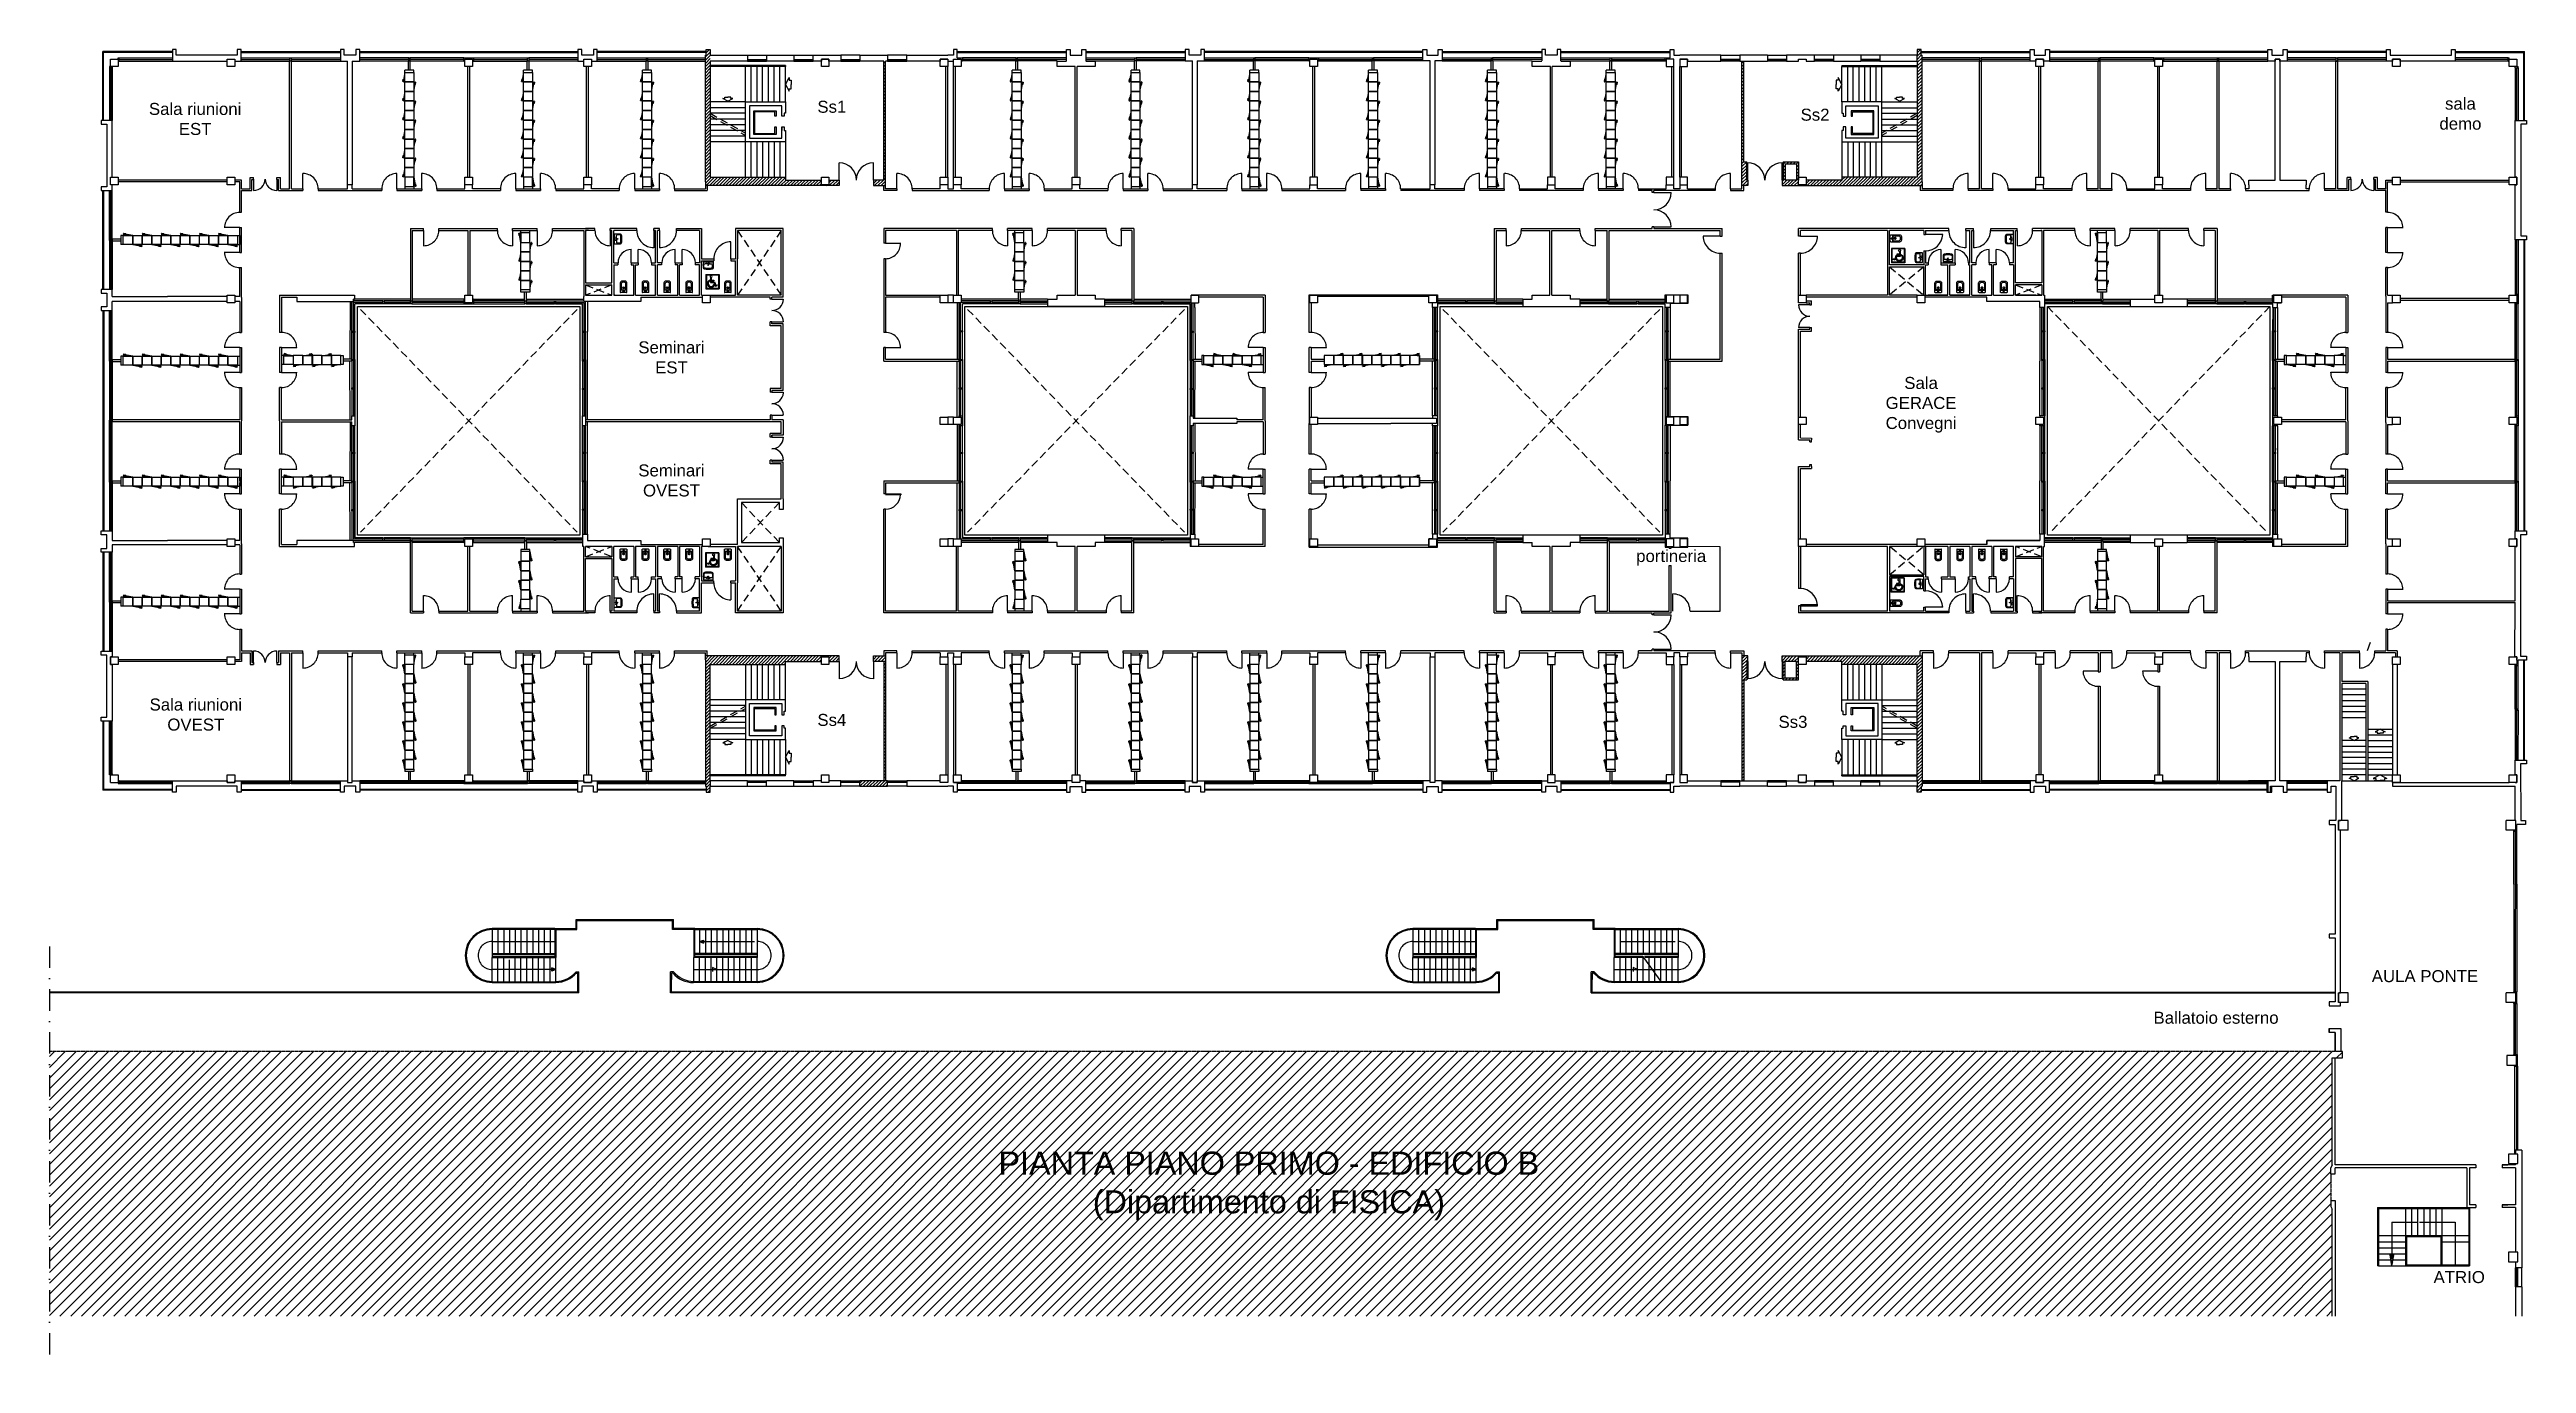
# Model space of a CAD drawing. Header units: millimetres. Extents: x 1723 to 2754, y 1557 to 2103.
import ezdxf

# ---------------------------------------------------------------- set-up
doc = ezdxf.new("R2010")
doc.units = ezdxf.units.MM
for name, pattern in [('CONTINUA', [0]), ('DASHED', [0.75, 0.5, -0.25]), ('TRATTEGGIATA2', [0.375, 0.25, -0.125]), ('TRATTOPUNTO', [25.4, 12.7, -6.35, 0, -6.35])]:
    doc.linetypes.add(name, pattern=pattern)
for name, color, linetype in [('arredi', 143, 'Continuous'), ('PROIEZIONI', 4, 'CONTINUA'), ('RETINI', 8, 'Continuous'), ('SEZIONI', 7, 'Continuous')]:
    doc.layers.add(name, color=color, linetype=linetype)
doc.styles.add('Arial', font='Arial.ttf')
pattern_1 = [(45, (-291770.3688, 426021.0216), (-0.673519209, 0.673519209), [])]

msp = doc.modelspace()

# ---------------------------------------------------------------- texts
at = {"style": 'Arial'}
for s, p in [('Ss1', (2042.6, 2076.9)), ('Ss2', (2451.6, 2073.6)), ('portineria', (2383.2, 1890)), ('Ss4', (2042.6, 1821.8)), ('Ss3', (2442.4, 1821)), ('AULA PONTE', (2689.2, 1715.2)), ('Ballatoio esterno', (2598.4, 1697.9)), ('ATRIO', (2714.9, 1590))]:
    msp.add_text(s, height=5, dxfattribs=at).set_placement(p)
for s, insert, char_height, width, attachment_point in [('\\pxqc;Sala riunioni EST', (1760, 2081), 5, 47.51, 1), ('\\pxqc;sala\\Pdemo', (2708.4, 2083.2), 5, 35.338, 1), ('\\pxqc;Seminari\\PEST', (1963.3, 1981.8), 5, 37.187, 1), ('\\pxqc;Sala \\PGERACE\\PConvegni ', (2483.3, 1967), 5, 36.834, 1), ('\\pxqc;Seminari OVEST', (1963.3, 1930.6), 5, 37.187, 1), ('\\pxqc;Sala riunioni OVEST', (1764.3, 1833.2), 5, 39.462, 1), ('PIANTA PIANO PRIMO - EDIFICIO B\\P(Dipartimento di FISICA)', (2230.4, 1644.7), 9.628, 241.69, 2)]:
    msp.add_mtext(s, dxfattribs=dict(at, insert=insert, char_height=char_height, width=width, attachment_point=attachment_point))

# ---------------------------------------------------------------- blocks, each defined once
blk = doc.blocks.new('MODULOPARETEATTREZZATA')
at = {"linetype": 'Continuous'}
for p, q in [((47, 0), (0, 0)), ((0, 0), (0, -50)), ((47, 0), (56, -49)), ((47, -50), (47, 0)), ((0, -50), (47, -50)), ((54, -50), (47, -11)), ((56, -49), (54, -50)), ((57, -48), (55, -36)), ((55, -36), (56, -36)), ((56, -36), (58, -47)), ((58, -47), (57, -48))]:
    blk.add_line(p, q, dxfattribs=at)
blk = doc.blocks.new('A$C261A0735')
at = {"ltscale": 0.5}
for p, q in [((58, 323), (11, 323)), ((11, 323), (11, 312)), ((30, 359), (30, 323)), ((40, 359), (40, 323)), ((58, 312), (58, 323))]:
    blk.add_line(p, q, dxfattribs=at)
for p, q in [((11, 12), (11, 0)), ((58, 12), (58, 0))]:
    blk.add_line(p, q)
at = {"rotation": 180}
for p in [(58, 212), (58, 112)]:
    blk.add_blockref('MODULOPARETEATTREZZATA', p, dxfattribs=at)
for p in [(11, 312), (11, 212), (11, 112)]:
    blk.add_blockref('MODULOPARETEATTREZZATA', p)
at = {"xscale": -1, "rotation": 359.999999999999}
blk.add_blockref('MODULOPARETEATTREZZATA', (58, 62), dxfattribs=at)
blk = doc.blocks.new('A$C34F85DC0')
at = {"ltscale": 0.5}
for p, q in [((30, 623), (30, 671)), ((40, 623), (40, 671))]:
    blk.add_line(p, q, dxfattribs=at)
for p, q in [((11, 611), (11, 623)), ((58, 623), (11, 623)), ((58, 611), (58, 623)), ((11, 11), (11, 0)), ((58, 11), (58, 0))]:
    blk.add_line(p, q)
at = {"xscale": -1}
for p in [(58, 611), (58, 511), (58, 411), (58, 311), (58, 211), (58, 111)]:
    blk.add_blockref('MODULOPARETEATTREZZATA', p, dxfattribs=at)
at = {"xscale": -1, "rotation": 180}
for p in [(11, 511), (11, 411), (11, 311), (11, 211), (11, 111)]:
    blk.add_blockref('MODULOPARETEATTREZZATA', p, dxfattribs=at)
at = {"rotation": 1.039168751049147e-12}
blk.add_blockref('MODULOPARETEATTREZZATA', (11, 61), dxfattribs=at)
blk = doc.blocks.new('HANDICAP')
for p, q in [((0, 13), (1, 13)), ((0, 13), (0, 11.92)), ((0, 11.92), (1, 11.92)), ((0.04, 12.96), (0.96, 12.96)), ((0.04, 12.96), (0.04, 11.96)), ((0.04, 11.96), (0.96, 11.96)), ((0.31, 12.57), (0.31, 12.51)), ((0.34, 12.78), (0.34, 12.39)), ((0.34, 12.39), (0.62, 12.39)), ((0.4, 12.76), (0.4, 12.57)), ((0.4, 12.57), (0.59, 12.57)), ((0.4, 12.51), (0.4, 12.45)), ((0.4, 12.51), (0.59, 12.51)), ((0.4, 12.45), (0.66, 12.45)), ((0.59, 12.57), (0.59, 12.51)), ((0.62, 12.39), (0.72, 12.11)), ((0.62, 12.29), (0.65, 12.2)), ((0.66, 12.45), (0.75, 12.18)), ((0.72, 12.11), (0.87, 12.17)), ((0.75, 12.18), (0.85, 12.22)), ((0.87, 12.17), (0.85, 12.22)), ((0.96, 12.96), (0.96, 11.96)), ((1, 13), (1, 11.92))]:
    blk.add_line(p, q)
for centre, radius, start, end in [((0.4, 12.31), 0.275, 109.0883, 335.8906), ((0.4, 12.31), 0.221, 114.0315, 353.9362), ((0.39, 12.84), 0.075, 280.1076, 232.9666)]:
    blk.add_arc(centre, radius, start, end)
blk = doc.blocks.new('AR029', base_point=(2.75, 4.39))
for p, q in [((2.58, 4.37), (2.58, 3.89)), ((2.58, 4.26), (2.93, 4.26)), ((2.6, 4.39), (2.91, 4.39)), ((2.63, 4.23), (2.63, 3.95)), ((2.86, 4.25), (2.65, 4.25)), ((2.71, 4.12), (2.71, 4.16)), ((2.73, 4.18), (2.78, 4.18)), ((2.78, 4.1), (2.73, 4.1)), ((2.8, 4.16), (2.8, 4.12)), ((2.88, 3.95), (2.88, 4.23)), ((2.93, 3.89), (2.93, 4.37)), ((2.68, 3.79), (2.83, 3.79)), ((2.73, 3.85), (2.78, 3.85))]:
    blk.add_line(p, q)
blk.add_circle((2.75, 4.32), 0.0415)
for centre, radius, start, end in [((2.6, 4.37), 0.02, 90, 180), ((2.65, 4.23), 0.02, 90, 180), ((2.73, 3.95), 0.1, 180, 270), ((2.73, 4.16), 0.02, 90, 180), ((2.73, 4.12), 0.02, 180, 270), ((2.78, 4.16), 0.02, 0, 90), ((2.78, 4.12), 0.02, 270, 0), ((2.78, 3.95), 0.1, 270, 0), ((2.86, 4.23), 0.02, 0, 90), ((2.91, 4.37), 0.02, 0, 90), ((2.68, 3.89), 0.1, 180, 270), ((2.83, 3.89), 0.1, 270, 0)]:
    blk.add_arc(centre, radius, start, end)
blk = doc.blocks.new('SANI202R')
for p, q in [((0.16, 0), (0.16, 0.23)), ((0.16, 0), (0.16, -0.23)), ((0.39, 0.28), (0.21, 0.28)), ((0.39, -0.28), (0.21, -0.28))]:
    blk.add_line(p, q)
blk.add_lwpolyline([(0.02, 0.31), (0.02, 0), (0.02, -0.31, 0.270322), (0.04, -0.32, 0.012971), (0.43, -0.32, 0.351801), (0.5, -0.25, 0.023121), (0.52, 0, 0.023121), (0.5, 0.25, 0.351801), (0.43, 0.32, 0.012971), (0.04, 0.32, 0.270322)], format="xyb", close=True)
for centre, radius in [((0.09, 0), 0.0175), ((0.12, 0.1), 0.015), ((0.23, 0), 0.023), ((0.12, -0.1), 0.015)]:
    blk.add_circle(centre, radius)
for centre, radius, start, end in [((0.21, 0.23), 0.05, 90, 180), ((0.4, 0.23), 0.0491, 20.305, 95.8759), ((-2.26, 0.01), 2.71, 359.8359, 5.134), ((-2.26, -0.01), 2.71, 354.866, 0.1641), ((0.21, -0.23), 0.05, 180, 270), ((0.4, -0.23), 0.0491, 264.1241, 339.695)]:
    blk.add_arc(centre, radius, start, end)
blk = doc.blocks.new('*X7')
at = {"color": 0}
for p, q in [((171475, 81142, 2900), (171502, 81169, 2900)), ((171488, 81067, 2900), (171590, 81169, 2900)), ((171495, 81029, 2900), (171634, 81169, 2900)), ((171508, 80954, 2900), (171663, 81109, 2900)), ((171515, 80917, 2900), (171653, 81055, 2900)), ((171528, 80841, 2900), (171633, 80947, 2900)), ((171534, 80804, 2900), (171623, 80893, 2900)), ((171548, 80729, 2900), (171604, 80785, 2900)), ((171554, 80691, 2900), (171594, 80731, 2900)), ((171567, 80616, 2900), (171574, 80622, 2900))]:
    blk.add_line(p, q, dxfattribs=at)

# ---------------------------------------------------------------- hatches: boundary and pattern name
at = {"layer": 'PROIEZIONI'}
h = msp.add_hatch(color=256, dxfattribs=at)
h.paths.add_polyline_path([(1993.5, 1732.1), (1993.5, 1732.1), (1995.2, 1732.1), (1995.2, 1731.4)])
h.paths.add_polyline_path([(1993.5, 1732.1), (1995.2, 1732.7), (1995.2, 1732.1)])
h = msp.add_hatch(color=256, dxfattribs=at)
h.paths.add_polyline_path([(1933.8, 1720.4), (1933.8, 1720.4), (1932.1, 1720.4), (1932.1, 1721.1)])
h.paths.add_polyline_path([(1933.8, 1720.4), (1932.1, 1719.8), (1932.1, 1720.4)])
h = msp.add_hatch(color=256, dxfattribs=at)
h.paths.add_polyline_path([(2316.7, 1720.4), (2316.7, 1720.4), (2315.1, 1720.4), (2315.1, 1721.1)])
h.paths.add_polyline_path([(2316.7, 1720.4), (2315.1, 1719.8), (2315.1, 1720.4)])
at = {"layer": 'RETINI', "true_color": 0x9e004f}
h = msp.add_hatch(dxfattribs=at)
h.set_pattern_fill('ANSI31', color=234, scale=0.3)
h.set_pattern_definition(pattern_1)
h.paths.add_polyline_path([(1998, 2098.4), (1998, 2100.8), (1998, 2100.8), (1998, 2103.2), (1996.4, 2103.2), (1996.4, 2100.8), (1996, 2100.8), (1996, 2099.2), (1996, 2048.1), (1996, 2046.6), (1996.8, 2046.6), (2051.7, 2046.6), (2051.7, 2048.9), (2047.4, 2048.9), (2047.4, 2046.9), (2044.3, 2046.9), (2044.3, 2048.9), (2029.4, 2048.9), (2029.4, 2050.1), (1998, 2050.1)])
h = msp.add_hatch(dxfattribs=at)
h.set_pattern_fill('ANSI31', color=234, scale=0.3)
h.set_pattern_definition(pattern_1)
h.paths.add_polyline_path([(2502.1, 2099.2), (2502.1, 2100.8), (2501.7, 2100.8), (2501.7, 2103.2), (2500.1, 2103.2), (2500.1, 2100.8), (2500.1, 2098.4), (2500.1, 2050.1), (2468.8, 2050.1), (2468.8, 2048.9), (2453.9, 2048.9), (2453.9, 2046.9), (2450.7, 2046.9), (2450.7, 2050.1), (2450.7, 2056.5), (2444.4, 2056.5), (2444.4, 2048.9), (2443.9, 2048.9), (2443.9, 2046.6), (2501.3, 2046.6), (2502.1, 2046.6), (2502.1, 2048.1)])
h.paths.add_polyline_path([(2445.2, 2048.9), (2445.2, 2055.7), (2449.9, 2055.7), (2449.9, 2048.9)], flags=16)
h = msp.add_hatch(dxfattribs=at)
h.set_pattern_fill('ANSI31', color=234, scale=0.3)
h.set_pattern_definition(pattern_1)
h.paths.add_polyline_path([(2070.9, 2098.4), (2070.2, 2098.4), (2070.2, 2048.9), (2065.9, 2048.9), (2065.9, 2046.6), (2070.2, 2046.6), (2070.9, 2046.6)])
h = msp.add_hatch(dxfattribs=at)
h.set_pattern_fill('ANSI31', color=234, scale=0.3)
h.set_pattern_definition(pattern_1)
h.paths.add_polyline_path([(2429.2, 2056.5), (2428, 2056.5), (2428, 2098.4), (2427.2, 2098.4), (2427.2, 2046.6), (2428, 2046.6), (2429.6, 2046.6), (2429.6, 2048.9), (2429.2, 2048.9)])
h = msp.add_hatch(dxfattribs=at)
h.set_pattern_fill('ANSI31', color=234, scale=0.3)
h.set_pattern_definition(pattern_1)
h.paths.add_polyline_path([(2029.4, 1848.6), (2044.3, 1848.6), (2044.3, 1850.5), (2047.4, 1850.5), (2047.4, 1848.6), (2051.7, 1848.6), (2051.7, 1850.9), (1996.8, 1850.9), (1996, 1850.9), (1996, 1849.3), (1996, 1798.3), (1996, 1796.7), (1996.4, 1796.7), (1996.4, 1794.3), (1998, 1794.3), (1998, 1796.7), (1998, 1799), (1998, 1847.4), (2029.4, 1847.4)])
h.paths.add_polyline_path([(2070.9, 1850.9), (2070.2, 1850.9), (2065.9, 1850.9), (2065.9, 1848.6), (2070.2, 1848.6), (2070.2, 1799), (2060.3, 1799), (2060.3, 1796.7), (2071.8, 1796.7), (2071.8, 1799), (2070.9, 1799)])
h = msp.add_hatch(dxfattribs=at)
h.set_pattern_fill('ANSI31', color=234, scale=0.3)
h.set_pattern_definition(pattern_1)
h.paths.add_polyline_path([(2502.1, 1850.9), (2501.3, 1850.9), (2443.9, 1850.9), (2443.9, 1848.6), (2444.4, 1848.6), (2444.4, 1841), (2450.7, 1841), (2450.7, 1848.6), (2450.7, 1850.5), (2453.9, 1850.5), (2453.9, 1848.6), (2468.8, 1848.6), (2468.8, 1847.4), (2500.1, 1847.4), (2500.1, 1799), (2500.1, 1796.7), (2500.1, 1794.3), (2501.7, 1794.3), (2501.7, 1796.7), (2502.1, 1796.7), (2502.1, 1798.3)])
h.paths.add_polyline_path([(2449.9, 1841.8), (2445.2, 1841.8), (2445.2, 1848.6), (2449.9, 1848.6)], flags=16)
h.paths.add_polyline_path([(2429.2, 1848.6), (2429.6, 1848.6), (2429.6, 1850.9), (2428, 1850.9), (2427.2, 1850.9), (2427.2, 1799), (2428, 1799), (2428, 1841), (2429.2, 1841)])
at = {"layer": 'RETINI'}
h = msp.add_hatch(dxfattribs=at)
h.set_pattern_fill('ANSI31', color=256)
h.set_pattern_definition([(45, (-299990.0195, 428718.8004), (-2.24506403, 2.24506403), [])])
h.paths.add_polyline_path([(1723.2, 1686.3), (1723.2, 1576.3), (2672.7, 1576.3), (2672.7, 1620.7), (2672.2, 1621.9), (2672.2, 1624.4), (2672.2, 1635.4), (2672.2, 1638), (2672.7, 1639.2), (2672.7, 1683.7), (2677, 1683.7), (2677, 1686.3)])

# ---------------------------------------------------------------- linework, layer by layer
at = {"layer": 'arredi'}
for p, q in [((1753.8, 2025.8), (1752.9, 2025.8)), ((1752.9, 2025.8), (1752.9, 2022.1)), ((1753.8, 2022.1), (1752.9, 2022.1)), ((1801.3, 2025.8), (1802.3, 2025.8)), ((1801.3, 2022.1), (1802.3, 2022.1)), ((1802.3, 2025.8), (1802.3, 2022.1)), ((2227.2, 1975.9), (2228.1, 1975.9)), ((2227.2, 1972.1), (2228.1, 1972.1)), ((2292.1, 1975.9), (2293.1, 1975.9)), ((2292.1, 1972.2), (2293.1, 1972.2)), ((2293.1, 1975.9), (2293.1, 1972.2)), ((2677.5, 1975.9), (2678.4, 1975.9)), ((2677.5, 1972.2), (2678.4, 1972.2)), ((1752.9, 1925.3), (1752.9, 1921.6)), ((1753.8, 1925.3), (1752.9, 1925.3)), ((1753.8, 1921.6), (1752.9, 1921.6)), ((1801.3, 1925.3), (1802.3, 1925.3)), ((1801.3, 1921.6), (1802.3, 1921.6)), ((1802.3, 1925.3), (1802.3, 1921.6)), ((1820.6, 1925.3), (1819.7, 1925.3)), ((1820.6, 1921.6), (1819.7, 1921.6)), ((2227.2, 1925.3), (2228.1, 1925.3)), ((2227.2, 1921.6), (2228.1, 1921.6)), ((2292.1, 1925.3), (2293.1, 1925.3)), ((2292.1, 1921.6), (2293.1, 1921.6)), ((2293.1, 1925.3), (2293.1, 1921.6)), ((2677.5, 1925.3), (2678.4, 1925.3)), ((2677.5, 1921.6), (2678.4, 1921.6)), ((1752.9, 1875.4), (1752.9, 1871.6)), ((1753.8, 1875.4), (1752.9, 1875.4)), ((1801.3, 1875.4), (1802.3, 1875.4)), ((1802.3, 1875.4), (1802.3, 1871.6)), ((1753.8, 1871.6), (1752.9, 1871.6)), ((1801.3, 1871.6), (1802.3, 1871.6)), ((2575.1, 1870.6), (2575.1, 1869.6)), ((2578.8, 1870.6), (2578.8, 1869.6))]:
    msp.add_line(p, q, dxfattribs=at)
at = {"layer": 'arredi', "ltscale": 0.5}
for p, q in [((2202.5, 1975.9), (2202.5, 1972.1)), ((2203.4, 1975.9), (2202.5, 1975.9)), ((2202.5, 1972.1), (2203.4, 1972.1)), ((2652.8, 1975.9), (2652.8, 1972.2)), ((2653.7, 1975.9), (2652.8, 1975.9)), ((2652.8, 1972.2), (2653.7, 1972.2)), ((1844.4, 1925.3), (1845.3, 1925.3)), ((1845.3, 1921.6), (1844.4, 1921.6)), ((1845.3, 1925.3), (1845.3, 1921.6)), ((2202.5, 1925.3), (2202.5, 1921.6)), ((2203.4, 1925.3), (2202.5, 1925.3)), ((2202.5, 1921.6), (2203.4, 1921.6)), ((2652.8, 1925.3), (2652.8, 1921.6)), ((2653.7, 1925.3), (2652.8, 1925.3)), ((2652.8, 1921.6), (2653.7, 1921.6)), ((2575.1, 1895.2), (2575.1, 1894.3)), ((2578.8, 1895.2), (2575.1, 1895.2)), ((2578.8, 1894.3), (2578.8, 1895.2))]:
    msp.add_line(p, q, dxfattribs=at)
at = {"layer": 'PROIEZIONI', "ltscale": 0.5}
for p, q in [((1774.3, 2102.4), (1745.4, 2102.4)), ((1745.4, 2073.7), (1745.4, 2102.4)), ((1774.3, 2102), (1745.7, 2102)), ((1745.7, 2073.7), (1745.7, 2102)), ((1802.9, 2102.4), (1844.2, 2102.4)), ((1802.9, 2102), (1844.2, 2102)), ((1852.2, 2102.4), (1943, 2102.4)), ((1852.2, 2102), (1943, 2102)), ((1996.4, 2102.4), (1951, 2102.4)), ((1996.4, 2102), (1951, 2102)), ((2100.8, 2102.4), (2146.2, 2102.4)), ((2100.8, 2102), (2146.2, 2102)), ((2154.2, 2102.4), (2195.6, 2102.4)), ((2154.2, 2102), (2195.6, 2102)), ((2294.5, 2102.4), (2203.6, 2102.4)), ((2294.5, 2102), (2203.6, 2102)), ((2302.5, 2102.4), (2343.9, 2102.4)), ((2302.5, 2102), (2343.9, 2102)), ((2351.9, 2102.4), (2397.3, 2102.4)), ((2351.9, 2102), (2397.3, 2102)), ((2501.7, 2102.4), (2547.1, 2102.4)), ((2501.7, 2102), (2547.1, 2102)), ((2646, 2102.4), (2555.1, 2102.4)), ((2646, 2102), (2555.1, 2102)), ((2695.3, 2102.4), (2654, 2102.4)), ((2695.3, 2102), (2654, 2102)), ((2723.9, 2102.4), (2752.7, 2102.4)), ((2723.9, 2102), (2752.4, 2102)), ((2752.4, 2073.7), (2752.4, 2102)), ((2752.7, 2073.7), (2752.7, 2102.4)), ((1748.1, 2095.6), (1748.1, 2073.7)), ((1748.7, 2095.6), (1748.7, 2073.7)), ((1749.3, 2095.6), (1749.3, 2073.7)), ((1752.2, 2099.7), (1774.3, 2099.7)), ((1752.2, 2099.1), (1774.3, 2099.1)), ((1752.2, 2098.4), (1774.3, 2098.4)), ((1802.9, 2099.7), (1823.2, 2099.7)), ((1802.9, 2099.1), (1823.2, 2099.1)), ((1802.9, 2098.4), (1823.2, 2098.4)), ((1823.7, 2099.7), (1844.2, 2099.7)), ((1823.7, 2099.1), (1844.2, 2099.1)), ((1823.7, 2098.4), (1844.2, 2098.4)), ((1872.6, 2099.7), (1852.2, 2099.7)), ((1872.6, 2099.1), (1852.2, 2099.1)), ((1872.6, 2098.4), (1852.2, 2098.4)), ((1895.5, 2099.7), (1873.1, 2099.7)), ((1895.5, 2099.1), (1873.1, 2099.1)), ((1895.5, 2098.4), (1873.1, 2098.4)), ((1899.6, 2099.7), (1922, 2099.7)), ((1899.6, 2099.1), (1922, 2099.1)), ((1899.6, 2098.4), (1922, 2098.4)), ((1943, 2099.7), (1922.5, 2099.7)), ((1943, 2099.1), (1922.5, 2099.1)), ((1943, 2098.4), (1922.5, 2098.4)), ((1951, 2099.7), (1971.5, 2099.7)), ((1951, 2099.1), (1971.5, 2099.1)), ((1951, 2098.4), (1971.5, 2098.4)), ((1971.9, 2099.7), (1996, 2099.7)), ((1971.9, 2099.1), (1996, 2099.1)), ((1971.9, 2098.4), (1996, 2098.4)), ((2029.4, 2096.5), (1998, 2096.5)), ((2029.4, 2096.1), (1998, 2096.1)), ((2012.7, 2081.4), (2012.7, 2096.1)), ((2013.5, 2100.8), (2021.4, 2100.8)), ((2013.5, 2099.1), (2021.4, 2099.1)), ((2013.5, 2098.7), (2021.4, 2098.7)), ((2013.5, 2098.4), (2021.4, 2098.4)), ((2015.1, 2081.4), (2015.1, 2096.1)), ((2017.5, 2081.4), (2017.5, 2096.1)), ((2019.8, 2081.4), (2019.8, 2096.1)), ((2022.2, 2081.4), (2022.2, 2096.1)), ((2024.6, 2081.4), (2024.6, 2096.1)), ((2027, 2081.4), (2027, 2096.1)), ((2029.4, 2096.5), (2029.4, 2096.1)), ((2029.4, 2081.4), (2029.4, 2096.1)), ((2032.8, 2100.8), (2040.8, 2100.8)), ((2032.8, 2099.1), (2040.8, 2099.1)), ((2032.8, 2098.7), (2040.8, 2098.7)), ((2032.8, 2098.4), (2040.8, 2098.4)), ((2060.3, 2100.8), (2052.4, 2100.8)), ((2052.4, 2099.1), (2060.3, 2099.1)), ((2052.4, 2098.7), (2060.3, 2098.7)), ((2052.4, 2098.4), (2060.3, 2098.4)), ((2079.8, 2100.8), (2071.8, 2100.8)), ((2071.8, 2099.1), (2079.8, 2099.1)), ((2071.8, 2098.7), (2079.8, 2098.7)), ((2071.8, 2098.4), (2079.8, 2098.4)), ((2125.3, 2099.7), (2102.9, 2099.7)), ((2125.3, 2099.1), (2102.9, 2099.1)), ((2125.3, 2098.5), (2102.9, 2098.5)), ((2146.2, 2099.7), (2125.7, 2099.7)), ((2146.2, 2099.1), (2125.7, 2099.1)), ((2142.3, 2098.5), (2125.7, 2098.5)), ((2154.2, 2099.7), (2174.7, 2099.7)), ((2154.2, 2099.1), (2174.7, 2099.1)), ((2158.1, 2098.4), (2174.7, 2098.5)), ((2195.6, 2099.7), (2175.2, 2099.7)), ((2195.6, 2099.1), (2175.2, 2099.1)), ((2195.6, 2098.5), (2175.2, 2098.5)), ((2203.6, 2099.7), (2224.1, 2099.7)), ((2203.6, 2099.1), (2224.1, 2099.1)), ((2203.6, 2098.5), (2224.1, 2098.5)), ((2247, 2099.7), (2224.6, 2099.7)), ((2247, 2099.1), (2224.6, 2099.1)), ((2247, 2098.5), (2224.6, 2098.5)), ((2251.1, 2099.7), (2273.5, 2099.7)), ((2251.1, 2099.1), (2273.5, 2099.1)), ((2251.1, 2098.5), (2273.5, 2098.5)), ((2294.5, 2099.7), (2274, 2099.7)), ((2294.5, 2099.1), (2274, 2099.1)), ((2294.5, 2098.5), (2274, 2098.5)), ((2302.5, 2099.7), (2323, 2099.7)), ((2302.5, 2099.1), (2323, 2099.1)), ((2302.5, 2098.5), (2322.8, 2098.5)), ((2343.9, 2099.7), (2323.4, 2099.7)), ((2343.9, 2099.1), (2323.4, 2099.1)), ((2340, 2098.4), (2323.6, 2098.5)), ((2351.9, 2099.7), (2372.4, 2099.7)), ((2351.9, 2099.1), (2372.4, 2099.1)), ((2355.8, 2098.4), (2372.4, 2098.5)), ((2372.9, 2099.7), (2395.3, 2099.7)), ((2372.9, 2099.1), (2395.3, 2099.1)), ((2372.9, 2098.5), (2395.3, 2098.5)), ((2418.4, 2100.8), (2426.3, 2100.8)), ((2426.3, 2099.1), (2418.4, 2099.1)), ((2426.3, 2098.7), (2418.4, 2098.7)), ((2426.3, 2098.4), (2418.4, 2098.4)), ((2437.8, 2100.8), (2445.7, 2100.8)), ((2445.7, 2099.1), (2437.8, 2099.1)), ((2445.7, 2098.7), (2437.8, 2098.7)), ((2445.7, 2098.4), (2437.8, 2098.4)), ((2465.3, 2100.8), (2457.4, 2100.8)), ((2465.3, 2099.1), (2457.4, 2099.1)), ((2465.3, 2098.7), (2457.4, 2098.7)), ((2465.3, 2098.4), (2457.4, 2098.4)), ((2468.8, 2096.5), (2500.1, 2096.5)), ((2468.8, 2096.5), (2468.8, 2096.1)), ((2468.8, 2096.1), (2500.1, 2096.1)), ((2468.8, 2081.4), (2468.8, 2096.1)), ((2471.2, 2081.4), (2471.2, 2096.1)), ((2473.5, 2081.4), (2473.5, 2096.1)), ((2475.9, 2081.4), (2475.9, 2096.1)), ((2484.6, 2100.8), (2476.7, 2100.8)), ((2484.6, 2099.1), (2476.7, 2099.1)), ((2484.6, 2098.7), (2476.7, 2098.7)), ((2484.6, 2098.4), (2476.7, 2098.4)), ((2478.3, 2081.4), (2478.3, 2096.1)), ((2480.7, 2081.4), (2480.7, 2096.1)), ((2483, 2081.4), (2483, 2096.1)), ((2485.4, 2081.4), (2485.4, 2096.1)), ((2526.2, 2099.7), (2502.1, 2099.7)), ((2526.2, 2099.1), (2502.1, 2099.1)), ((2526.2, 2098.4), (2502.1, 2098.4)), ((2547.1, 2099.7), (2526.7, 2099.7)), ((2547.1, 2099.1), (2526.7, 2099.1)), ((2547.1, 2098.4), (2526.7, 2098.4)), ((2555.1, 2099.7), (2575.6, 2099.7)), ((2555.1, 2099.1), (2575.6, 2099.1)), ((2555.1, 2098.4), (2575.6, 2098.4)), ((2598.5, 2099.7), (2576.1, 2099.7)), ((2598.5, 2099.1), (2576.1, 2099.1)), ((2598.5, 2098.4), (2576.1, 2098.4)), ((2602.6, 2099.7), (2625, 2099.7)), ((2602.6, 2099.1), (2625, 2099.1)), ((2602.6, 2098.4), (2625, 2098.4)), ((2625.5, 2099.7), (2646, 2099.7)), ((2625.5, 2099.1), (2646, 2099.1)), ((2625.5, 2098.4), (2646, 2098.4)), ((2674.4, 2099.7), (2654, 2099.7)), ((2674.4, 2099.1), (2654, 2099.1)), ((2674.4, 2098.4), (2654, 2098.4)), ((2695.3, 2099.7), (2674.9, 2099.7)), ((2695.3, 2099.1), (2674.9, 2099.1)), ((2695.3, 2098.4), (2674.9, 2098.4)), ((2745.9, 2099.7), (2723.9, 2099.7)), ((2745.9, 2099.1), (2723.9, 2099.1)), ((2745.9, 2098.4), (2723.9, 2098.4)), ((2748.8, 2095.6), (2748.8, 2073.7)), ((2749.4, 2095.6), (2749.4, 2073.7)), ((2750.1, 2095.6), (2750.1, 2073.7)), ((2012.7, 2081.4), (1998, 2081.4)), ((2485.4, 2081.4), (2500.1, 2081.4)), ((2012.7, 2079), (1998, 2079)), ((2012.7, 2076.7), (1998, 2076.7)), ((2012.7, 2074.3), (1998, 2074.3)), ((2012.7, 2071.9), (1998, 2071.9)), ((2016.1, 2067.9), (2016.1, 2077.7)), ((2016.1, 2077.7), (2025.5, 2077.7)), ((2016.5, 2077.3), (2016.5, 2068.3)), ((2024.9, 2077.3), (2016.5, 2077.3)), ((2024.9, 2075.5), (2024.9, 2077.3)), ((2025.5, 2075.5), (2024.9, 2075.5)), ((2024.9, 2068.3), (2024.9, 2071.1)), ((2024.9, 2071.1), (2025.5, 2071.1)), ((2025.5, 2077.7), (2025.5, 2075.5)), ((2025.5, 2071.1), (2025.5, 2067.9)), ((2482, 2077.7), (2472.6, 2077.7)), ((2472.6, 2077.7), (2472.6, 2075.5)), ((2472.6, 2075.5), (2473.2, 2075.5)), ((2473.2, 2071.1), (2472.6, 2071.1)), ((2472.6, 2071.1), (2472.6, 2067.9)), ((2473.2, 2075.5), (2473.2, 2077.3)), ((2473.2, 2077.3), (2481.6, 2077.3)), ((2473.2, 2068.3), (2473.2, 2071.1)), ((2481.6, 2077.3), (2481.6, 2068.3)), ((2482, 2067.9), (2482, 2077.7)), ((2485.4, 2079), (2500.1, 2079)), ((2485.4, 2076.7), (2500.1, 2076.7)), ((2485.4, 2074.3), (2500.1, 2074.3)), ((2485.4, 2071.9), (2500.1, 2071.9)), ((2012.7, 2069.5), (1998, 2069.5)), ((2012.7, 2067.1), (1998, 2067.1)), ((2012.7, 2064.8), (1998, 2064.8)), ((2012.7, 2050.1), (2012.7, 2064.8)), ((2015.1, 2050.1), (2015.1, 2064.8)), ((2025.5, 2067.9), (2016.1, 2067.9)), ((2016.5, 2068.3), (2024.9, 2068.3)), ((2017.5, 2050.1), (2017.5, 2064.8)), ((2019.8, 2064.8), (2019.8, 2050.1)), ((2022.2, 2064.8), (2022.2, 2050.1)), ((2024.6, 2064.8), (2024.6, 2050.1)), ((2027, 2064.8), (2027, 2050.1)), ((2029.4, 2064.8), (2029.4, 2050.1)), ((2468.8, 2064.8), (2468.8, 2050.1)), ((2471.2, 2064.8), (2471.2, 2050.1)), ((2472.6, 2067.9), (2482, 2067.9)), ((2481.6, 2068.3), (2473.2, 2068.3)), ((2473.5, 2064.8), (2473.5, 2050.1)), ((2475.9, 2064.8), (2475.9, 2050.1)), ((2478.3, 2064.8), (2478.3, 2050.1)), ((2480.7, 2050.1), (2480.7, 2064.8)), ((2483, 2050.1), (2483, 2064.8)), ((2485.4, 2069.5), (2500.1, 2069.5)), ((2485.4, 2067.1), (2500.1, 2067.1)), ((2485.4, 2064.8), (2500.1, 2064.8)), ((2485.4, 2050.1), (2485.4, 2064.8)), ((1745.4, 2003.4), (1745.4, 2044.6)), ((1745.8, 2003.4), (1745.8, 2044.6)), ((1748.1, 2024.2), (1748.1, 2044.6)), ((1748.7, 2024.2), (1748.7, 2044.6)), ((1749.3, 2024.2), (1749.3, 2044.6)), ((1748.1, 2023.7), (1748.1, 2003.4)), ((1748.7, 2023.7), (1748.7, 2003.4)), ((1749.3, 2023.7), (1749.3, 2003.4)), ((2748.8, 2024.1), (2748.8, 2001.5)), ((2749.4, 2024.1), (2749.4, 2001.5)), ((2750.1, 2024.1), (2750.1, 2001.5)), ((2752.4, 2024.1), (2752.4, 1902.9)), ((2752.7, 2024.1), (2752.7, 1902.9)), ((1873.3, 1999.4), (1849.7, 1999.4)), ((1895.5, 1999.4), (1874.1, 1999.4)), ((1899.6, 1999.4), (1920.8, 1999.4)), ((1921.6, 1999.4), (1945.4, 1999.4)), ((2126.2, 1999.4), (2102.4, 1999.4)), ((2138.3, 1999.4), (2127, 1999.4)), ((2162.1, 1999.4), (2173.4, 1999.4)), ((2174.2, 1999.4), (2198.1, 1999.4)), ((2553.1, 1999.4), (2576.6, 1999.4)), ((2576.6, 1999.4), (2576.6, 1998.6)), ((2577.3, 1999.4), (2588.7, 1999.4)), ((2577.3, 1999.4), (2577.3, 1998.6)), ((2624.1, 1999.4), (2602.1, 1999.4)), ((2647.9, 1999.4), (2624.9, 1999.4)), ((1745.4, 1994.6), (1745.4, 1902.9)), ((1745.8, 1994.6), (1745.8, 1902.9)), ((1748.1, 1974), (1748.1, 1994.6)), ((1748.7, 1974), (1748.7, 1994.6)), ((1749.3, 1974.2), (1749.3, 1994.6)), ((1848.2, 1998.4), (1848.1, 1974.4)), ((1848.9, 1986.2), (1848.9, 1998.4)), ((1861.9, 1998), (1849.6, 1998)), ((1849.6, 1986.2), (1849.6, 1998)), ((1861.9, 1998.6), (1849.7, 1998.6)), ((1861.9, 1997.4), (1850.2, 1997.4)), ((1850.2, 1986.2), (1850.2, 1997.4)), ((1851.3, 1996.3), (1943.8, 1996.3)), ((1851.3, 1901.2), (1851.3, 1996.3)), ((1873.3, 1998.6), (1862.4, 1998.6)), ((1873.4, 1998), (1862.4, 1998)), ((1873.4, 1997.4), (1862.4, 1997.4)), ((1895.5, 1998), (1873.9, 1998)), ((1873.9, 1997.4), (1895.5, 1997.4)), ((1874.1, 1998.6), (1895.5, 1998.6)), ((1920.8, 1998.6), (1899.6, 1998.6)), ((1920.9, 1998), (1899.6, 1998)), ((1899.6, 1997.4), (1920.9, 1997.4)), ((1921.4, 1998), (1933.2, 1998)), ((1921.4, 1997.4), (1933.2, 1997.4)), ((1921.6, 1998.6), (1933.2, 1998.6)), ((1933.7, 1998.6), (1945.4, 1998.6)), ((1933.7, 1998), (1945.6, 1998)), ((1933.7, 1997.4), (1944.9, 1997.4)), ((1943.8, 1996.3), (1943.8, 1901.2)), ((1944.9, 1986), (1944.9, 1997.4)), ((1945.6, 1986), (1945.6, 1998)), ((1946.2, 1986), (1946.2, 1998.4)), ((1947, 1998.4), (1947, 1985.9)), ((2100.8, 1997.8), (2100.8, 1974.4)), ((2101.6, 1986.2), (2101.6, 1997.8)), ((2102.2, 1986.2), (2102.2, 1997.8)), ((2114.6, 1998.6), (2102.4, 1998.6)), ((2114.6, 1998), (2102.4, 1998)), ((2114.6, 1997.4), (2102.9, 1997.4)), ((2102.9, 1986.2), (2102.9, 1997.4)), ((2104, 1996.3), (2138.3, 1996.3)), ((2104, 1901.2), (2104, 1996.3)), ((2104, 1901.2), (2104, 1996.3)), ((2126.2, 1998.6), (2115.1, 1998.6)), ((2126.4, 1998), (2115.1, 1998)), ((2126.4, 1997.4), (2115.1, 1997.4)), ((2138.3, 1998), (2126.9, 1998)), ((2126.9, 1997.4), (2138.3, 1997.4)), ((2127, 1998.6), (2138.3, 1998.6)), ((2173.4, 1998.6), (2162.1, 1998.6)), ((2173.6, 1998), (2162.1, 1998)), ((2162.1, 1997.4), (2173.6, 1997.4)), ((2162.1, 1996.3), (2196.5, 1996.3)), ((2174.1, 1998), (2185.9, 1998)), ((2174.1, 1997.4), (2185.9, 1997.4)), ((2174.2, 1998.6), (2185.9, 1998.6)), ((2186.3, 1998.6), (2198.1, 1998.6)), ((2186.3, 1998), (2198.1, 1998)), ((2186.3, 1997.4), (2197.6, 1997.4)), ((2196.5, 1996.3), (2196.5, 1901.2)), ((2196.5, 1996.3), (2196.5, 1901.2)), ((2197.6, 1986), (2197.6, 1997.4)), ((2198.2, 1986), (2198.2, 1997.8)), ((2198.9, 1986), (2198.9, 1997.8)), ((2199.6, 1995.9), (2199.7, 1974.4)), ((2551.1, 1995.9), (2551.1, 1974.4)), ((2551.9, 1986.2), (2551.9, 1995.9)), ((2552.6, 1986.2), (2552.6, 1995.9)), ((2564.9, 1998.6), (2553.1, 1998.6)), ((2564.9, 1998), (2553.1, 1998)), ((2564.9, 1997.4), (2553.1, 1997.4)), ((2553.2, 1986.2), (2553.2, 1995.9)), ((2554.3, 1996.3), (2588.7, 1996.3)), ((2554.3, 1901.2), (2554.3, 1996.3)), ((2576.6, 1998.6), (2565.4, 1998.6)), ((2576.7, 1998), (2565.4, 1998)), ((2576.7, 1997.4), (2565.4, 1997.4)), ((2576.6, 1998.6), (2577.3, 1998.6)), ((2577.2, 1998), (2588.7, 1998)), ((2577.2, 1997.4), (2588.7, 1997.4)), ((2577.3, 1998.6), (2588.7, 1998.6)), ((2624.1, 1998.6), (2612.4, 1998.6)), ((2624.2, 1998), (2612.4, 1998)), ((2624.2, 1997.4), (2612.4, 1997.4)), ((2612.4, 1996.3), (2646.8, 1996.3)), ((2624.7, 1998), (2636.2, 1998)), ((2624.7, 1997.4), (2636.2, 1997.4)), ((2624.9, 1998.6), (2636.2, 1998.6)), ((2636.7, 1998.6), (2647.9, 1998.6)), ((2636.7, 1998), (2647.9, 1998)), ((2636.7, 1997.4), (2647.9, 1997.4)), ((2646.8, 1996.3), (2646.8, 1901.2)), ((2648, 1995.9), (2647.9, 1986.2)), ((2648.5, 1986.2), (2648.5, 1995.9)), ((2649.2, 1986.2), (2649.2, 1995.9)), ((2650, 1995.9), (2650, 1974.4)), ((2748.8, 1974.3), (2748.8, 1997.4)), ((2749.4, 1974.3), (2749.4, 1997.4)), ((2750.1, 1974.3), (2750.1, 1997.4)), ((1848.9, 1974.3), (1848.9, 1985.7)), ((1849.6, 1974.3), (1849.6, 1985.7)), ((1850.2, 1974.3), (1850.2, 1985.7)), ((1944.9, 1974.1), (1944.9, 1985.5)), ((1945.6, 1974.1), (1945.6, 1985.5)), ((1946.2, 1974.1), (1946.2, 1985.5)), ((1947, 1949.1), (1947, 1985.9)), ((2101.6, 1974.3), (2101.6, 1985.7)), ((2102.2, 1974.3), (2102.2, 1985.7)), ((2102.9, 1974.3), (2102.9, 1985.7)), ((2197.6, 1974.2), (2197.6, 1985.5)), ((2198.2, 1974.2), (2198.2, 1985.5)), ((2198.9, 1974.4), (2198.9, 1985.5)), ((2551.9, 1974.3), (2551.9, 1985.7)), ((2552.6, 1974.3), (2552.6, 1985.7)), ((2553.2, 1974.3), (2553.2, 1985.7)), ((2647.9, 1974.3), (2647.9, 1985.7)), ((2648.5, 1974.3), (2648.5, 1985.7)), ((2649.2, 1974.3), (2649.2, 1985.7)), ((1748.1, 1973.6), (1748.1, 1949)), ((1748.7, 1973.6), (1748.7, 1949)), ((1749.3, 1973.4), (1749.3, 1949)), ((1844.4, 1975.9), (1845.3, 1975.9)), ((1845.3, 1972.1), (1844.4, 1972.1)), ((1845.3, 1975.9), (1845.3, 1972.1)), ((1848.2, 1949.1), (1848.1, 1973.6)), ((1848.9, 1973.8), (1848.9, 1962.4)), ((1849.6, 1973.8), (1849.6, 1962.4)), ((1850.2, 1973.8), (1850.2, 1962.4)), ((1944.9, 1973.6), (1944.9, 1962.2)), ((1945.6, 1973.6), (1945.6, 1962.2)), ((1946.2, 1973.6), (1946.2, 1962.2)), ((2100.8, 1950.3), (2100.8, 1973.6)), ((2101.6, 1973.8), (2101.6, 1962.4)), ((2102.2, 1973.8), (2102.2, 1962.4)), ((2102.9, 1973.8), (2102.9, 1962.4)), ((2197.6, 1973.8), (2197.6, 1962.2)), ((2198.2, 1973.8), (2198.2, 1962.2)), ((2198.9, 1973.6), (2198.9, 1962.2)), ((2199.6, 1949.9), (2199.7, 1973.6)), ((2551.1, 1974.4), (2551.1, 1973.6)), ((2551.1, 1950.8), (2551.1, 1973.6)), ((2551.9, 1973.8), (2551.9, 1962.4)), ((2552.6, 1973.8), (2552.6, 1962.4)), ((2553.2, 1973.8), (2553.2, 1962.4)), ((2647.9, 1973.8), (2647.9, 1962.4)), ((2648.5, 1973.8), (2648.5, 1962.4)), ((2649.2, 1973.8), (2649.2, 1962.4)), ((2650, 1950.8), (2650, 1973.6)), ((2748.8, 1973.8), (2748.8, 1950.8)), ((2749.4, 1973.8), (2749.4, 1950.8)), ((2750.1, 1973.8), (2750.1, 1950.8)), ((1848.9, 1961.9), (1848.9, 1950.8)), ((1849.6, 1961.9), (1849.6, 1950.8)), ((1850.2, 1961.9), (1850.2, 1950.8)), ((1944.9, 1961.8), (1944.9, 1950.8)), ((1945.6, 1961.8), (1945.6, 1950.8)), ((1946.2, 1961.8), (1946.2, 1950.8)), ((2101.6, 1961.9), (2101.6, 1950.8)), ((2102.2, 1961.9), (2102.2, 1950.8)), ((2102.9, 1961.9), (2102.9, 1950.8)), ((2197.6, 1961.8), (2197.6, 1950.8)), ((2198.2, 1961.8), (2198.2, 1950.8)), ((2198.9, 1961.8), (2198.9, 1950.8)), ((2551.9, 1961.9), (2551.9, 1950.8)), ((2552.6, 1961.9), (2552.6, 1950.8)), ((2553.2, 1961.9), (2553.2, 1950.8)), ((2647.9, 1961.9), (2647.9, 1950.8)), ((2648.5, 1961.9), (2648.5, 1950.8)), ((2649.2, 1961.9), (2649.2, 1950.8)), ((1748.1, 1923.7), (1748.1, 1948.5)), ((1748.7, 1923.7), (1748.7, 1948.5)), ((1749.3, 1923.7), (1749.3, 1948.5)), ((1848.2, 1948.3), (1848.1, 1923.8)), ((1947, 1901.6), (1947, 1948.3)), ((2199.6, 1947.6), (2199.7, 1923.8)), ((1848.9, 1935.6), (1848.9, 1946.7)), ((1849.6, 1935.6), (1849.6, 1946.7)), ((1850.2, 1935.6), (1850.2, 1946.7)), ((1944.9, 1935.7), (1944.9, 1946.7)), ((1945.6, 1935.7), (1945.6, 1946.7)), ((1946.2, 1935.7), (1946.2, 1946.7)), ((2100.8, 1947.2), (2100.8, 1923.8)), ((2101.6, 1935.6), (2101.6, 1946.7)), ((2102.2, 1935.6), (2102.2, 1946.7)), ((2102.9, 1935.6), (2102.9, 1946.7)), ((2197.6, 1935.7), (2197.6, 1946.7)), ((2198.2, 1935.7), (2198.2, 1946.7)), ((2198.9, 1935.7), (2198.9, 1946.7)), ((2551.1, 1946.7), (2551.1, 1923.8)), ((2551.9, 1935.6), (2551.9, 1946.7)), ((2552.6, 1935.6), (2552.6, 1946.7)), ((2553.2, 1935.6), (2553.2, 1946.7)), ((2647.9, 1935.6), (2647.9, 1946.7)), ((2648.5, 1935.6), (2648.5, 1946.7)), ((2649.2, 1935.6), (2649.2, 1946.7)), ((2650, 1946.7), (2650, 1923.8)), ((2748.8, 1923.7), (2748.8, 1946.7)), ((2749.4, 1923.7), (2749.4, 1946.7)), ((2750.1, 1923.7), (2750.1, 1946.7)), ((1848.9, 1923.7), (1848.9, 1935.1)), ((1849.6, 1923.7), (1849.6, 1935.1)), ((1850.2, 1923.7), (1850.2, 1935.1)), ((1944.9, 1923.8), (1944.9, 1935.2)), ((1945.6, 1923.8), (1945.6, 1935.2)), ((1946.2, 1923.8), (1946.2, 1935.2)), ((2101.6, 1923.7), (2101.6, 1935.1)), ((2102.2, 1923.7), (2102.2, 1935.1)), ((2102.9, 1923.7), (2102.9, 1935.1)), ((2197.6, 1923.7), (2197.6, 1935.2)), ((2198.2, 1923.7), (2198.2, 1935.2)), ((2198.9, 1923.8), (2198.9, 1935.2)), ((2551.9, 1923.7), (2551.9, 1935.1)), ((2552.6, 1923.7), (2552.6, 1935.1)), ((2553.2, 1923.7), (2553.2, 1935.1)), ((2647.9, 1923.7), (2647.9, 1935.1)), ((2648.5, 1923.7), (2648.5, 1935.1)), ((2649.2, 1923.7), (2649.2, 1935.1)), ((1748.1, 1923.2), (1748.1, 1902.9)), ((1748.7, 1923.2), (1748.7, 1902.9)), ((1749.3, 1923.2), (1749.3, 1902.9)), ((1848.2, 1899), (1848.1, 1923)), ((1848.9, 1923.2), (1848.9, 1911.8)), ((1849.6, 1923.2), (1849.6, 1911.8)), ((1850.2, 1923.2), (1850.2, 1911.8)), ((1944.9, 1923.4), (1944.9, 1912)), ((1945.6, 1923.4), (1945.6, 1912)), ((1946.2, 1923.4), (1946.2, 1912)), ((2100.8, 1899.6), (2100.8, 1923)), ((2101.6, 1923.2), (2101.6, 1911.8)), ((2102.2, 1923.2), (2102.2, 1911.8)), ((2102.9, 1923.2), (2102.9, 1911.8)), ((2197.6, 1923.2), (2197.6, 1912)), ((2198.2, 1923.2), (2198.2, 1912)), ((2198.9, 1923), (2198.9, 1912)), ((2199.6, 1901.6), (2199.7, 1923)), ((2551.1, 1901.6), (2551.1, 1923)), ((2551.9, 1923.2), (2551.9, 1911.8)), ((2552.6, 1923.2), (2552.6, 1911.8)), ((2553.2, 1923.2), (2553.2, 1911.8)), ((2647.9, 1923.2), (2647.9, 1911.8)), ((2648.5, 1923.2), (2648.5, 1911.8)), ((2649.2, 1923.2), (2649.2, 1911.8)), ((2650, 1901.6), (2650, 1923)), ((2748.8, 1923.2), (2748.8, 1902.9)), ((2749.4, 1923.2), (2749.4, 1902.9)), ((2750.1, 1923.2), (2750.1, 1902.9)), ((1848.9, 1911.3), (1848.9, 1899)), ((1849.6, 1911.3), (1849.6, 1899.5)), ((1850.2, 1911.3), (1850.2, 1900.1)), ((1944.9, 1911.5), (1944.9, 1901.6)), ((1945.6, 1911.5), (1945.6, 1901.6)), ((1946.2, 1911.5), (1946.2, 1901.6)), ((2101.6, 1911.3), (2101.6, 1899.6)), ((2102.2, 1911.3), (2102.2, 1899.6)), ((2102.9, 1911.3), (2102.9, 1900.1)), ((2197.6, 1911.5), (2197.6, 1901.6)), ((2198.2, 1911.5), (2198.2, 1901.6)), ((2198.9, 1911.5), (2198.9, 1901.6)), ((2551.9, 1911.3), (2551.9, 1901.6)), ((2552.6, 1911.3), (2552.6, 1901.6)), ((2553.2, 1911.3), (2553.2, 1901.6)), ((2647.9, 1911.3), (2647.9, 1901.6)), ((2648.5, 1911.3), (2648.5, 1901.6)), ((2649.2, 1911.3), (2649.2, 1901.6)), ((1861.9, 1899.5), (1849.6, 1899.5)), ((1861.9, 1898.8), (1849.7, 1898.8)), ((1873.3, 1898.1), (1850.1, 1898.1)), ((1861.9, 1900.1), (1850.2, 1900.1)), ((1943.8, 1901.2), (1851.3, 1901.2)), ((1873.4, 1900.1), (1862.4, 1900.1)), ((1873.4, 1899.5), (1862.4, 1899.5)), ((1873.3, 1898.8), (1862.4, 1898.8)), ((1873.9, 1900.1), (1895.5, 1900.1)), ((1895.5, 1899.5), (1873.9, 1899.5)), ((1874.1, 1898.8), (1895.5, 1898.8)), ((1895.5, 1898.1), (1874.1, 1898.1)), ((1920.9, 1900.1), (1899.6, 1900.1)), ((1920.9, 1899.5), (1899.6, 1899.5)), ((1899.6, 1898.8), (1920.8, 1898.8)), ((1899.6, 1898.1), (1920.8, 1898.1)), ((1921.4, 1900.1), (1933.2, 1900.1)), ((1921.4, 1899.5), (1933.2, 1899.5)), ((1921.6, 1898.8), (1933.2, 1898.8)), ((1921.6, 1898.1), (1945, 1898.1)), ((1933.7, 1900.1), (1944.9, 1900.1)), ((1933.7, 1899.5), (1944.9, 1899.5)), ((1933.7, 1898.8), (1944.9, 1898.8)), ((2114.6, 1899.5), (2102.4, 1899.5)), ((2114.6, 1898.8), (2102.4, 1898.8)), ((2126.2, 1898.1), (2102.4, 1898.1)), ((2114.6, 1900.1), (2102.9, 1900.1)), ((2196.5, 1901.2), (2104, 1901.2)), ((2138.3, 1901.2), (2104, 1901.2)), ((2126.4, 1900.1), (2115.1, 1900.1)), ((2126.4, 1899.5), (2115.1, 1899.5)), ((2126.2, 1898.8), (2115.1, 1898.8)), ((2138.3, 1900.1), (2126.9, 1900.1)), ((2138.3, 1899.5), (2126.9, 1899.5)), ((2127, 1898.8), (2138.3, 1898.8)), ((2138.3, 1898.1), (2127, 1898.1)), ((2173.6, 1900.1), (2162.1, 1900.1)), ((2173.6, 1899.5), (2162.1, 1899.5)), ((2162.1, 1898.8), (2173.4, 1898.8)), ((2173.4, 1898.1), (2162.1, 1898.1)), ((2196.5, 1901.2), (2163.3, 1901.2)), ((2174.1, 1900.1), (2185.9, 1900.1)), ((2174.1, 1899.5), (2185.9, 1899.5)), ((2174.2, 1898.8), (2185.9, 1898.8)), ((2174.2, 1898.1), (2197.6, 1898.1)), ((2186.3, 1900.1), (2197.6, 1900.1)), ((2186.3, 1899.5), (2197.6, 1899.5)), ((2186.3, 1898.8), (2197.6, 1898.8)), ((2564.9, 1900.1), (2553.1, 1900.1)), ((2564.9, 1899.5), (2553.1, 1899.5)), ((2564.9, 1898.8), (2553.1, 1898.8)), ((2576.6, 1898.1), (2553.1, 1898.1)), ((2588.7, 1901.2), (2554.3, 1901.2)), ((2576.7, 1900.1), (2565.4, 1900.1)), ((2576.7, 1899.5), (2565.4, 1899.5)), ((2576.8, 1898.8), (2565.4, 1898.8)), ((2577.2, 1900.1), (2588.7, 1900.1)), ((2577.2, 1899.5), (2588.7, 1899.5)), ((2577.3, 1898.8), (2588.7, 1898.8)), ((2588.7, 1898.1), (2577.3, 1898.1)), ((2646.8, 1901.2), (2612.4, 1901.2)), ((2624.2, 1900.1), (2612.4, 1900.1)), ((2624.2, 1899.5), (2612.4, 1899.5)), ((2624.3, 1898.8), (2612.4, 1898.8)), ((2624.1, 1898.1), (2612.4, 1898.1)), ((2624.7, 1900.1), (2636.2, 1900.1)), ((2624.7, 1899.5), (2636.2, 1899.5)), ((2624.8, 1898.8), (2636.2, 1898.8)), ((2647.9, 1898.1), (2624.9, 1898.1)), ((2636.7, 1900.1), (2647.9, 1900.1)), ((2636.7, 1899.5), (2647.9, 1899.5)), ((2636.7, 1898.8), (2647.9, 1898.8)), ((1745.4, 1894.1), (1745.4, 1852.9)), ((1745.8, 1894.1), (1745.8, 1852.9)), ((1748.1, 1873.7), (1748.1, 1894.1)), ((1748.7, 1873.7), (1748.7, 1894.1)), ((1749.3, 1873.7), (1749.3, 1894.1)), ((1748.1, 1873.3), (1748.1, 1852.9)), ((1748.7, 1873.3), (1748.7, 1852.9)), ((1749.3, 1873.3), (1749.3, 1852.9)), ((2012.7, 1847.4), (2012.7, 1832.7)), ((2015.1, 1847.4), (2015.1, 1832.7)), ((2017.5, 1847.4), (2017.5, 1832.7)), ((2019.8, 1832.7), (2019.8, 1847.4)), ((2022.2, 1832.7), (2022.2, 1847.4)), ((2024.6, 1832.7), (2024.6, 1847.4)), ((2027, 1832.7), (2027, 1847.4)), ((2029.4, 1832.7), (2029.4, 1847.4)), ((2468.8, 1832.7), (2468.8, 1847.4)), ((2471.2, 1832.7), (2471.2, 1847.4)), ((2473.5, 1832.7), (2473.5, 1847.4)), ((2475.9, 1832.7), (2475.9, 1847.4)), ((2478.3, 1832.7), (2478.3, 1847.4)), ((2480.7, 1847.4), (2480.7, 1832.7)), ((2483, 1847.4), (2483, 1832.7)), ((2485.4, 1847.4), (2485.4, 1832.7)), ((2748.8, 1828.8), (2748.8, 1846.9)), ((2749.4, 1828.8), (2749.4, 1846.9)), ((2750.1, 1828.8), (2750.1, 1846.9)), ((2752.4, 1807.6), (2752.4, 1849.2)), ((2752.7, 1807.6), (2752.7, 1849.2)), ((2686.7, 1837.1), (2676.7, 1837.1)), ((2686.7, 1834.7), (2676.7, 1834.7)), ((1745.4, 1823.8), (1745.4, 1795.1)), ((1745.7, 1823.8), (1745.7, 1795.4)), ((1748.1, 1801.9), (1748.1, 1823.8)), ((1748.7, 1801.9), (1748.7, 1823.8)), ((1749.3, 1801.9), (1749.3, 1823.8)), ((2012.7, 1832.7), (1998, 1832.7)), ((2012.7, 1830.3), (1998, 1830.3)), ((2012.7, 1828), (1998, 1828)), ((2012.7, 1825.6), (1998, 1825.6)), ((2016.1, 1829.5), (2016.1, 1819.7)), ((2025.5, 1829.5), (2016.1, 1829.5)), ((2016.5, 1820.1), (2016.5, 1829.1)), ((2016.5, 1829.1), (2024.9, 1829.1)), ((2024.9, 1829.1), (2024.9, 1826.4)), ((2024.9, 1826.4), (2025.5, 1826.4)), ((2025.5, 1826.4), (2025.5, 1829.5)), ((2472.6, 1829.5), (2482, 1829.5)), ((2472.6, 1826.4), (2472.6, 1829.5)), ((2473.2, 1826.4), (2472.6, 1826.4)), ((2473.2, 1829.1), (2473.2, 1826.4)), ((2481.6, 1829.1), (2473.2, 1829.1)), ((2481.6, 1820.1), (2481.6, 1829.1)), ((2482, 1829.5), (2482, 1819.7)), ((2485.4, 1832.7), (2500.1, 1832.7)), ((2485.4, 1830.3), (2500.1, 1830.3)), ((2485.4, 1828), (2500.1, 1828)), ((2485.4, 1825.6), (2500.1, 1825.6)), ((2686.7, 1832.3), (2676.7, 1832.3)), ((2686.7, 1829.9), (2676.7, 1829.9)), ((2686.7, 1827.6), (2676.7, 1827.6)), ((2686.7, 1825.2), (2676.7, 1825.2)), ((2748.8, 1828.4), (2748.8, 1807.6)), ((2749.4, 1828.4), (2749.4, 1807.6)), ((2750.1, 1828.4), (2750, 1807.6)), ((2012.7, 1823.2), (1998, 1823.2)), ((2012.7, 1820.8), (1998, 1820.8)), ((2012.7, 1818.5), (1998, 1818.5)), ((2012.7, 1816.1), (1998, 1816.1)), ((2012.7, 1816.1), (2012.7, 1801.4)), ((2015.1, 1816.1), (2015.1, 1801.4)), ((2016.1, 1819.7), (2025.5, 1819.7)), ((2024.9, 1820.1), (2016.5, 1820.1)), ((2017.5, 1816.1), (2017.5, 1801.4)), ((2019.8, 1816.1), (2019.8, 1801.4)), ((2022.2, 1816.1), (2022.2, 1801.4)), ((2024.6, 1816.1), (2024.6, 1801.4)), ((2024.9, 1821.9), (2024.9, 1820.1)), ((2025.5, 1821.9), (2024.9, 1821.9)), ((2025.5, 1819.7), (2025.5, 1821.9)), ((2027, 1816.1), (2027, 1801.4)), ((2029.4, 1816.1), (2029.4, 1801.4)), ((2468.8, 1816.1), (2468.8, 1801.4)), ((2471.2, 1816.1), (2471.2, 1801.4)), ((2472.6, 1821.9), (2473.2, 1821.9)), ((2472.6, 1819.7), (2472.6, 1821.9)), ((2482, 1819.7), (2472.6, 1819.7)), ((2473.2, 1821.9), (2473.2, 1820.1)), ((2473.2, 1820.1), (2481.6, 1820.1)), ((2473.5, 1816.1), (2473.5, 1801.4)), ((2475.9, 1816.1), (2475.9, 1801.4)), ((2478.3, 1816.1), (2478.3, 1801.4)), ((2480.7, 1816.1), (2480.7, 1801.4)), ((2483, 1816.1), (2483, 1801.4)), ((2485.4, 1823.2), (2500.1, 1823.2)), ((2485.4, 1820.8), (2500.1, 1820.8)), ((2485.4, 1818.5), (2500.1, 1818.5)), ((2485.4, 1816.1), (2485.4, 1801.4)), ((2485.4, 1816.1), (2500.1, 1816.1)), ((2686.7, 1815.7), (2676.7, 1815.7)), ((2681.8, 1815.7), (2679.8, 1816.8)), ((2680.5, 1817.4), (2681.8, 1817.4)), ((2683.1, 1817.4), (2681.8, 1817.4)), ((2681.8, 1815.7), (2683.8, 1816.8)), ((2687.5, 1820.4), (2697.8, 1820.4)), ((2687.5, 1818.1), (2697.8, 1818.1)), ((2687.5, 1815.7), (2697.8, 1815.7)), ((2692.7, 1820.4), (2690.6, 1819.3)), ((2690.6, 1819.3), (2691.4, 1819.3)), ((2691.4, 1819.3), (2691.4, 1818.8)), ((2691.4, 1818.8), (2692.7, 1818.8)), ((2692.7, 1820.4), (2694.7, 1819.3)), ((2693.9, 1818.8), (2692.7, 1818.8)), ((2693.9, 1819.3), (2693.9, 1818.8)), ((2694.7, 1819.3), (2693.9, 1819.3)), ((2686.7, 1813.3), (2676.7, 1813.3)), ((2686.7, 1810.9), (2676.7, 1810.9)), ((2686.7, 1808.6), (2676.7, 1808.6)), ((2686.7, 1806.2), (2676.7, 1806.2)), ((2686.7, 1803.8), (2676.7, 1803.8)), ((2687.5, 1813.3), (2697.8, 1813.3)), ((2687.5, 1810.9), (2697.8, 1810.9)), ((2687.5, 1808.6), (2697.8, 1808.6)), ((2687.5, 1806.2), (2697.8, 1806.2)), ((2687.5, 1803.8), (2697.8, 1803.8)), ((1774.3, 1795.1), (1745.4, 1795.1)), ((1774.3, 1795.4), (1745.7, 1795.4)), ((1752.2, 1799), (1774.3, 1799)), ((1752.2, 1798.4), (1774.3, 1798.4)), ((1752.2, 1797.8), (1774.3, 1797.8)), ((1802.9, 1799), (1823.2, 1799)), ((1802.9, 1798.4), (1823.2, 1798.4)), ((1802.9, 1797.8), (1823.2, 1797.8)), ((1802.9, 1795.4), (1844.2, 1795.4)), ((1802.9, 1795.1), (1844.2, 1795.1)), ((1823.7, 1799), (1844.2, 1799)), ((1823.7, 1798.4), (1844.2, 1798.4)), ((1823.7, 1797.8), (1844.2, 1797.8)), ((1872.6, 1799), (1852.2, 1799)), ((1872.6, 1798.4), (1852.2, 1798.4)), ((1872.6, 1797.8), (1852.2, 1797.8)), ((1942.8, 1795.4), (1852.2, 1795.4)), ((1942.8, 1795.1), (1852.2, 1795.1)), ((1895.5, 1799), (1873.1, 1799)), ((1895.5, 1798.4), (1873.1, 1798.4)), ((1895.5, 1797.8), (1873.1, 1797.8)), ((1899.6, 1799), (1922, 1799)), ((1899.6, 1798.4), (1922, 1798.4)), ((1899.6, 1797.8), (1922, 1797.8)), ((1943, 1799), (1922.5, 1799)), ((1943, 1798.4), (1922.5, 1798.4)), ((1943, 1797.8), (1922.5, 1797.8)), ((1951, 1799), (1971.5, 1799)), ((1951, 1798.4), (1971.5, 1798.4)), ((1951, 1797.8), (1971.5, 1797.8)), ((1996.4, 1795.4), (1951, 1795.4)), ((1996.4, 1795.1), (1951, 1795.1)), ((1971.9, 1799), (1996, 1799)), ((1971.9, 1798.4), (1996, 1798.4)), ((1971.9, 1797.8), (1996, 1797.8)), ((2029.4, 1801.4), (1998, 1801.4)), ((2029.4, 1801), (1998, 1801)), ((2013.5, 1799), (2021.4, 1799)), ((2013.5, 1798.7), (2021.4, 1798.7)), ((2013.5, 1798.4), (2021.4, 1798.4)), ((2013.5, 1796.7), (2021.4, 1796.7)), ((2032.8, 1799), (2040.8, 1799)), ((2032.8, 1798.7), (2040.8, 1798.7)), ((2032.8, 1798.4), (2040.8, 1798.4)), ((2032.8, 1796.7), (2040.8, 1796.7)), ((2052.4, 1799), (2060.3, 1799)), ((2052.4, 1798.7), (2060.3, 1798.7)), ((2052.4, 1798.4), (2060.3, 1798.4)), ((2060.3, 1796.7), (2052.4, 1796.7)), ((2071.8, 1799), (2079.8, 1799)), ((2071.8, 1798.7), (2079.8, 1798.7)), ((2071.8, 1798.4), (2079.8, 1798.4)), ((2079.8, 1796.7), (2071.8, 1796.7)), ((2100.8, 1795.4), (2146.2, 1795.4)), ((2100.8, 1795.1), (2146.2, 1795.1)), ((2125.3, 1799), (2102.9, 1799)), ((2125.3, 1798.4), (2102.9, 1798.4)), ((2125.3, 1797.8), (2102.9, 1797.8)), ((2146.2, 1799), (2125.7, 1799)), ((2146.2, 1798.4), (2125.7, 1798.4)), ((2146.2, 1797.8), (2125.7, 1797.8)), ((2154.2, 1799), (2174.7, 1799)), ((2154.2, 1798.4), (2174.7, 1798.4)), ((2154.2, 1797.8), (2174.7, 1797.8)), ((2154.2, 1795.4), (2195.6, 1795.4)), ((2154.2, 1795.1), (2195.6, 1795.1)), ((2195.6, 1799), (2175.2, 1799)), ((2195.6, 1798.4), (2175.2, 1798.4)), ((2195.6, 1797.8), (2175.2, 1797.8)), ((2203.6, 1799), (2224.1, 1799)), ((2203.6, 1798.4), (2224.1, 1798.4)), ((2203.6, 1797.8), (2224.1, 1797.8)), ((2294.5, 1795.4), (2203.6, 1795.4)), ((2294.5, 1795.1), (2203.6, 1795.1)), ((2247, 1799), (2224.6, 1799)), ((2247, 1798.4), (2224.6, 1798.4)), ((2247, 1797.8), (2224.6, 1797.8)), ((2251.1, 1799), (2273.5, 1799)), ((2251.1, 1798.4), (2273.5, 1798.4)), ((2251.1, 1797.8), (2273.5, 1797.8)), ((2294.5, 1799), (2274, 1799)), ((2294.5, 1798.4), (2274, 1798.4)), ((2294.5, 1797.8), (2274, 1797.8)), ((2302.5, 1799), (2323, 1799)), ((2302.5, 1798.4), (2323, 1798.4)), ((2302.5, 1797.8), (2323, 1797.8)), ((2302.5, 1795.4), (2343.9, 1795.4)), ((2302.5, 1795.1), (2343.9, 1795.1)), ((2343.9, 1799), (2323.4, 1799)), ((2343.9, 1798.4), (2323.4, 1798.4)), ((2343.9, 1797.8), (2323.4, 1797.8)), ((2351.9, 1799), (2372.4, 1799)), ((2351.9, 1798.4), (2372.4, 1798.4)), ((2351.9, 1797.8), (2372.4, 1797.8)), ((2351.9, 1795.4), (2397.3, 1795.4)), ((2351.9, 1795.1), (2397.3, 1795.1)), ((2372.9, 1799), (2395.3, 1799)), ((2372.9, 1798.4), (2395.3, 1798.4)), ((2372.9, 1797.8), (2395.3, 1797.8)), ((2426.3, 1799), (2418.4, 1799)), ((2426.3, 1798.7), (2418.4, 1798.7)), ((2426.3, 1798.4), (2418.4, 1798.4)), ((2418.4, 1796.7), (2426.3, 1796.7)), ((2445.7, 1799), (2437.8, 1799)), ((2445.7, 1798.7), (2437.8, 1798.7)), ((2445.7, 1798.4), (2437.8, 1798.4)), ((2437.8, 1796.7), (2445.7, 1796.7)), ((2465.3, 1799), (2457.4, 1799)), ((2465.3, 1798.7), (2457.4, 1798.7)), ((2465.3, 1798.4), (2457.4, 1798.4)), ((2465.3, 1796.7), (2457.4, 1796.7)), ((2468.8, 1801.4), (2500.1, 1801.4)), ((2468.8, 1801), (2468.8, 1801.4)), ((2468.8, 1801), (2500.1, 1801)), ((2484.6, 1799), (2476.7, 1799)), ((2484.6, 1798.7), (2476.7, 1798.7)), ((2484.6, 1798.4), (2476.7, 1798.4)), ((2484.6, 1796.7), (2476.7, 1796.7)), ((2501.7, 1795.4), (2547.1, 1795.4)), ((2501.7, 1795.1), (2547.1, 1795.1)), ((2526.2, 1799), (2502.1, 1799)), ((2526.2, 1798.4), (2502.1, 1798.4)), ((2526.2, 1797.8), (2502.1, 1797.8)), ((2547.1, 1799), (2526.7, 1799)), ((2547.1, 1798.4), (2526.7, 1798.4)), ((2547.1, 1797.8), (2526.7, 1797.8)), ((2555.1, 1799), (2575.6, 1799)), ((2555.1, 1798.4), (2575.6, 1798.4)), ((2555.1, 1797.8), (2575.6, 1797.8)), ((2646, 1795.4), (2555.1, 1795.4)), ((2646, 1795.1), (2555.1, 1795.1)), ((2598.5, 1799), (2576.1, 1799)), ((2598.5, 1798.4), (2576.1, 1798.4)), ((2598.5, 1797.8), (2576.1, 1797.8)), ((2602.6, 1799), (2625, 1799)), ((2602.6, 1798.4), (2625, 1798.4)), ((2602.6, 1797.8), (2625, 1797.8)), ((2625.5, 1799), (2646, 1799)), ((2625.5, 1798.4), (2646, 1798.4)), ((2625.5, 1797.8), (2646, 1797.8)), ((2670.7, 1799), (2654, 1799)), ((2670.7, 1798.4), (2654, 1798.4)), ((2670.7, 1797.8), (2654, 1797.8)), ((2670.7, 1795.4), (2654, 1795.4)), ((2670.7, 1795.1), (2654, 1795.1)), ((2686.7, 1801.4), (2676.7, 1801.4)), ((2676.7, 1799), (2686.7, 1799)), ((2681.8, 1799), (2679.8, 1800.1)), ((2680.5, 1800.7), (2681.8, 1800.7)), ((2683.1, 1800.7), (2681.8, 1800.7)), ((2681.8, 1799), (2683.8, 1800.1)), ((2687.5, 1801.4), (2697.8, 1801.4)), ((2687.5, 1799), (2697.8, 1799)), ((2692.7, 1801.4), (2689.8, 1799.9)), ((2689.8, 1799.9), (2690.9, 1799.9)), ((2690.2, 1799.1), (2693.6, 1799.1)), ((2690.9, 1799.9), (2690.9, 1799.1)), ((2690.9, 1799.1), (2692.7, 1799.1)), ((2692.7, 1801.4), (2695.5, 1799.9)), ((2694.5, 1799.1), (2692.7, 1799.1)), ((2694.5, 1799.9), (2694.5, 1799.1)), ((2695.5, 1799.9), (2694.5, 1799.9)), ((2748.3, 1756), (2748.3, 1778)), ((2749, 1756), (2749, 1778)), ((2749.6, 1756), (2749.6, 1778)), ((2748.3, 1756), (2748.3, 1735.3)), ((2749, 1756), (2748.9, 1735.3)), ((2749.6, 1756), (2749.6, 1735.3)), ((2748.3, 1735.3), (2748.3, 1711.2)), ((2748.9, 1735.3), (2748.9, 1711.2)), ((2749.6, 1735.3), (2749.6, 1711.2)), ((2748.3, 1706.3), (2748.3, 1685.1)), ((2748.9, 1706.3), (2748.9, 1685.1)), ((2749.6, 1706.3), (2749.6, 1685.1)), ((2748.6, 1680.2), (2748.6, 1643.7)), ((2749.4, 1680.2), (2749.4, 1645.3)), ((2749.4, 1680.2), (2749.4, 1645.3)), ((2749.4, 1680.2), (2749.4, 1645.3)), ((2749.8, 1680.2), (2749.8, 1645.3)), ((2749.8, 1680.2), (2749.8, 1645.3)), ((2749.8, 1680.2), (2749.8, 1645.3)), ((2749.8, 1673.4), (2749.4, 1673.4)), ((2749.8, 1673.4), (2749.4, 1673.4)), ((2749.8, 1673.4), (2749.4, 1673.4)), ((2749.8, 1667.8), (2749.4, 1667.8)), ((2749.8, 1667.8), (2749.4, 1667.8)), ((2749.8, 1667.8), (2749.4, 1667.8))]:
    msp.add_line(p, q, dxfattribs=at)
at = {"layer": 'PROIEZIONI', "color": 143, "linetype": 'TRATTEGGIATA2', "ltscale": 13}
for p, q in [((2003.3, 2082.8), (2004.1, 2082.8)), ((2005.4, 2081.7), (2003.3, 2082.8)), ((2004.1, 2082.8), (2004.1, 2083.4)), ((2004.1, 2083.4), (2005.4, 2083.4)), ((2006.6, 2083.4), (2005.4, 2083.4)), ((2005.4, 2081.7), (2007.4, 2082.8)), ((2006.6, 2082.8), (2006.6, 2083.4)), ((2007.4, 2082.8), (2006.6, 2082.8)), ((2029.4, 2088.7), (2030.9, 2091.6)), ((2029.4, 2088.7), (2030.9, 2085.9)), ((2030.9, 2091.6), (2030.9, 2090.5)), ((2030.9, 2090.5), (2031.7, 2090.5)), ((2030.9, 2086.9), (2031.7, 2086.9)), ((2030.9, 2085.9), (2030.9, 2086.9)), ((2031.7, 2090.5), (2031.7, 2088.7)), ((2031.7, 2086.9), (2031.7, 2088.7)), ((2467.2, 2090.5), (2466.4, 2090.5)), ((2466.4, 2090.5), (2466.4, 2088.7)), ((2466.4, 2086.9), (2466.4, 2088.7)), ((2467.2, 2086.9), (2466.4, 2086.9)), ((2467.2, 2091.6), (2467.2, 2090.5)), ((2468.7, 2088.7), (2467.2, 2091.6)), ((2468.7, 2088.7), (2467.2, 2085.9)), ((2467.2, 2085.9), (2467.2, 2086.9)), ((2492.8, 2081.7), (2490.8, 2082.8)), ((2490.8, 2082.8), (2491.5, 2082.8)), ((2491.5, 2083.4), (2492.8, 2083.4)), ((2491.5, 2082.8), (2491.5, 2083.4)), ((2494, 2083.4), (2492.8, 2083.4)), ((2492.8, 2081.7), (2494.8, 2082.8)), ((2494, 2082.8), (2494, 2083.4)), ((2494.8, 2082.8), (2494, 2082.8)), ((1998, 2076.7), (2012.7, 2068.4)), ((1998, 2075.7), (2012.7, 2067.5)), ((2500.1, 2076.7), (2485.4, 2068.4)), ((2500.1, 2075.7), (2485.4, 2067.5)), ((2009.4, 2027.9), (2027.6, 2001)), ((2027.6, 2027.9), (2009.4, 2001)), ((2488.6, 2012.8), (2502.8, 2001)), ((2502.8, 2012.8), (2488.6, 2001)), ((1957.1, 2005.3), (1946.2, 2001)), ((1946.2, 2005.3), (1957.1, 2001)), ((2541, 2005.3), (2551.9, 2001)), ((2551.9, 2005.3), (2541, 2001)), ((1942.7, 1995.1), (1852.5, 1902.4)), ((1852.5, 1995.1), (1942.7, 1902.4)), ((2195.3, 1995.1), (2105.1, 1902.4)), ((2105.1, 1995.1), (2195.3, 1902.4)), ((2105.1, 1995.1), (2195.3, 1902.4)), ((2195.3, 1995.1), (2105.1, 1902.4)), ((2105.1, 1995.1), (2195.3, 1902.4)), ((2393, 1995.1), (2302.8, 1902.4)), ((2302.8, 1995.1), (2393, 1902.4)), ((2554.3, 1996.3), (2645.6, 1902.4)), ((2646.8, 1996.3), (2555.5, 1902.4)), ((2026.8, 1914.7), (2011, 1898.1)), ((2011, 1914.7), (2026.8, 1898.1)), ((2027.6, 1869.6), (2009.4, 1896.5)), ((2009.4, 1869.6), (2027.6, 1896.5)), ((2502.8, 1884.7), (2488.6, 1896.5)), ((2488.6, 1884.7), (2502.8, 1896.5)), ((2541, 1892.2), (2551.9, 1896.5)), ((2551.9, 1892.2), (2541, 1896.5)), ((1998, 1821.7), (2012.7, 1830)), ((1998, 1820.8), (2012.7, 1829.1)), ((2500.1, 1821.7), (2485.4, 1830)), ((2500.1, 1820.8), (2485.4, 1829.1)), ((2005.4, 1815.8), (2003.3, 1814.7)), ((2003.3, 1814.7), (2004.1, 1814.7)), ((2004.1, 1814.7), (2004.1, 1814.1)), ((2004.1, 1814.1), (2005.4, 1814.1)), ((2005.4, 1815.8), (2007.4, 1814.7)), ((2006.6, 1814.1), (2005.4, 1814.1)), ((2006.6, 1814.7), (2006.6, 1814.1)), ((2007.4, 1814.7), (2006.6, 1814.7)), ((2492.8, 1815.8), (2490.8, 1814.7)), ((2490.8, 1814.7), (2491.5, 1814.7)), ((2491.5, 1814.7), (2491.5, 1814.1)), ((2491.5, 1814.1), (2492.8, 1814.1)), ((2492.8, 1815.8), (2494.8, 1814.7)), ((2494, 1814.1), (2492.8, 1814.1)), ((2494, 1814.7), (2494, 1814.1)), ((2494.8, 1814.7), (2494, 1814.7)), ((2029.4, 1808.8), (2030.9, 1811.6)), ((2029.4, 1808.8), (2030.9, 1805.9)), ((2030.9, 1811.6), (2030.9, 1810.5)), ((2030.9, 1810.5), (2031.7, 1810.5)), ((2030.9, 1807), (2031.7, 1807)), ((2030.9, 1805.9), (2030.9, 1807)), ((2031.7, 1810.5), (2031.7, 1808.8)), ((2031.7, 1807), (2031.7, 1808.8)), ((2467.2, 1810.5), (2466.4, 1810.5)), ((2466.4, 1810.5), (2466.4, 1808.8)), ((2466.4, 1807), (2466.4, 1808.8)), ((2467.2, 1807), (2466.4, 1807)), ((2468.7, 1808.8), (2467.2, 1811.6)), ((2467.2, 1811.6), (2467.2, 1810.5)), ((2468.7, 1808.8), (2467.2, 1805.9)), ((2467.2, 1805.9), (2467.2, 1807))]:
    msp.add_line(p, q, dxfattribs=at)
at = {"layer": 'PROIEZIONI'}
for p, q in [((1828.6, 2045.3), (1828.6, 2051.6)), ((1867.7, 2045.3), (1867.7, 2051.6)), ((1878, 2045.3), (1878, 2051.6)), ((1917.1, 2045.3), (1917.1, 2051.6)), ((1927.4, 2045.3), (1927.4, 2051.6)), ((1966.6, 2045.3), (1966.6, 2051.6)), ((1976.9, 2045.3), (1976.9, 2051.6)), ((2051.7, 2048.9), (2051.7, 2056.1)), ((2065.9, 2048.9), (2065.9, 2056.1)), ((2075.7, 2045.3), (2075.7, 2051.6)), ((2120.4, 2045.3), (2120.4, 2051.6)), ((2130.7, 2045.3), (2130.7, 2051.6)), ((2169.8, 2045.3), (2169.8, 2051.7)), ((2180.1, 2045.3), (2180.1, 2051.7)), ((2219.2, 2045.3), (2219.2, 2051.6)), ((2229.5, 2045.3), (2229.5, 2051.6)), ((2268.6, 2045.3), (2268.6, 2051.6)), ((2278.9, 2045.3), (2278.9, 2051.6)), ((2318, 2045.3), (2318, 2051.7)), ((2328.3, 2045.3), (2328.3, 2051.7)), ((2367.5, 2045.3), (2367.5, 2051.6)), ((2377.8, 2045.3), (2377.8, 2051.6)), ((2422.4, 2045.3), (2422.4, 2051.6)), ((2429.6, 2048.9), (2429.6, 2056.1)), ((2443.9, 2048.9), (2443.9, 2056.1)), ((2521.3, 2045.3), (2521.3, 2051.6)), ((2531.6, 2045.3), (2531.6, 2051.6)), ((2570.7, 2045.3), (2570.7, 2051.6)), ((2581, 2045.3), (2581, 2051.6)), ((2620.1, 2045.3), (2620.1, 2051.6)), ((2630.4, 2045.3), (2630.4, 2051.6)), ((2669.5, 2045.3), (2669.5, 2051.6)), ((1808.1, 2049.3), (1808.1, 2044.5)), ((1817.7, 2049.3), (1817.7, 2044.5)), ((2390.6, 2043.7), (2397.7, 2043.7)), ((2680.5, 2049.3), (2680.5, 2044.5)), ((2690, 2049.3), (2690, 2044.5)), ((1802.3, 2029.1), (1795.9, 2029.1)), ((1878.8, 2027.9), (1878.8, 2021.5)), ((1915.8, 2027.9), (1915.8, 2021.5)), ((1926.1, 2027.9), (1926.1, 2021.5)), ((1956.4, 2027.9), (1956.4, 2021.5)), ((1965.2, 2014.5), (1965.2, 2020)), ((1968.1, 2014.5), (1968.1, 2020)), ((1974.6, 2027.9), (1974.6, 2020.7)), ((1976.9, 2027.9), (1976.9, 2020.7)), ((1983.4, 2014.5), (1983.4, 2020)), ((1986.3, 2014.5), (1986.3, 2020)), ((2006.6, 2016.1), (2006.6, 2023.2)), ((2070.9, 2022.6), (2077.3, 2022.6)), ((2121.7, 2027.9), (2121.7, 2021.5)), ((2132, 2027.9), (2132, 2021.5)), ((2169, 2027.9), (2169, 2021.5)), ((2329.1, 2027.9), (2329.1, 2021.5)), ((2366.1, 2027.9), (2366.1, 2021.5)), ((2390.6, 2029.4), (2397.7, 2029.4)), ((2418.2, 2025.6), (2411.1, 2025.6)), ((2451.5, 2025.6), (2458.6, 2025.6)), ((2510.7, 2026.3), (2503.6, 2026.3)), ((2510, 2020), (2510, 2014.5)), ((2515.9, 2014.5), (2515.9, 2020)), ((2520.3, 2027.9), (2520.3, 2020.7)), ((2523.5, 2027.9), (2523.5, 2020.7)), ((2530, 2014.5), (2530, 2020)), ((2532.9, 2014.5), (2532.9, 2020)), ((2541.7, 2027.9), (2541.7, 2021.5)), ((2572, 2027.9), (2572, 2021.5)), ((2582.3, 2027.9), (2582.3, 2021.5)), ((2619.3, 2027.9), (2619.3, 2021.5)), ((2695.8, 2029.1), (2702.2, 2029.1)), ((1802.3, 2018.8), (1795.9, 2018.8)), ((2695.8, 2018.8), (2702.2, 2018.8)), ((2023.7, 1999.4), (2028.4, 1999.4)), ((2324.1, 1999.4), (2300.5, 1999.4)), ((2336, 1999.4), (2324.9, 1999.4)), ((2359.8, 1999.4), (2371.1, 1999.4)), ((2371.9, 1999.4), (2395.3, 1999.4)), ((2023.7, 1989.9), (2028.4, 1989.9)), ((2298.5, 1995.9), (2298.5, 1974.4)), ((2299.3, 1986.2), (2299.3, 1995.9)), ((2299.9, 1986.2), (2299.9, 1995.9)), ((2312.3, 1998.6), (2300.5, 1998.6)), ((2312.3, 1998), (2300.5, 1998)), ((2312.3, 1997.4), (2300.5, 1997.4)), ((2300.5, 1986.2), (2300.5, 1995.9)), ((2301.7, 1996.3), (2336, 1996.3)), ((2301.7, 1901.2), (2301.7, 1996.3)), ((2324.3, 1998.6), (2312.7, 1998.6)), ((2324.3, 1998), (2312.7, 1998)), ((2324.3, 1997.4), (2312.7, 1997.4)), ((2324.8, 1998.6), (2336, 1998.6)), ((2324.8, 1998), (2336, 1998)), ((2324.8, 1997.4), (2336, 1997.4)), ((2371.3, 1998.6), (2359.8, 1998.6)), ((2371.3, 1998), (2359.8, 1998)), ((2371.3, 1997.4), (2359.8, 1997.4)), ((2359.8, 1996.3), (2394.2, 1996.3)), ((2371.7, 1998.6), (2383.5, 1998.6)), ((2371.7, 1998), (2383.5, 1998)), ((2371.7, 1997.4), (2383.5, 1997.4)), ((2384, 1998.6), (2395.3, 1998.6)), ((2384, 1998), (2395.3, 1998)), ((2384, 1997.4), (2395.3, 1997.4)), ((2394.2, 1996.3), (2394.2, 1901.2)), ((2395.3, 1986.2), (2395.3, 1995.9)), ((2395.9, 1986.2), (2395.9, 1995.9)), ((2396.5, 1986.2), (2396.5, 1995.9)), ((2397.3, 1995.9), (2397.4, 1974.4)), ((2455.5, 1997), (2450.7, 1997)), ((1802.3, 1979.2), (1795.9, 1979.2)), ((1819.7, 1979.2), (1826, 1979.2)), ((2070.9, 1979.2), (2077.3, 1979.2)), ((2228.1, 1979.2), (2221.8, 1979.2)), ((2248, 1979.2), (2254.4, 1979.2)), ((2299.3, 1974.4), (2299.3, 1985.7)), ((2299.9, 1974.3), (2299.9, 1985.7)), ((2300.5, 1974.3), (2300.5, 1985.7)), ((2395.3, 1974.3), (2395.3, 1985.7)), ((2395.9, 1974.3), (2395.9, 1985.7)), ((2396.5, 1974.3), (2396.5, 1985.7)), ((2455.5, 1987.5), (2450.7, 1987.5)), ((2678.4, 1979.2), (2672.1, 1979.2)), ((2695.8, 1979.2), (2702.2, 1979.2)), ((1752.9, 1975.6), (1752.9, 1971.9)), ((1753.8, 1975.6), (1752.9, 1975.6)), ((1753.8, 1971.9), (1752.9, 1971.9)), ((1802.3, 1968.9), (1795.9, 1968.9)), ((1801.3, 1975.6), (1802.3, 1975.6)), ((1801.3, 1971.9), (1802.3, 1971.9)), ((1802.3, 1975.6), (1802.3, 1971.9)), ((1820.6, 1975.9), (1819.7, 1975.9)), ((1820.6, 1972.1), (1819.7, 1972.1)), ((1819.7, 1968.9), (1826, 1968.9)), ((2228.1, 1968.9), (2221.8, 1968.9)), ((2248, 1968.9), (2254.4, 1968.9)), ((2298.5, 1950.8), (2298.5, 1973.6)), ((2299.3, 1973.6), (2299.3, 1962.4)), ((2299.9, 1973.8), (2299.9, 1962.4)), ((2300.5, 1973.8), (2300.5, 1962.4)), ((2395.3, 1973.8), (2395.3, 1962.4)), ((2395.9, 1973.8), (2395.9, 1962.4)), ((2396.5, 1973.8), (2396.5, 1962.4)), ((2397.4, 1950.6), (2397.4, 1973.6)), ((2678.4, 1968.9), (2672.1, 1968.9)), ((2695.8, 1968.9), (2702.2, 1968.9)), ((2023.7, 1960.6), (2028.4, 1960.6)), ((2028.4, 1960.6), (2028.4, 1960.4)), ((2299.3, 1961.9), (2299.3, 1950.8)), ((2299.9, 1961.9), (2299.9, 1950.8)), ((2300.5, 1961.9), (2300.5, 1950.8)), ((2395.3, 1961.9), (2395.3, 1950.6)), ((2395.9, 1961.9), (2395.9, 1950.6)), ((2396.5, 1961.9), (2396.5, 1950.6)), ((2023.7, 1951.1), (2028.4, 1951.1)), ((2028.4, 1951.1), (2028.4, 1951.4)), ((2023.7, 1941.9), (2028.4, 1941.9)), ((2298.5, 1946.7), (2298.5, 1923.8)), ((2299.3, 1935.6), (2299.3, 1946.7)), ((2299.9, 1935.6), (2299.9, 1946.7)), ((2300.5, 1935.6), (2300.5, 1946.7)), ((2395.3, 1935.6), (2395.3, 1946.9)), ((2395.9, 1935.6), (2395.9, 1946.9)), ((2396.5, 1935.6), (2396.5, 1946.9)), ((2397.4, 1946.9), (2397.4, 1923.8)), ((1802.3, 1928.6), (1795.9, 1928.6)), ((1819.7, 1928.6), (1826, 1928.6)), ((2023.7, 1932.4), (2028.4, 1932.4)), ((2228.1, 1928.6), (2221.8, 1928.6)), ((2248, 1928.6), (2254.4, 1928.6)), ((2299.3, 1923.7), (2299.3, 1935.1)), ((2299.9, 1923.7), (2299.9, 1935.1)), ((2300.5, 1923.7), (2300.5, 1935.1)), ((2395.3, 1923.7), (2395.3, 1935.1)), ((2395.9, 1923.7), (2395.9, 1935.1)), ((2396.5, 1923.7), (2396.5, 1935.1)), ((2678.4, 1928.6), (2672.1, 1928.6)), ((2695.8, 1928.6), (2702.2, 1928.6)), ((1802.3, 1918.3), (1795.9, 1918.3)), ((1819.7, 1918.3), (1826, 1918.3)), ((2070.9, 1918.3), (2077.3, 1918.3)), ((2077.3, 1918), (2070.9, 1918)), ((2077.3, 1918.3), (2077.3, 1918)), ((2228.1, 1918.3), (2221.8, 1918.3)), ((2248, 1918.3), (2254.4, 1918.3)), ((2298.5, 1901.6), (2298.5, 1923)), ((2299.3, 1923.2), (2299.3, 1911.8)), ((2299.9, 1923.2), (2299.9, 1911.8)), ((2300.5, 1923.2), (2300.5, 1911.8)), ((2395.3, 1923.2), (2395.3, 1911.8)), ((2395.9, 1923.2), (2395.9, 1911.8)), ((2396.5, 1923.2), (2396.5, 1911.8)), ((2397.3, 1901.6), (2397.4, 1923.8)), ((2678.4, 1918.3), (2672.1, 1918.3)), ((2695.8, 1918.3), (2702.2, 1918.3)), ((2299.3, 1911.3), (2299.3, 1901.6)), ((2299.9, 1911.3), (2299.9, 1901.6)), ((2300.5, 1911.3), (2300.5, 1901.6)), ((2395.3, 1911.3), (2395.3, 1901.6)), ((2395.9, 1911.3), (2395.9, 1901.6)), ((2396.5, 1911.3), (2396.5, 1901.6)), ((2312.3, 1900.1), (2300.5, 1900.1)), ((2312.3, 1899.5), (2300.5, 1899.5)), ((2312.3, 1898.8), (2300.5, 1898.8)), ((2300.5, 1898.1), (2324.1, 1898.1)), ((2336, 1901.2), (2301.7, 1901.2)), ((2324.3, 1900.1), (2312.7, 1900.1)), ((2324.3, 1899.5), (2312.7, 1899.5)), ((2324.1, 1898.8), (2312.7, 1898.8)), ((2324.8, 1900.1), (2336, 1900.1)), ((2324.8, 1899.5), (2336, 1899.5)), ((2324.9, 1898.8), (2336, 1898.8)), ((2336, 1898.1), (2324.9, 1898.1)), ((2394.2, 1901.2), (2359.8, 1901.2)), ((2371.3, 1900.1), (2359.8, 1900.1)), ((2371.3, 1899.5), (2359.8, 1899.5)), ((2371.3, 1898.8), (2359.8, 1898.8)), ((2359.8, 1898.1), (2371.1, 1898.1)), ((2371.7, 1900.1), (2383.5, 1900.1)), ((2371.7, 1899.5), (2383.5, 1899.5)), ((2371.7, 1898.8), (2383.5, 1898.8)), ((2371.9, 1898.1), (2395.3, 1898.1)), ((2384, 1900.1), (2395.3, 1900.1)), ((2384, 1899.5), (2395.3, 1899.5)), ((2384, 1898.8), (2395.3, 1898.8)), ((2418.2, 1896.3), (2404.5, 1896.5)), ((2418.2, 1869.6), (2418.2, 1896.3)), ((1802.3, 1878.7), (1795.9, 1878.7)), ((1878.8, 1869.6), (1878.8, 1876)), ((1915.8, 1869.6), (1915.8, 1876)), ((1926.1, 1869.6), (1926.1, 1876)), ((1956.4, 1869.6), (1956.4, 1876)), ((1965.2, 1883), (1965.2, 1877.5)), ((1968.1, 1883), (1968.1, 1877.5)), ((1974.6, 1869.6), (1974.6, 1876.7)), ((1976.9, 1869.6), (1976.9, 1876.7)), ((1983.4, 1883), (1983.4, 1877.5)), ((1986.3, 1877.5), (1986.3, 1883)), ((2006.6, 1881.4), (2006.6, 1874.3)), ((2121.7, 1869.6), (2121.7, 1876)), ((2132, 1869.6), (2132, 1876)), ((2169, 1869.6), (2169, 1876)), ((2329.1, 1869.6), (2329.1, 1876)), ((2366.1, 1869.6), (2366.1, 1876)), ((2398.5, 1869.6), (2398.5, 1876.7)), ((2510.2, 1883), (2510.2, 1877.5)), ((2515.9, 1883), (2515.9, 1877.5)), ((2520.3, 1869.6), (2520.3, 1876.7)), ((2523.5, 1869.6), (2523.5, 1876.7)), ((2530, 1883), (2530, 1877.5)), ((2532.9, 1883), (2532.9, 1877.5)), ((2541.7, 1869.6), (2541.7, 1876)), ((2572, 1869.6), (2572, 1876)), ((2582.3, 1869.6), (2582.3, 1876)), ((2619.3, 1869.6), (2619.3, 1876)), ((2695.8, 1878.7), (2702.2, 1878.7)), ((1802.3, 1868.4), (1795.9, 1868.4)), ((2390.6, 1868), (2397.7, 1868)), ((2405.6, 1869.6), (2418.2, 1869.6)), ((2458.6, 1872.2), (2451.5, 1872.2)), ((2451.5, 1871.8), (2458.6, 1871.8)), ((2458.6, 1871.8), (2458.6, 1872.2)), ((2510.8, 1871.2), (2503.6, 1871.2)), ((2695.8, 1868.4), (2702.2, 1868.4)), ((2687.4, 1853.2), (2688.7, 1856.7)), ((1808.1, 1848.2), (1808.1, 1853)), ((1817.7, 1848.2), (1817.7, 1853)), ((1828.6, 1852.2), (1828.6, 1845.9)), ((1867.7, 1852.2), (1867.7, 1845.9)), ((1878, 1852.2), (1878, 1845.9)), ((1917.1, 1852.2), (1917.1, 1845.9)), ((1927.4, 1852.2), (1927.4, 1845.9)), ((1966.6, 1852.2), (1966.6, 1845.9)), ((1976.9, 1852.2), (1976.9, 1845.9)), ((2051.7, 1848.6), (2051.7, 1841.4)), ((2065.9, 1848.6), (2065.9, 1841.4)), ((2075.7, 1852.2), (2075.7, 1845.9)), ((2120.4, 1852.2), (2120.4, 1845.9)), ((2130.7, 1852.2), (2130.7, 1845.9)), ((2169.8, 1852.2), (2169.8, 1845.8)), ((2180.1, 1852.2), (2180.1, 1845.8)), ((2219.2, 1852.2), (2219.2, 1845.9)), ((2229.5, 1852.2), (2229.5, 1845.9)), ((2268.6, 1852.2), (2268.6, 1845.9)), ((2278.9, 1852.2), (2278.9, 1845.9)), ((2318, 1852.2), (2318, 1845.8)), ((2328.3, 1852.2), (2328.3, 1845.8)), ((2367.5, 1852.2), (2367.5, 1845.9)), ((2377.8, 1852.2), (2377.8, 1845.9)), ((2390.6, 1853.8), (2397.7, 1853.8)), ((2422.4, 1852.2), (2422.4, 1845.9)), ((2429.6, 1848.6), (2429.6, 1841.4)), ((2443.9, 1848.6), (2443.9, 1841.4)), ((2506.9, 1852.2), (2506.9, 1845.9)), ((2531.6, 1852.2), (2531.6, 1845.9)), ((2557.5, 1852.2), (2557.5, 1845.9)), ((2575.4, 1844.6), (2569.1, 1844.6)), ((2581, 1852.2), (2581, 1845.9)), ((2600.2, 1844.6), (2593.8, 1844.6)), ((2620.1, 1852.2), (2620.1, 1845.9)), ((2630.4, 1852.2), (2630.4, 1845.9)), ((2669.5, 1852.2), (2669.5, 1845.9)), ((2684.1, 1852.2), (2684.1, 1845.9)), ((2645.5, 1799), (2637.9, 1799)), ((2645.5, 1798.4), (2637.9, 1798.4)), ((2645.5, 1797.8), (2637.9, 1797.8)), ((2645.5, 1795.4), (2637.9, 1795.4)), ((2645.5, 1795.1), (2637.9, 1795.1)), ((1933.4, 1737.5), (1907.3, 1737.5)), ((1933.4, 1737.1), (1907.3, 1737.1)), ((1907.3, 1737.1), (1907.3, 1727.1)), ((1909.7, 1737.1), (1909.7, 1727.1)), ((1912.1, 1737.1), (1912.1, 1727.1)), ((1914.5, 1737.1), (1914.5, 1727.1)), ((1916.9, 1737.1), (1916.9, 1727.1)), ((1919.3, 1737.1), (1919.3, 1727.1)), ((1921.7, 1737.1), (1921.7, 1727.1)), ((1924.2, 1737.1), (1924.2, 1727.1)), ((1926.6, 1737.1), (1926.6, 1727.1)), ((1929, 1737.1), (1929, 1727.1)), ((1931.4, 1737.1), (1931.4, 1727.1)), ((1933.4, 1737.5), (1942.2, 1737.5)), ((1933.4, 1737.5), (1933.4, 1725.5)), ((1933.8, 1737.1), (1942.6, 1737.1)), ((1933.8, 1737.1), (1933.8, 1725.5)), ((1942.2, 1738.1), (1942.2, 1741.2)), ((1942.2, 1741.2), (1982.7, 1741.2)), ((1942.2, 1738.1), (1942.2, 1741.2)), ((1942.2, 1737.5), (1942.2, 1741.2)), ((1942.2, 1737.5), (1942.2, 1741.2)), ((1942.6, 1737.1), (1942.6, 1740.8)), ((1942.6, 1740.8), (1982.3, 1740.8)), ((1942.6, 1737.1), (1942.6, 1740.8)), ((1942.6, 1737.1), (1942.6, 1740.8)), ((1982.3, 1737.1), (1982.3, 1740.8)), ((1982.3, 1737.1), (1982.3, 1740.8)), ((1991.2, 1737.1), (1982.3, 1737.1)), ((1982.7, 1737.5), (1982.7, 1741.2)), ((1991.6, 1737.5), (1982.7, 1737.5)), ((1991.2, 1737.1), (1991.2, 1727.1)), ((1991.6, 1737.5), (2017.6, 1737.5)), ((1991.6, 1725.5), (1991.6, 1737.5)), ((1991.6, 1737.1), (2017.6, 1737.1)), ((1993.5, 1732.1), (1995.2, 1732.7)), ((1993.5, 1732.1), (1995.2, 1731.4)), ((1993.6, 1737.1), (1993.6, 1727.1)), ((1995.2, 1732.7), (1995.2, 1731.4)), ((1996, 1737.1), (1996, 1727.1)), ((1998.4, 1737.1), (1998.4, 1727.1)), ((2000.8, 1737.1), (2000.8, 1727.1)), ((2003.2, 1737.1), (2003.2, 1727.1)), ((2005.6, 1737.1), (2005.6, 1727.1)), ((2008, 1737.1), (2008, 1727.1)), ((2010.4, 1737.1), (2010.4, 1727.1)), ((2012.8, 1737.1), (2012.8, 1727.1)), ((2015.2, 1737.1), (2015.2, 1727.1)), ((2017.6, 1737.1), (2017.6, 1727.1)), ((2316.3, 1737.5), (2290.3, 1737.5)), ((2316.3, 1737.1), (2290.3, 1737.1)), ((2290.3, 1737.1), (2290.3, 1727.1)), ((2292.7, 1737.1), (2292.7, 1727.1)), ((2295.1, 1737.1), (2295.1, 1727.1)), ((2297.5, 1737.1), (2297.5, 1727.1)), ((2299.9, 1737.1), (2299.9, 1727.1)), ((2302.3, 1737.1), (2302.3, 1727.1)), ((2304.7, 1737.1), (2304.7, 1727.1)), ((2307.1, 1737.1), (2307.1, 1727.1)), ((2309.5, 1737.1), (2309.5, 1727.1)), ((2311.9, 1737.1), (2311.9, 1727.1)), ((2314.3, 1737.1), (2314.3, 1727.1)), ((2316.3, 1737.5), (2325.2, 1737.5)), ((2316.3, 1737.5), (2316.3, 1725.5)), ((2316.7, 1737.1), (2325.6, 1737.1)), ((2316.7, 1737.1), (2316.7, 1725.5)), ((2325.2, 1738.1), (2325.2, 1741.2)), ((2325.2, 1741.2), (2365.7, 1741.2)), ((2325.2, 1738.1), (2325.2, 1741.2)), ((2325.2, 1737.5), (2325.2, 1741.2)), ((2325.2, 1737.5), (2325.2, 1741.2)), ((2325.6, 1737.1), (2325.6, 1740.8)), ((2325.6, 1740.8), (2365.3, 1740.8)), ((2325.6, 1737.1), (2325.6, 1740.8)), ((2325.6, 1737.1), (2325.6, 1740.8)), ((2365.3, 1737.1), (2365.3, 1740.8)), ((2365.3, 1737.1), (2365.3, 1740.8)), ((2374.1, 1737.1), (2365.3, 1737.1)), ((2365.7, 1737.5), (2365.7, 1741.2)), ((2374.5, 1737.5), (2365.7, 1737.5)), ((2374.1, 1737.1), (2374.1, 1727.1)), ((2374.5, 1737.5), (2400.6, 1737.5)), ((2374.5, 1725.9), (2374.5, 1737.5)), ((2374.5, 1737.1), (2400.6, 1737.1)), ((2376.5, 1737.1), (2376.5, 1727.1)), ((2378.9, 1737.1), (2378.9, 1727.1)), ((2381.3, 1737.1), (2381.3, 1727.1)), ((2383.7, 1737.1), (2383.7, 1727.1)), ((2386.1, 1737.1), (2386.1, 1727.1)), ((2388.6, 1737.1), (2388.6, 1727.1)), ((2391, 1737.1), (2391, 1727.1)), ((2393.4, 1737.1), (2393.4, 1727.1)), ((2395.8, 1737.1), (2395.8, 1727.1)), ((2398.2, 1737.1), (2398.2, 1727.1)), ((2400.6, 1737.1), (2400.6, 1727.1)), ((1907.3, 1727.1), (1907.3, 1725.5)), ((1907.3, 1727.1), (1933.4, 1727.1)), ((1907.3, 1726.7), (1933.4, 1726.7)), ((1907.3, 1725.9), (1913.5, 1725.9)), ((1907.3, 1725.5), (1913.8, 1725.5)), ((1907.3, 1715.4), (1907.3, 1725.5)), ((1909.7, 1715.4), (1909.7, 1725.5)), ((1912.1, 1715.4), (1912.1, 1725.5)), ((1913.5, 1725.9), (1933.4, 1725.9)), ((1913.8, 1725.5), (1933.4, 1725.5)), ((1914.5, 1715.4), (1914.5, 1724.5)), ((1916.9, 1721.1), (1916.9, 1725.5)), ((1916.9, 1715.4), (1916.9, 1721.1)), ((1919.3, 1717.8), (1919.3, 1725.5)), ((1921.7, 1715.4), (1921.7, 1725.5)), ((1924.2, 1715.4), (1924.2, 1725.5)), ((1926.6, 1715.4), (1926.6, 1725.5)), ((1929, 1715.4), (1929, 1725.5)), ((1931.4, 1715.4), (1931.4, 1725.5)), ((1933.8, 1720.4), (1932.1, 1721.1)), ((1932.1, 1719.8), (1932.1, 1721.1)), ((1933.8, 1725.5), (1933.4, 1725.5)), ((1933.8, 1715.4), (1933.8, 1725.5)), ((1991.2, 1727.1), (1991.2, 1725.5)), ((1991.2, 1715.4), (1991.2, 1725.5)), ((1991.6, 1725.5), (1991.2, 1725.5)), ((2003.2, 1727.1), (1991.6, 1727.1)), ((2017.6, 1726.7), (1991.6, 1726.7)), ((2003.6, 1725.9), (1991.6, 1725.9)), ((2003.9, 1725.5), (1991.6, 1725.5)), ((1993.6, 1715.4), (1993.6, 1725.5)), ((1996, 1715.4), (1996, 1725.5)), ((1998.4, 1715.4), (1998.4, 1725.5)), ((1999, 1721.3), (1999, 1719.7)), ((2000.8, 1720.4), (1999, 1721.3)), ((2000.8, 1715.4), (2000.8, 1725.5)), ((2017.6, 1727.1), (2003.2, 1727.1)), ((2003.2, 1715.4), (2003.2, 1725.5)), ((2017.6, 1725.9), (2003.6, 1725.9)), ((2017.6, 1725.5), (2003.9, 1725.5)), ((2005.6, 1723.1), (2005.6, 1725.5)), ((2005.6, 1715.4), (2005.6, 1723.1)), ((2008, 1719.8), (2008, 1725.5)), ((2010.4, 1715.4), (2010.4, 1725.5)), ((2012.8, 1715.4), (2012.8, 1725.5)), ((2015.2, 1715.4), (2015.2, 1725.5)), ((2017.6, 1727.1), (2017.6, 1725.5)), ((2017.6, 1715.4), (2017.6, 1725.5)), ((2290.3, 1727.1), (2290.3, 1725.5)), ((2290.3, 1727.1), (2316.3, 1727.1)), ((2290.3, 1726.7), (2316.3, 1726.7)), ((2290.3, 1725.9), (2296.5, 1725.9)), ((2290.3, 1725.5), (2296.8, 1725.5)), ((2290.3, 1715.4), (2290.3, 1725.5)), ((2292.7, 1715.4), (2292.7, 1725.5)), ((2295.1, 1715.4), (2295.1, 1725.5)), ((2296, 1725.5), (2316.3, 1725.5)), ((2296.5, 1725.9), (2316.3, 1725.9)), ((2297.5, 1715.4), (2297.5, 1725.5)), ((2299.9, 1721.1), (2299.9, 1725.5)), ((2299.9, 1715.4), (2299.9, 1721.1)), ((2302.3, 1717.8), (2302.3, 1725.5)), ((2304.7, 1715.4), (2304.7, 1725.5)), ((2307.1, 1715.4), (2307.1, 1725.5)), ((2309.5, 1715.4), (2309.5, 1725.5)), ((2311.9, 1715.4), (2311.9, 1725.5)), ((2314.3, 1715.4), (2314.3, 1725.5)), ((2316.7, 1720.4), (2315.1, 1721.1)), ((2315.1, 1719.8), (2315.1, 1721.1)), ((2316.7, 1725.5), (2316.3, 1725.5)), ((2316.7, 1715.4), (2316.7, 1725.5)), ((2374.1, 1727.1), (2374.1, 1725.5)), ((2374.1, 1715.4), (2374.1, 1725.5)), ((2374.5, 1725.5), (2374.1, 1725.5)), ((2386.1, 1727.1), (2374.5, 1727.1)), ((2400.6, 1726.7), (2374.5, 1726.7)), ((2385.9, 1725.9), (2374.5, 1725.9)), ((2386.1, 1725.5), (2374.5, 1725.5)), ((2376.5, 1715.4), (2376.5, 1725.5)), ((2378.9, 1715.4), (2378.9, 1725.5)), ((2381.3, 1715.4), (2381.3, 1725.5)), ((2381.9, 1721.3), (2381.9, 1719.7)), ((2383.7, 1720.4), (2381.9, 1721.3)), ((2383.7, 1715.4), (2383.7, 1725.5)), ((2385.9, 1725.9), (2393.7, 1715)), ((2400.6, 1727.1), (2386.1, 1727.1)), ((2386.1, 1715.4), (2386.1, 1725.5)), ((2400.6, 1725.9), (2386.6, 1725.9)), ((2400.6, 1725.5), (2386.9, 1725.5)), ((2388.6, 1722.1), (2388.6, 1725.5)), ((2388.6, 1715.4), (2388.6, 1722.1)), ((2391, 1718.8), (2391, 1725.5)), ((2393.4, 1715.4), (2393.4, 1725.5)), ((2395.8, 1715.4), (2395.8, 1725.5)), ((2398.2, 1715.4), (2398.2, 1725.5)), ((2400.6, 1727.1), (2400.6, 1725.5)), ((2400.6, 1715.4), (2400.6, 1725.5)), ((1943, 1711.1), (1723.2, 1711.1)), ((1943.4, 1710.7), (1723.2, 1710.7)), ((1907.3, 1715.4), (1921, 1715.4)), ((1907.3, 1715), (1921.3, 1715)), ((1921, 1715.4), (1933.8, 1715.4)), ((1921.3, 1715), (1933.8, 1715)), ((1933.8, 1720.4), (1932.1, 1719.8)), ((1933.8, 1715.4), (1933.8, 1715)), ((1942.2, 1719.5), (1943.4, 1719.5)), ((1942.4, 1719), (1943, 1719)), ((1943, 1711.1), (1943, 1719)), ((1943.4, 1710.7), (1943.4, 1719.5)), ((1981.5, 1710.7), (1981.5, 1719.5)), ((1982.7, 1719.5), (1981.5, 1719.5)), ((2326.4, 1710.7), (1981.5, 1710.7)), ((1981.9, 1711.1), (1981.9, 1719)), ((1981.9, 1719), (1981.9, 1716.3)), ((1982.5, 1719), (1981.9, 1719)), ((2326, 1711.1), (1981.9, 1711.1)), ((2011.1, 1715.4), (1991.2, 1715.4)), ((1991.2, 1715.4), (1991.2, 1715)), ((2011.4, 1715), (1991.2, 1715)), ((2008, 1715.4), (2008, 1719.8)), ((2017.6, 1715.4), (2011.1, 1715.4)), ((2017.6, 1715), (2011.4, 1715)), ((2290.3, 1715.4), (2304, 1715.4)), ((2290.3, 1715), (2304.3, 1715)), ((2302.3, 1715.4), (2302.3, 1717.8)), ((2304, 1715.4), (2316.7, 1715.4)), ((2304.3, 1715), (2316.7, 1715)), ((2316.7, 1720.4), (2315.1, 1719.8)), ((2316.7, 1715.4), (2316.7, 1715)), ((2325.2, 1719.5), (2326.4, 1719.5)), ((2325.4, 1719), (2326, 1719)), ((2326, 1711.1), (2326, 1719)), ((2326.4, 1710.7), (2326.4, 1719.5)), ((2364.5, 1710.7), (2364.5, 1719.5)), ((2365.7, 1719.5), (2364.5, 1719.5)), ((2371.3, 1710.7), (2364.5, 1710.7)), ((2364.5, 1710.7), (2673.9, 1710.7)), ((2364.9, 1711.1), (2364.9, 1719)), ((2364.9, 1719), (2364.9, 1716.3)), ((2365.5, 1719), (2364.9, 1719)), ((2364.9, 1711.1), (2673.9, 1711.1)), ((2393.4, 1715.4), (2374.1, 1715.4)), ((2374.1, 1715.4), (2374.1, 1715)), ((2393.7, 1715), (2374.1, 1715)), ((2391, 1715.4), (2391, 1718.8)), ((2400.6, 1715.4), (2393.4, 1715.4)), ((2400.6, 1715), (2393.7, 1715)), ((2691.6, 1621.4), (2732.5, 1621.4)), ((2691.6, 1621.4), (2691.6, 1597.2)), ((2692, 1621), (2729.5, 1621)), ((2692, 1621), (2692, 1597.2)), ((2703.2, 1621), (2703.2, 1609.8)), ((2705.7, 1621), (2705.7, 1612.6)), ((2708.2, 1621), (2708.2, 1615.4)), ((2710.8, 1621), (2710.8, 1618.2)), ((2710.8, 1618.2), (2710.8, 1609.8)), ((2713.3, 1621), (2713.3, 1609.8)), ((2715.8, 1621), (2715.8, 1609.8)), ((2718.3, 1621), (2718.3, 1597.6)), ((2729.5, 1621), (2729.5, 1597.6)), ((2729.9, 1621.4), (2729.9, 1597.2)), ((2692, 1609.8), (2703.2, 1609.8)), ((2703.2, 1609.8), (2729.5, 1609.8)), ((2703.2, 1609.8), (2703.2, 1597.6)), ((2703.6, 1609.4), (2717.9, 1609.4)), ((2703.6, 1609.4), (2703.6, 1597.6)), ((2705.7, 1612.6), (2705.7, 1609.8)), ((2708.2, 1615.4), (2708.2, 1609.8)), ((2717.9, 1609.4), (2717.9, 1597.6)), ((2692, 1597.2), (2691.6, 1597.2)), ((2692, 1607.2), (2703.2, 1607.2)), ((2692, 1604.7), (2703.2, 1604.7)), ((2692, 1602.2), (2703.2, 1602.2)), ((2692, 1599.7), (2697.1, 1599.7)), ((2692, 1597.2), (2703.2, 1597.2)), ((2698.4, 1601.8), (2696.8, 1601.8)), ((2697.6, 1597.2), (2696.8, 1601.8)), ((2697.6, 1597.2), (2698.4, 1601.8)), ((2698, 1599.7), (2703.2, 1599.7)), ((2703.2, 1597.6), (2729.5, 1597.6)), ((2703.2, 1597.6), (2703.2, 1597.2)), ((2703.2, 1597.2), (2729.9, 1597.2)), ((2718.3, 1607.2), (2729.5, 1607.2)), ((2749, 1588.4), (2749, 1596.4)), ((2749.4, 1596.4), (2749.4, 1588.4)), ((2749.8, 1596.4), (2749.8, 1588.4)), ((2751.6, 1588.4), (2751.6, 1596.4))]:
    msp.add_line(p, q, dxfattribs=at)
at = {"layer": 'PROIEZIONI', "linetype": 'TRATTEGGIATA2', "ltscale": 13}
for p, q in [((2502.8, 2012.8), (2488.6, 2001)), ((1852.5, 1995.1), (1942.7, 1902.4)), ((1946.2, 1892.2), (1957.1, 1896.5)), ((1957.1, 1892.2), (1946.2, 1896.5))]:
    msp.add_line(p, q, dxfattribs=at)
at = {"layer": 'PROIEZIONI', "linetype": 'DASHED', "ltscale": 400000}
for p, q in [((1907.3, 1732.1), (1933.8, 1732.1)), ((1993.5, 1732.1), (2016.4, 1732.1)), ((2290.3, 1732.1), (2316.7, 1732.1)), ((2376.5, 1732.1), (2399.4, 1732.1)), ((1933.8, 1720.4), (1907.3, 1720.4)), ((1919.3, 1715.4), (1919.3, 1717.8)), ((1991.2, 1720.4), (2017.6, 1720.4)), ((2316.7, 1720.4), (2290.3, 1720.4)), ((2374.1, 1720.4), (2400.6, 1720.4)), ((2697.6, 1615.4), (2708.2, 1615.4)), ((2697.6, 1615.4), (2697.6, 1601.8)), ((2709, 1615.4), (2723.9, 1615.4)), ((2723.9, 1615.4), (2723.9, 1597.6))]:
    msp.add_line(p, q, dxfattribs=at)
at = {"layer": 'PROIEZIONI'}
for centre, radius, start, end in [((1828.6, 2045.3), 6.32, 0, 90.1184), ((1867.7, 2045.3), 6.32, 89.8816, 180), ((1878, 2045.3), 6.32, 0, 90.1184), ((1917.1, 2045.3), 6.32, 89.8816, 180), ((1927.4, 2045.3), 6.32, 0, 90.1184), ((1966.5, 2045.3), 6.32, 89.8816, 180), ((1976.9, 2045.3), 6.32, 0, 90.1184), ((2051.7, 2048.9), 7.13, 0, 90), ((2065.9, 2048.9), 7.13, 90, 180), ((2075.7, 2045.3), 6.32, 0, 90.1184), ((2120.4, 2045.3), 6.32, 89.8816, 180), ((2130.7, 2045.3), 6.32, 0, 90.1184), ((2169.8, 2045.3), 6.32, 89.8816, 180), ((2180.1, 2045.3), 6.32, 0, 90.1184), ((2219.2, 2045.3), 6.32, 89.8816, 180), ((2229.5, 2045.3), 6.32, 0, 90.1184), ((2268.6, 2045.3), 6.32, 89.8816, 180), ((2278.9, 2045.3), 6.32, 0, 90.1184), ((2318, 2045.3), 6.32, 89.8816, 180), ((2328.4, 2045.3), 6.32, 0, 90.1184), ((2367.5, 2045.3), 6.32, 89.8816, 180), ((2377.8, 2045.3), 6.32, 0, 90.1184), ((2422.4, 2045.3), 6.32, 89.8816, 180), ((2429.6, 2048.9), 7.13, 0, 90), ((2443.9, 2048.9), 7.13, 90, 180), ((2521.3, 2045.3), 6.32, 89.8816, 180), ((2531.6, 2045.3), 6.32, 0, 90.1184), ((2570.7, 2045.3), 6.32, 89.8816, 180), ((2581, 2045.3), 6.32, 0, 90.1184), ((2620.1, 2045.3), 6.32, 89.8816, 180), ((2630.4, 2045.3), 6.32, 0, 90.1184), ((2669.5, 2045.3), 6.32, 89.8816, 180), ((1808.1, 2049.3), 4.75, 270, 0), ((1817.7, 2049.3), 4.75, 180, 270), ((2390.6, 2043.7), 7.13, 270, 0), ((2680.5, 2049.3), 4.75, 270, 0), ((2690, 2049.3), 4.75, 180, 270), ((1802.3, 2029.1), 6.32, 90, 180.1184), ((2390.6, 2029.4), 7.13, 0, 90), ((2695.8, 2029.1), 6.32, 359.8816, 90), ((1878.8, 2027.9), 6.32, 269.8816, 0), ((1915.8, 2027.9), 6.32, 180, 270.1184), ((1926.1, 2027.9), 6.32, 269.8816, 0), ((1956.4, 2027.9), 6.32, 180, 270.1184), ((1965.2, 2014.5), 5.53, 89.8816, 180), ((1974.6, 2027.9), 7.11, 180, 270.1184), ((1968.1, 2014.5), 5.53, 0, 90.1184), ((1976.9, 2027.9), 7.11, 269.8816, 0), ((1983.4, 2014.5), 5.53, 89.8816, 180), ((1986.3, 2014.5), 5.53, 0, 90.1184), ((2006.6, 2016.1), 7.11, 89.8816, 180), ((2070.9, 2022.5), 6.32, 270, 0.1184), ((2121.7, 2027.9), 6.32, 180, 270.1184), ((2132, 2027.9), 6.32, 269.8816, 0), ((2169, 2027.9), 6.32, 180, 270.1184), ((2329.1, 2027.9), 6.32, 269.8816, 0), ((2366.1, 2027.9), 6.32, 180, 270.1184), ((2418.2, 2025.6), 7.11, 179.8816, 270), ((2451.5, 2025.6), 7.11, 270, 0.1184), ((2503.6, 2026.6), 7.11, 270, 357.2276), ((2510.2, 2014.5), 5.53, 92.7724, 180), ((2520.3, 2027.9), 7.11, 180, 270.1184), ((2515.9, 2014.5), 5.53, 0, 90.1184), ((2523.5, 2027.9), 7.11, 269.8816, 0), ((2530, 2014.5), 5.53, 89.8816, 180), ((2532.9, 2014.5), 5.53, 0, 90.1184), ((2541.8, 2027.9), 6.32, 269.8816, 0), ((2572, 2027.9), 6.32, 180, 270.1184), ((2582.4, 2027.9), 6.32, 269.8816, 0), ((2619.3, 2027.9), 6.32, 180, 270.1184), ((1802.3, 2018.8), 6.32, 179.8816, 270), ((2695.8, 2018.8), 6.32, 270, 0.1184), ((2023.7, 1999.4), 4.75, 270, 0), ((2023.7, 1989.9), 4.75, 0, 90), ((2455.5, 1997), 4.75, 180, 270), ((2455.5, 1987.5), 4.75, 90, 180), ((1802.3, 1979.2), 6.32, 90, 180.1184), ((1819.7, 1979.2), 6.32, 359.8816, 90), ((2070.9, 1979.2), 6.32, 359.8816, 90), ((2228.1, 1979.2), 6.32, 90, 180.1184), ((2248, 1979.2), 6.32, 359.8816, 90), ((2678.4, 1979.2), 6.32, 90, 180.1014), ((2695.8, 1979.2), 6.32, 359.8816, 90), ((1802.3, 1968.9), 6.32, 179.8816, 270), ((1819.7, 1968.9), 6.32, 270, 0.1184), ((2228.1, 1968.9), 6.32, 179.8816, 270), ((2248, 1968.9), 6.32, 270, 0.1184), ((2678.4, 1968.9), 6.32, 179.8816, 270), ((2695.8, 1968.9), 6.32, 270, 0.1014), ((2023.7, 1960.6), 4.75, 270, 357.1028), ((2023.7, 1951.1), 4.75, 2.8972, 90), ((2023.7, 1941.9), 4.75, 270, 0), ((2023.7, 1932.4), 4.75, 0.1624, 90), ((1802.3, 1928.6), 6.32, 90, 180.1184), ((1819.7, 1928.6), 6.32, 359.8816, 90), ((2228.1, 1928.6), 6.32, 90, 180.1184), ((2248, 1928.6), 6.32, 359.8816, 90), ((2678.4, 1928.6), 6.32, 90, 180.1184), ((2695.8, 1928.6), 6.32, 359.8816, 90), ((1802.3, 1918.3), 6.32, 179.8816, 270), ((1819.7, 1918.3), 6.32, 270, 0.1184), ((2070.9, 1918.3), 6.32, 270, 357.2276), ((2228.1, 1918.3), 6.32, 179.8816, 270), ((2248, 1918.3), 6.32, 270, 0.1184), ((2678.4, 1918.3), 6.32, 179.8816, 270), ((2695.8, 1918.3), 6.32, 270, 0.1184), ((1802.3, 1878.7), 6.32, 90, 180.1184), ((1878.8, 1869.6), 6.32, 0, 90.1184), ((1915.8, 1869.6), 6.32, 89.8816, 180), ((1926.1, 1869.6), 6.32, 0, 90.1184), ((1956.4, 1869.6), 6.32, 89.8816, 180), ((1965.2, 1883), 5.53, 180, 270.1184), ((1974.6, 1869.6), 7.11, 89.8816, 180), ((1968.1, 1883), 5.53, 269.8816, 0), ((1976.9, 1869.6), 7.11, 0, 90.1184), ((1983.4, 1883), 5.53, 180, 270.1184), ((1986.3, 1883), 5.53, 269.8816, 0), ((2006.6, 1881.4), 7.11, 180, 270.1184), ((2121.7, 1869.6), 6.32, 89.8816, 180), ((2132, 1869.6), 6.32, 0, 90.1184), ((2169, 1869.6), 6.32, 89.8816, 180), ((2329.1, 1869.6), 6.32, 0, 90.1184), ((2366.1, 1869.6), 6.32, 89.8816, 180), ((2398.5, 1869.6), 7.11, 0, 90.1184), ((2451.5, 1871.8), 7.11, 2.7724, 90), ((2503.6, 1870.9), 7.11, 2.7724, 90), ((2510.2, 1883), 5.53, 180, 270.1184), ((2520.3, 1869.6), 7.11, 89.8816, 180), ((2515.9, 1883), 5.53, 269.8816, 0), ((2523.5, 1869.6), 7.11, 0, 90.1184), ((2530, 1883), 5.53, 180, 270.1184), ((2532.9, 1883), 5.53, 269.8816, 0), ((2541.8, 1869.6), 6.32, 0, 90.1184), ((2572, 1869.6), 6.32, 89.8816, 180), ((2582.4, 1869.6), 6.32, 0, 90.1184), ((2619.3, 1869.6), 6.32, 89.8816, 180), ((2695.8, 1878.7), 6.32, 359.8816, 90), ((1802.3, 1868.3), 6.32, 179.8816, 270), ((2390.6, 1868), 7.13, 270, 0), ((2695.8, 1868.3), 6.32, 270, 0.1184), ((2390.6, 1853.8), 7.13, 0, 90), ((1808.1, 1848.2), 4.75, 0, 90), ((1817.7, 1848.2), 4.75, 90, 180), ((1828.6, 1852.2), 6.32, 269.8816, 0), ((1867.7, 1852.2), 6.32, 180, 270.1184), ((1878, 1852.2), 6.32, 269.8816, 0), ((1917.1, 1852.2), 6.32, 180, 270.1184), ((1927.4, 1852.2), 6.32, 269.8816, 0), ((1966.5, 1852.2), 6.32, 180, 270.1184), ((1976.9, 1852.2), 6.32, 269.8816, 0), ((2051.7, 1848.6), 7.13, 270, 0), ((2065.9, 1848.6), 7.13, 180, 270), ((2075.7, 1852.2), 6.32, 269.8816, 0), ((2120.4, 1852.2), 6.32, 180, 270.1184), ((2130.7, 1852.2), 6.32, 269.8816, 0), ((2169.8, 1852.2), 6.32, 180, 270.1184), ((2180.1, 1852.2), 6.32, 269.8816, 0), ((2219.2, 1852.2), 6.32, 180, 270.1184), ((2229.5, 1852.2), 6.32, 269.8816, 0), ((2268.6, 1852.2), 6.32, 180, 270.1184), ((2278.9, 1852.2), 6.32, 269.8816, 0), ((2318, 1852.2), 6.32, 180, 270.1184), ((2328.4, 1852.2), 6.32, 269.8816, 0), ((2367.5, 1852.2), 6.32, 180, 270.1184), ((2377.8, 1852.2), 6.32, 269.8816, 0), ((2422.4, 1852.2), 6.32, 180, 270.1184), ((2429.6, 1848.6), 7.13, 270, 0), ((2443.9, 1848.6), 7.13, 180, 270), ((2506.9, 1852.2), 6.32, 269.8816, 0), ((2531.6, 1852.2), 6.32, 269.8816, 0), ((2557.5, 1852.2), 6.32, 269.8816, 0), ((2575.4, 1844.6), 6.32, 179.8816, 270), ((2581, 1852.2), 6.32, 269.8816, 0), ((2600.2, 1844.6), 6.32, 179.8816, 270), ((2620.1, 1852.2), 6.32, 180, 270.1184), ((2630.4, 1852.2), 6.32, 269.8816, 0), ((2669.5, 1852.2), 6.32, 180, 270.1184), ((2684.1, 1852.2), 6.32, 269.8816, 0), ((1907.3, 1726.3), 11.2, 90, 270), ((1907.3, 1726.3), 10.8, 90, 270), ((2017.6, 1726.3), 11.2, 270, 90), ((2017.6, 1726.3), 10.8, 270, 90), ((2290.3, 1726.3), 11.2, 90, 270), ((2290.3, 1726.3), 10.8, 90, 270), ((2400.6, 1726.3), 11.2, 270, 90), ((2400.6, 1726.3), 10.8, 270, 90), ((1933.8, 1726.3), 10.8, 270, 321.0576), ((1933.8, 1726.3), 11.2, 270, 320.0734), ((1991.1, 1726.2), 11.2, 219.8798, 270.1251), ((1991.2, 1726.3), 10.8, 218.9424, 270), ((2316.7, 1726.3), 10.8, 270, 321.0576), ((2316.7, 1726.3), 11.2, 270, 320.0734), ((2374.1, 1726.3), 11.2, 219.9266, 270), ((2374.1, 1726.3), 10.8, 218.9424, 270)]:
    msp.add_arc(centre, radius, start, end, dxfattribs=at)
at = {"layer": 'PROIEZIONI', "linetype": 'DASHED', "ltscale": 400000}
for centre, start, end in [((1907.3, 1726.3), 90, 270), ((2017.6, 1726.3), 270, 90), ((2290.3, 1726.3), 90, 270), ((2400.6, 1726.3), 270, 90)]:
    msp.add_arc(centre, 5.82, start, end, dxfattribs=at)
at = {"layer": 'RETINI'}
for p, q in [((2427.2, 2098.4), (2428, 2098.4)), ((2500.1, 2098.4), (2500.1, 2100.8)), ((2428, 2046.6), (2427.2, 2046.6)), ((2501.3, 2046.6), (2502.1, 2046.6)), ((1996.8, 1850.9), (1996, 1850.9)), ((2070.2, 1850.9), (2070.9, 1850.9)), ((2428, 1850.9), (2427.2, 1850.9)), ((2501.3, 1850.9), (2502.1, 1850.9)), ((1998, 1799), (1998, 1796.7)), ((2427.2, 1799), (2428, 1799)), ((2500.1, 1799), (2500.1, 1796.7))]:
    msp.add_line(p, q, dxfattribs=at)
at = {"layer": 'SEZIONI', "ltscale": 0.5}
for p, q in [((1774.3, 2103.2), (1774.3, 2098.4)), ((1775.8, 2103.2), (1774.3, 2103.2)), ((1775.8, 2100.8), (1775.8, 2103.2)), ((1801.3, 2103.2), (1801.3, 2100.8)), ((1802.9, 2103.2), (1801.3, 2103.2)), ((1802.9, 2098.4), (1802.9, 2103.2)), ((1844.2, 2103.2), (1844.2, 2098.4)), ((1845.7, 2103.2), (1844.2, 2103.2)), ((1845.7, 2100.8), (1845.7, 2103.2)), ((1850.6, 2103.2), (1850.6, 2100.8)), ((1852.2, 2103.2), (1850.6, 2103.2)), ((1852.2, 2098.4), (1852.2, 2103.2)), ((1943, 2103.2), (1943, 2098.4)), ((1944.6, 2103.2), (1943, 2103.2)), ((1944.6, 2100.8), (1944.6, 2103.2)), ((1949.4, 2103.2), (1949.4, 2100.8)), ((1951, 2103.2), (1949.4, 2103.2)), ((1951, 2098.4), (1951, 2103.2)), ((1996.4, 2100.8), (1996.4, 2103.2)), ((1996.4, 2103.2), (1998, 2103.2)), ((1998, 2103.2), (1998, 2100.8)), ((2100.8, 2103.2), (2099.2, 2103.2)), ((2099.2, 2103.2), (2099.2, 2100.8)), ((2100.8, 2099.7), (2100.8, 2103.2)), ((2146.2, 2103.2), (2147.8, 2103.2)), ((2146.2, 2098.5), (2146.2, 2103.2)), ((2147.8, 2103.2), (2147.8, 2100.8)), ((2152.6, 2103.2), (2154.2, 2103.2)), ((2152.6, 2100.8), (2152.6, 2103.2)), ((2154.2, 2103.2), (2154.2, 2098.5)), ((2195.6, 2103.2), (2195.6, 2098.5)), ((2197.2, 2103.2), (2195.6, 2103.2)), ((2197.2, 2100.8), (2197.2, 2103.2)), ((2202.1, 2103.2), (2202.1, 2100.8)), ((2203.6, 2103.2), (2202.1, 2103.2)), ((2203.6, 2098.5), (2203.6, 2103.2)), ((2294.5, 2103.2), (2296.1, 2103.2)), ((2294.5, 2098.5), (2294.5, 2103.2)), ((2296.1, 2103.2), (2296.1, 2100.8)), ((2300.9, 2103.2), (2302.5, 2103.2)), ((2300.9, 2100.8), (2300.9, 2103.2)), ((2302.5, 2103.2), (2302.5, 2098.5)), ((2343.9, 2103.2), (2343.9, 2098.5)), ((2345.5, 2103.2), (2343.9, 2103.2)), ((2345.5, 2100.8), (2345.5, 2103.2)), ((2350.3, 2103.2), (2350.3, 2100.8)), ((2351.9, 2103.2), (2350.3, 2103.2)), ((2351.9, 2098.5), (2351.9, 2103.2)), ((2397.3, 2103.2), (2398.9, 2103.2)), ((2397.3, 2099.7), (2397.3, 2103.2)), ((2398.9, 2103.2), (2398.9, 2100.8)), ((2500.1, 2103.2), (2500.1, 2100.8)), ((2501.7, 2103.2), (2500.1, 2103.2)), ((2501.7, 2100.8), (2501.7, 2103.2)), ((2547.1, 2103.2), (2548.7, 2103.2)), ((2547.1, 2098.4), (2547.1, 2103.2)), ((2548.7, 2103.2), (2548.7, 2100.8)), ((2553.5, 2103.2), (2555.1, 2103.2)), ((2553.5, 2100.8), (2553.5, 2103.2)), ((2555.1, 2103.2), (2555.1, 2098.4)), ((2646, 2103.2), (2647.6, 2103.2)), ((2646, 2098.4), (2646, 2103.2)), ((2647.6, 2103.2), (2647.6, 2100.8)), ((2652.4, 2103.2), (2654, 2103.2)), ((2652.4, 2100.8), (2652.4, 2103.2)), ((2654, 2103.2), (2654, 2098.4)), ((2695.3, 2103.2), (2696.9, 2103.2)), ((2695.3, 2098.4), (2695.3, 2103.2)), ((2696.9, 2103.2), (2696.9, 2100.8)), ((2722.3, 2103.2), (2723.9, 2103.2)), ((2722.3, 2100.8), (2722.3, 2103.2)), ((2723.9, 2103.2), (2723.9, 2098.4)), ((1748.5, 2096.1), (1748.5, 2099.2)), ((1748.5, 2099.2), (1751.7, 2099.2)), ((1751.7, 2096.1), (1748.5, 2096.1)), ((1751.7, 2099.2), (1751.7, 2096.1)), ((1774.3, 2098.4), (1797.1, 2098.4)), ((1801.3, 2100.8), (1775.8, 2100.8)), ((1797.1, 2096.1), (1797.1, 2099.2)), ((1797.1, 2098.4), (1797.1, 2099.2)), ((1797.1, 2099.2), (1800.3, 2099.2)), ((1797.1, 2099.2), (1800.3, 2099.2)), ((1800.3, 2096.1), (1797.1, 2096.1)), ((1800.3, 2099.2), (1800.3, 2096.1)), ((1800.3, 2099.2), (1800.3, 2098.4)), ((1800.3, 2098.4), (1802.9, 2098.4)), ((1823, 2045.3), (1823, 2098.4)), ((1823.8, 2098.4), (1823, 2098.4)), ((1823.8, 2098.4), (1823, 2098.4)), ((1823.8, 2045.3), (1823.8, 2098.4)), ((1844.2, 2098.4), (1847.2, 2098.4)), ((1850.6, 2100.8), (1845.7, 2100.8)), ((1847.2, 2046.9), (1847.2, 2098.4)), ((1849.1, 2098.4), (1849.1, 2046.9)), ((1849.1, 2098.4), (1852.2, 2098.4)), ((1873.3, 2098.4), (1872.5, 2098.4)), ((1873.3, 2098.4), (1872.5, 2098.4)), ((1896, 2096.1), (1896, 2099.2)), ((1896, 2099.2), (1899.2, 2099.2)), ((1896, 2099.2), (1899.2, 2099.2)), ((1899.2, 2096.1), (1896, 2096.1)), ((1897.2, 2050.1), (1897.2, 2096.1)), ((1898, 2050.1), (1898, 2096.1)), ((1899.2, 2099.2), (1899.2, 2096.1)), ((1922.7, 2098.4), (1921.9, 2098.4)), ((1922.7, 2098.4), (1921.9, 2098.4)), ((1943, 2098.4), (1945.4, 2098.4)), ((1949.4, 2100.8), (1944.6, 2100.8)), ((1945.4, 2096.1), (1945.4, 2099.2)), ((1945.4, 2099.2), (1948.6, 2099.2)), ((1945.4, 2099.2), (1948.6, 2099.2)), ((1945.4, 2098.4), (1945.4, 2099.2)), ((1948.6, 2096.1), (1945.4, 2096.1)), ((1946.6, 2050.1), (1946.6, 2096.1)), ((1947.4, 2050.1), (1947.4, 2096.1)), ((1948.6, 2099.2), (1948.6, 2096.1)), ((1948.6, 2099.2), (1948.6, 2098.4)), ((1948.6, 2098.4), (1951, 2098.4)), ((1972.1, 2098.4), (1971.3, 2098.4)), ((1972.1, 2098.4), (1971.3, 2098.4)), ((1996, 2099.2), (1996, 2100.8)), ((1996, 2048.1), (1996, 2099.2)), ((1998, 2100.8), (2013.5, 2100.8)), ((2013.5, 2098.4), (1998, 2098.4)), ((1998, 2098.4), (1998, 2050.1)), ((2013.5, 2100.8), (2013.5, 2098.4)), ((2021.4, 2100.8), (2032.8, 2100.8)), ((2021.4, 2100.8), (2021.4, 2098.4)), ((2032.8, 2098.4), (2021.4, 2098.4)), ((2032.8, 2100.8), (2032.8, 2098.4)), ((2040.8, 2100.8), (2052.4, 2100.8)), ((2040.8, 2098.4), (2040.8, 2100.8)), ((2044.3, 2098.4), (2040.8, 2098.4)), ((2044.3, 2096.1), (2044.3, 2099.2)), ((2044.3, 2099.2), (2047.4, 2099.2)), ((2044.3, 2099.2), (2044.3, 2098.4)), ((2047.4, 2099.2), (2044.3, 2099.2)), ((2047.4, 2096.1), (2044.3, 2096.1)), ((2047.4, 2099.2), (2047.4, 2096.1)), ((2047.4, 2098.4), (2047.4, 2099.2)), ((2052.4, 2098.4), (2047.4, 2098.4)), ((2052.4, 2100.8), (2052.4, 2098.4)), ((2060.3, 2100.8), (2071.8, 2100.8)), ((2060.3, 2100.8), (2060.3, 2098.4)), ((2070.2, 2098.4), (2060.3, 2098.4)), ((2070.2, 2048.9), (2070.2, 2098.4)), ((2070.9, 2045.3), (2070.9, 2098.4)), ((2071.8, 2098.4), (2070.9, 2098.4)), ((2071.8, 2100.8), (2071.8, 2098.4)), ((2079.8, 2098.4), (2079.8, 2100.8)), ((2079.8, 2100.8), (2096.8, 2100.8)), ((2093.7, 2098.4), (2079.8, 2098.4)), ((2093.7, 2096.1), (2093.7, 2099.2)), ((2093.7, 2099.2), (2096.8, 2099.2)), ((2093.7, 2099.2), (2093.7, 2098.4)), ((2096.8, 2099.2), (2093.7, 2099.2)), ((2096.8, 2096.1), (2093.7, 2096.1)), ((2096, 2050.1), (2096, 2096.1)), ((2099.2, 2100.8), (2096.8, 2100.8)), ((2096.8, 2099.2), (2096.8, 2096.1)), ((2096.8, 2098.4), (2099.2, 2098.4)), ((2096.8, 2050.1), (2096.8, 2096.1)), ((2099.2, 2096.1), (2099.2, 2099.2)), ((2099.2, 2099.2), (2102.4, 2099.2)), ((2099.2, 2099.2), (2100.8, 2099.2)), ((2099.2, 2099.2), (2102.4, 2099.2)), ((2099.2, 2050.1), (2099.2, 2096.1)), ((2102.4, 2096.1), (2099.2, 2096.1)), ((2100, 2050.1), (2100, 2096.1)), ((2102.4, 2099.2), (2102.4, 2096.1)), ((2125.9, 2098.4), (2125.1, 2098.4)), ((2142.3, 2098.4), (2146.2, 2098.4)), ((2142.3, 2096.1), (2142.3, 2098.4)), ((2149.8, 2096.1), (2142.3, 2096.1)), ((2147.8, 2100.8), (2152.6, 2100.8)), ((2149.8, 2050.1), (2149.8, 2096.1)), ((2158.1, 2096.1), (2150.6, 2096.1)), ((2150.6, 2050.1), (2150.6, 2096.1)), ((2154.2, 2098.4), (2158.1, 2098.4)), ((2158.1, 2098.4), (2158.1, 2096.1)), ((2175.3, 2098.5), (2174.5, 2098.5)), ((2195.6, 2098.5), (2198.7, 2098.5)), ((2202.1, 2100.8), (2197.2, 2100.8)), ((2198.7, 2046.9), (2198.7, 2098.5)), ((2200.6, 2098.5), (2200.6, 2046.9)), ((2200.6, 2098.5), (2203.6, 2098.5)), ((2224.7, 2098.5), (2224, 2098.5)), ((2247.5, 2096.1), (2247.5, 2099.2)), ((2247.5, 2099.2), (2250.6, 2099.2)), ((2250.6, 2096.1), (2247.5, 2096.1)), ((2248.7, 2050.1), (2248.7, 2096.1)), ((2248.7, 2050.1), (2248.7, 2096.1)), ((2248.7, 2050.1), (2248.7, 2096.1)), ((2248.7, 2050.1), (2248.7, 2096.1)), ((2249.5, 2050.1), (2249.5, 2096.1)), ((2249.5, 2050.1), (2249.5, 2096.1)), ((2249.5, 2050.1), (2249.5, 2096.1)), ((2249.5, 2050.1), (2249.5, 2096.1)), ((2250.6, 2099.2), (2250.6, 2096.1)), ((2274.2, 2098.5), (2273.4, 2098.5)), ((2297.5, 2098.5), (2294.5, 2098.5)), ((2296.1, 2100.8), (2300.9, 2100.8)), ((2297.5, 2046.9), (2297.5, 2098.5)), ((2299.5, 2098.5), (2299.5, 2046.9)), ((2302.5, 2098.5), (2299.5, 2098.5)), ((2323.6, 2098.5), (2322.8, 2098.5)), ((2340, 2098.4), (2343.9, 2098.4)), ((2340, 2096.1), (2340, 2098.4)), ((2347.5, 2096.1), (2340, 2096.1)), ((2350.3, 2100.8), (2345.5, 2100.8)), ((2347.5, 2050.1), (2347.5, 2096.1)), ((2355.8, 2096.1), (2348.3, 2096.1)), ((2348.3, 2050.1), (2348.3, 2096.1)), ((2351.9, 2098.4), (2355.8, 2098.4)), ((2355.8, 2098.4), (2355.8, 2096.1)), ((2372.2, 2098.5), (2373, 2098.5)), ((2395.7, 2099.2), (2395.7, 2096.1)), ((2398.9, 2099.2), (2395.7, 2099.2)), ((2395.7, 2096.1), (2398.9, 2096.1)), ((2398.9, 2099.2), (2397.3, 2099.2)), ((2398.1, 2050.1), (2398.1, 2096.1)), ((2398.9, 2100.8), (2401.3, 2100.8)), ((2398.9, 2096.1), (2398.9, 2099.2)), ((2398.9, 2050.1), (2398.9, 2096.1)), ((2418.4, 2100.8), (2401.3, 2100.8)), ((2401.3, 2099.2), (2401.3, 2096.1)), ((2404.5, 2099.2), (2401.3, 2099.2)), ((2401.3, 2099.2), (2404.5, 2099.2)), ((2401.3, 2050.1), (2401.3, 2096.1)), ((2401.3, 2096.1), (2404.5, 2096.1)), ((2402.1, 2050.1), (2402.1, 2096.1)), ((2404.5, 2096.1), (2404.5, 2099.2)), ((2404.5, 2099.2), (2404.5, 2098.4)), ((2404.5, 2098.4), (2418.4, 2098.4)), ((2418.4, 2098.4), (2418.4, 2100.8)), ((2426.3, 2100.8), (2426.3, 2098.4)), ((2437.8, 2100.8), (2426.3, 2100.8)), ((2426.3, 2098.4), (2427.2, 2098.4)), ((2427.2, 2045.3), (2427.2, 2098.4)), ((2428, 2056.5), (2428, 2098.4)), ((2428, 2098.4), (2437.8, 2098.4)), ((2437.8, 2100.8), (2437.8, 2098.4)), ((2457.4, 2100.8), (2445.7, 2100.8)), ((2445.7, 2100.8), (2445.7, 2098.4)), ((2445.7, 2098.4), (2450.7, 2098.4)), ((2450.7, 2099.2), (2453.9, 2099.2)), ((2450.7, 2098.4), (2450.7, 2099.2)), ((2450.7, 2099.2), (2453.9, 2099.2)), ((2453.9, 2099.2), (2453.9, 2098.4)), ((2453.9, 2099.2), (2453.9, 2098.4)), ((2453.9, 2098.4), (2457.4, 2098.4)), ((2457.4, 2098.4), (2457.4, 2100.8)), ((2476.7, 2100.8), (2465.3, 2100.8)), ((2465.3, 2100.8), (2465.3, 2098.4)), ((2465.3, 2098.4), (2476.7, 2098.4)), ((2476.7, 2100.8), (2476.7, 2098.4)), ((2500.1, 2100.8), (2484.6, 2100.8)), ((2484.6, 2100.8), (2484.6, 2098.4)), ((2484.6, 2098.4), (2500.1, 2098.4)), ((2500.1, 2098.4), (2500.1, 2050.1)), ((2502.1, 2099.2), (2502.1, 2100.8)), ((2502.1, 2048.1), (2502.1, 2099.2)), ((2526, 2045.3), (2526, 2098.4)), ((2526, 2098.4), (2526.8, 2098.4)), ((2526.8, 2045.3), (2526.8, 2098.4)), ((2549.5, 2098.4), (2547.1, 2098.4)), ((2548.7, 2100.8), (2553.5, 2100.8)), ((2549.5, 2099.2), (2552.7, 2099.2)), ((2552.7, 2099.2), (2549.5, 2099.2)), ((2549.5, 2096.1), (2549.5, 2099.2)), ((2549.5, 2099.2), (2549.5, 2098.4)), ((2552.7, 2096.1), (2549.5, 2096.1)), ((2550.7, 2050.1), (2550.7, 2096.1)), ((2551.5, 2050.1), (2551.5, 2096.1)), ((2552.7, 2099.2), (2552.7, 2096.1)), ((2552.7, 2098.4), (2552.7, 2099.2)), ((2555.1, 2098.4), (2552.7, 2098.4)), ((2575.4, 2045.3), (2575.4, 2098.4)), ((2575.4, 2098.4), (2576.2, 2098.4)), ((2576.2, 2045.3), (2576.2, 2098.4)), ((2599, 2096.1), (2599, 2099.2)), ((2599, 2099.2), (2602.1, 2099.2)), ((2602.1, 2096.1), (2599, 2096.1)), ((2600.2, 2050.1), (2600.2, 2096.1)), ((2600.9, 2050.1), (2600.9, 2096.1)), ((2602.1, 2099.2), (2602.1, 2096.1)), ((2624.9, 2045.3), (2624.9, 2098.4)), ((2624.9, 2098.4), (2625.7, 2098.4)), ((2625.7, 2045.3), (2625.7, 2098.4)), ((2649, 2098.4), (2646, 2098.4)), ((2647.6, 2100.8), (2652.4, 2100.8)), ((2649, 2048.9), (2649, 2099.2)), ((2649, 2099.2), (2651, 2099.2)), ((2651, 2099.2), (2649, 2099.2)), ((2649, 2099.2), (2649, 2098.4)), ((2651, 2099.2), (2651, 2048.9)), ((2651, 2098.4), (2651, 2099.2)), ((2654, 2098.4), (2651, 2098.4)), ((2674.3, 2045.3), (2674.3, 2098.4)), ((2674.3, 2098.4), (2675.1, 2098.4)), ((2675.1, 2045.3), (2675.1, 2098.4)), ((2697.8, 2098.4), (2695.3, 2098.4)), ((2696.9, 2100.8), (2722.3, 2100.8)), ((2697.8, 2096.1), (2697.8, 2099.2)), ((2697.8, 2099.2), (2701, 2099.2)), ((2701, 2099.2), (2697.8, 2099.2)), ((2697.8, 2099.2), (2697.8, 2098.4)), ((2701, 2096.1), (2697.8, 2096.1)), ((2701, 2099.2), (2701, 2096.1)), ((2701, 2098.4), (2701, 2099.2)), ((2723.9, 2098.4), (2701, 2098.4)), ((2746.4, 2096.1), (2746.4, 2099.2)), ((2746.4, 2099.2), (2749.6, 2099.2)), ((2749.6, 2096.1), (2746.4, 2096.1)), ((2749.6, 2099.2), (2749.6, 2096.1)), ((2012.7, 2064.8), (2012.7, 2081.4)), ((2012.7, 2081.4), (2029.4, 2081.4)), ((2029.4, 2081.4), (2029.4, 2076.7)), ((2485.4, 2081.4), (2468.8, 2081.4)), ((2468.8, 2081.4), (2468.8, 2076.7)), ((2485.4, 2064.8), (2485.4, 2081.4)), ((1749.3, 2073.7), (1744.6, 2073.7)), ((1744.6, 2073.7), (1744.6, 2072.1)), ((1744.6, 2072.1), (1747, 2072.1)), ((1747, 2072.1), (1747, 2046.1)), ((1749.3, 2050.1), (1749.3, 2073.7)), ((2014.3, 2079.8), (2014.3, 2066.4)), ((2027.8, 2079.8), (2014.3, 2079.8)), ((2027.8, 2076.7), (2027.8, 2079.8)), ((2027.8, 2075.5), (2027.8, 2076.7)), ((2028.8, 2075.5), (2027.8, 2075.5)), ((2027.8, 2071.1), (2027.8, 2069.5)), ((2027.8, 2071.1), (2028.8, 2071.1)), ((2027.8, 2069.5), (2027.8, 2071.1)), ((2029.4, 2076.7), (2028.8, 2076.7)), ((2028.8, 2076.7), (2028.8, 2075.5)), ((2028.8, 2071.1), (2028.8, 2069.5)), ((2468.8, 2076.7), (2469.3, 2076.7)), ((2469.3, 2076.7), (2469.3, 2075.5)), ((2469.3, 2075.5), (2470.4, 2075.5)), ((2469.3, 2071.1), (2469.3, 2069.5)), ((2470.4, 2071.1), (2469.3, 2071.1)), ((2470.4, 2079.8), (2483.8, 2079.8)), ((2470.4, 2076.7), (2470.4, 2079.8)), ((2470.4, 2075.5), (2470.4, 2076.7)), ((2470.4, 2069.5), (2470.4, 2071.1)), ((2483.8, 2079.8), (2483.8, 2066.4)), ((2748.8, 2050.1), (2748.8, 2073.7)), ((2748.8, 2073.7), (2753.5, 2073.7)), ((2751.2, 2072.1), (2751.2, 2025.7)), ((2753.5, 2072.1), (2751.2, 2072.1)), ((2753.5, 2073.7), (2753.5, 2072.1)), ((2029.4, 2064.8), (2012.7, 2064.8)), ((2014.3, 2066.4), (2027.8, 2066.4)), ((2027.8, 2066.4), (2027.8, 2069.5)), ((2029.4, 2069.5), (2029.4, 2064.8)), ((2468.8, 2069.5), (2468.8, 2064.8)), ((2469.3, 2069.5), (2468.8, 2069.5)), ((2468.8, 2064.8), (2485.4, 2064.8)), ((2470.4, 2066.4), (2470.4, 2069.5)), ((2483.8, 2066.4), (2470.4, 2066.4)), ((2428, 2056.5), (2429.2, 2056.5)), ((2429.2, 2048.9), (2429.2, 2056.5)), ((2444.4, 2056.5), (2444.4, 2048.9)), ((2444.4, 2056.5), (2450.7, 2056.5)), ((2445.2, 2055.7), (2449.9, 2055.7)), ((2445.2, 2055.7), (2445.2, 2048.9)), ((2449.9, 2055.7), (2449.9, 2048.9)), ((2450.7, 2056.5), (2450.7, 2048.9)), ((1744.6, 2046.1), (1744.6, 2044.6)), ((1747, 2046.1), (1744.6, 2046.1)), ((1744.6, 2044.6), (1749.3, 2044.6)), ((1748.5, 2046.9), (1748.5, 2050.1)), ((1748.5, 2050.1), (1749.3, 2050.1)), ((1748.5, 2046.9), (1748.5, 2050.1)), ((1748.5, 2050.1), (1751.7, 2050.1)), ((1749.3, 2046.9), (1748.5, 2046.9)), ((1751.7, 2046.9), (1748.5, 2046.9)), ((1749.3, 2044.6), (1749.3, 2046.9)), ((1751.7, 2050.1), (1751.7, 2046.9)), ((1797.1, 2048.9), (1751.7, 2048.9)), ((1797.1, 2048.1), (1751.7, 2048.1)), ((1797.1, 2046.9), (1797.1, 2050.1)), ((1797.1, 2050.1), (1800.3, 2050.1)), ((1800.3, 2046.9), (1797.1, 2046.9)), ((1800.3, 2050.1), (1800.3, 2046.9)), ((1803.1, 2048.9), (1800.3, 2048.9)), ((1802.3, 2048.1), (1800.3, 2048.1)), ((1802.3, 2035.5), (1802.3, 2048.1)), ((1803.1, 2045.3), (1803.1, 2048.9)), ((1803.1, 2045.3), (1806.6, 2045.3)), ((1803.1, 2035.5), (1803.1, 2044.5)), ((1803.1, 2044.5), (1807.3, 2044.5)), ((1806.6, 2045.3), (1806.6, 2050)), ((1806.6, 2050), (1807.3, 2050)), ((1807.3, 2044.5), (1807.4, 2049.2)), ((1807.4, 2050), (1808.1, 2050)), ((1807.4, 2049.2), (1808.1, 2049.2)), ((1808.1, 2049.2), (1808.1, 2050)), ((1817.7, 2050), (1818.5, 2050)), ((1817.7, 2049.2), (1817.7, 2050)), ((1817.7, 2049.2), (1818.5, 2049.2)), ((1818.4, 2050), (1819.2, 2050)), ((1818.4, 2044.5), (1818.4, 2049.2)), ((1818.4, 2044.5), (1828.6, 2044.5)), ((1819.2, 2045.3), (1819.2, 2050)), ((1819.2, 2045.3), (1823, 2045.3)), ((1823.8, 2045.3), (1828.6, 2045.3)), ((1828.6, 2045.3), (1828.6, 2044.5)), ((1834.9, 2045.3), (1847.2, 2045.3)), ((1834.9, 2045.3), (1834.9, 2044.5)), ((1834.9, 2044.5), (1848.2, 2044.5)), ((1847.2, 2045.3), (1847.2, 2046.9)), ((1849.1, 2046.9), (1847.2, 2046.9)), ((1848.2, 2044.5), (1861.4, 2044.5)), ((1849.1, 2045.3), (1849.1, 2046.9)), ((1849.1, 2045.3), (1861.4, 2045.3)), ((1861.4, 2045.3), (1861.4, 2044.5)), ((1867.7, 2045.3), (1878, 2045.3)), ((1867.7, 2045.3), (1867.7, 2044.5)), ((1867.7, 2044.5), (1878, 2044.5)), ((1878, 2045.3), (1878, 2044.5)), ((1884.3, 2045.3), (1884.3, 2044.5)), ((1884.3, 2045.3), (1896, 2045.3)), ((1884.3, 2044.5), (1910.8, 2044.5)), ((1896, 2050.1), (1899.2, 2050.1)), ((1896, 2046.9), (1896, 2050.1)), ((1899.2, 2046.9), (1896, 2046.9)), ((1896, 2045.3), (1896, 2046.9)), ((1899.2, 2050.1), (1899.2, 2046.9)), ((1899.2, 2045.3), (1899.2, 2046.9)), ((1910.8, 2045.3), (1899.2, 2045.3)), ((1910.8, 2045.3), (1910.8, 2044.5)), ((1917.1, 2045.3), (1917.1, 2044.5)), ((1917.1, 2045.3), (1927.4, 2045.3)), ((1917.1, 2044.5), (1927.4, 2044.5)), ((1927.4, 2045.3), (1927.4, 2044.5)), ((1933.8, 2045.3), (1945.4, 2045.3)), ((1933.8, 2045.3), (1933.8, 2044.5)), ((1933.8, 2044.5), (1960.2, 2044.5)), ((1945.4, 2050.1), (1948.6, 2050.1)), ((1945.4, 2046.9), (1945.4, 2050.1)), ((1948.6, 2046.9), (1945.4, 2046.9)), ((1945.4, 2045.3), (1945.4, 2046.9)), ((1948.6, 2050.1), (1948.6, 2046.9)), ((1948.6, 2045.3), (1948.6, 2046.9)), ((1960.2, 2045.3), (1948.6, 2045.3)), ((1960.2, 2045.3), (1960.2, 2044.5)), ((1966.6, 2045.3), (1976.9, 2045.3)), ((1966.6, 2045.3), (1966.6, 2044.5)), ((1966.6, 2044.5), (1976.9, 2044.5)), ((1976.9, 2045.3), (1976.9, 2044.5)), ((1983.2, 2045.3), (1996, 2045.3)), ((1983.2, 2045.3), (1983.2, 2044.5)), ((1983.2, 2044.5), (1996.8, 2044.5)), ((1996, 2048.1), (1996, 2045.3)), ((2051.7, 2046.6), (1996.8, 2046.6)), ((1996.8, 2046.6), (1996.8, 2044.5)), ((1998, 2050.1), (2029.4, 2050.1)), ((2029.4, 2050.1), (2029.4, 2048.9)), ((2029.4, 2048.9), (2044.3, 2048.9)), ((2044.3, 2050.1), (2047.4, 2050.1)), ((2044.3, 2046.9), (2044.3, 2050.1)), ((2047.4, 2046.9), (2044.3, 2046.9)), ((2047.4, 2050.1), (2047.4, 2046.9)), ((2047.4, 2048.9), (2051.7, 2048.9)), ((2051.7, 2048.9), (2051.7, 2046.6)), ((2070.2, 2048.9), (2065.9, 2048.9)), ((2065.9, 2048.9), (2065.9, 2046.6)), ((2065.9, 2046.6), (2070.2, 2046.6)), ((2070.2, 2044.5), (2070.2, 2046.6)), ((2075.7, 2044.5), (2070.2, 2044.5)), ((2075.7, 2044.5), (2070.2, 2044.5)), ((2075.7, 2045.3), (2070.9, 2045.3)), ((2075.7, 2045.3), (2075.7, 2044.5)), ((2082, 2045.3), (2082, 2044.5)), ((2093.7, 2045.3), (2082, 2045.3)), ((2082, 2044.5), (2114, 2044.5)), ((2093.7, 2050.1), (2096.8, 2050.1)), ((2093.7, 2046.9), (2093.7, 2050.1)), ((2096.8, 2046.9), (2093.7, 2046.9)), ((2093.7, 2045.3), (2093.7, 2046.9)), ((2096.8, 2050.1), (2096.8, 2046.9)), ((2096.8, 2046.9), (2096.8, 2045.3)), ((2096.8, 2045.3), (2099.2, 2045.3)), ((2099.2, 2050.1), (2102.4, 2050.1)), ((2099.2, 2046.9), (2099.2, 2050.1)), ((2102.4, 2046.9), (2099.2, 2046.9)), ((2099.2, 2045.3), (2099.2, 2046.9)), ((2102.4, 2050.1), (2102.4, 2046.9)), ((2102.4, 2045.3), (2102.4, 2046.9)), ((2114, 2045.3), (2102.4, 2045.3)), ((2114, 2045.3), (2114, 2044.5)), ((2120.4, 2045.3), (2130.7, 2045.3)), ((2120.4, 2045.3), (2120.4, 2044.5)), ((2120.4, 2044.5), (2130.7, 2044.5)), ((2130.7, 2045.3), (2130.7, 2044.5)), ((2137, 2045.3), (2148.6, 2045.3)), ((2137, 2045.3), (2137, 2044.5)), ((2137, 2044.5), (2163.4, 2044.5)), ((2148.6, 2050.1), (2151.8, 2050.1)), ((2148.6, 2046.9), (2148.6, 2050.1)), ((2151.8, 2046.9), (2148.6, 2046.9)), ((2148.6, 2045.3), (2148.6, 2046.9)), ((2151.8, 2050.1), (2151.8, 2046.9)), ((2151.8, 2045.3), (2151.8, 2046.9)), ((2163.4, 2045.3), (2151.8, 2045.3)), ((2163.4, 2045.3), (2163.4, 2044.5)), ((2169.8, 2045.3), (2180.1, 2045.3)), ((2169.8, 2045.3), (2169.8, 2044.5)), ((2169.8, 2044.5), (2180.1, 2044.5)), ((2180.1, 2045.3), (2180.1, 2044.5)), ((2186.4, 2045.3), (2198.7, 2045.3)), ((2186.4, 2045.3), (2186.4, 2044.5)), ((2186.4, 2044.5), (2212.9, 2044.5)), ((2198.7, 2045.3), (2198.7, 2047)), ((2200.6, 2046.9), (2198.7, 2046.9)), ((2200.6, 2045.3), (2200.6, 2047)), ((2212.9, 2045.3), (2200.6, 2045.3)), ((2212.9, 2045.3), (2212.9, 2044.5)), ((2219.2, 2045.3), (2219.2, 2044.5)), ((2219.2, 2045.3), (2229.5, 2045.3)), ((2219.2, 2044.5), (2229.5, 2044.5)), ((2229.5, 2045.3), (2229.5, 2044.5)), ((2235.8, 2045.3), (2247.5, 2045.3)), ((2235.8, 2045.3), (2235.8, 2044.5)), ((2235.8, 2044.5), (2262.3, 2044.5)), ((2247.5, 2050.1), (2247.5, 2046.9)), ((2250.6, 2050.1), (2247.5, 2050.1)), ((2247.5, 2046.9), (2250.6, 2046.9)), ((2247.5, 2045.3), (2247.5, 2046.9)), ((2247.5, 2045.3), (2247.5, 2046.9)), ((2250.6, 2046.9), (2250.6, 2050.1)), ((2250.6, 2045.3), (2250.6, 2046.9)), ((2250.6, 2045.3), (2250.6, 2046.9)), ((2262.3, 2045.3), (2250.6, 2045.3)), ((2262.3, 2045.3), (2262.3, 2044.5)), ((2278.9, 2045.3), (2268.6, 2045.3)), ((2268.6, 2045.3), (2268.6, 2044.5)), ((2278.9, 2044.5), (2268.6, 2044.5)), ((2278.9, 2045.3), (2278.9, 2044.5)), ((2285.3, 2045.3), (2297.5, 2045.3)), ((2285.3, 2045.3), (2285.3, 2044.5)), ((2311.7, 2044.5), (2285.3, 2044.5)), ((2297.5, 2045.3), (2297.5, 2047)), ((2299.5, 2046.9), (2297.5, 2046.9)), ((2299.5, 2045.3), (2299.5, 2047)), ((2311.7, 2045.3), (2299.5, 2045.3)), ((2311.7, 2045.3), (2311.7, 2044.5)), ((2328.3, 2045.3), (2318, 2045.3)), ((2318, 2045.3), (2318, 2044.5)), ((2328.3, 2044.5), (2318, 2044.5)), ((2328.3, 2045.3), (2328.3, 2044.5)), ((2334.7, 2045.3), (2346.3, 2045.3)), ((2334.7, 2045.3), (2334.7, 2044.5)), ((2361.1, 2044.5), (2334.7, 2044.5)), ((2346.3, 2050.1), (2346.3, 2046.9)), ((2349.5, 2050.1), (2346.3, 2050.1)), ((2346.3, 2045.3), (2346.3, 2046.9)), ((2346.3, 2046.9), (2349.5, 2046.9)), ((2349.5, 2046.9), (2349.5, 2050.1)), ((2349.5, 2045.3), (2349.5, 2046.9)), ((2361.1, 2045.3), (2349.5, 2045.3)), ((2361.1, 2045.3), (2361.1, 2044.5)), ((2377.8, 2045.3), (2367.5, 2045.3)), ((2367.5, 2045.3), (2367.5, 2044.5)), ((2377.8, 2044.5), (2367.5, 2044.5)), ((2377.8, 2045.3), (2377.8, 2044.5)), ((2384.1, 2045.3), (2384.1, 2044.5)), ((2384.1, 2045.3), (2395.7, 2045.3)), ((2389.8, 2044.5), (2384.1, 2044.5)), ((2389.8, 2043.7), (2389.8, 2044.5)), ((2390.6, 2043.7), (2389.8, 2043.7)), ((2416.1, 2044.5), (2390.6, 2044.5)), ((2390.6, 2043.7), (2390.6, 2044.5)), ((2395.7, 2050.1), (2395.7, 2046.9)), ((2398.9, 2050.1), (2395.7, 2050.1)), ((2395.7, 2046.9), (2398.9, 2046.9)), ((2395.7, 2045.3), (2395.7, 2046.9)), ((2398.9, 2046.9), (2398.9, 2050.1)), ((2398.9, 2045.3), (2398.9, 2046.9)), ((2401.3, 2045.3), (2398.9, 2045.3)), ((2401.3, 2050.1), (2401.3, 2046.9)), ((2404.5, 2050.1), (2401.3, 2050.1)), ((2401.3, 2046.9), (2404.5, 2046.9)), ((2401.3, 2046.9), (2401.3, 2045.3)), ((2404.5, 2046.9), (2404.5, 2050.1)), ((2404.5, 2045.3), (2404.5, 2046.9)), ((2404.5, 2045.3), (2404.5, 2046.9)), ((2404.5, 2045.3), (2416.1, 2045.3)), ((2416.1, 2045.3), (2416.1, 2044.5)), ((2422.4, 2045.3), (2427.2, 2045.3)), ((2422.4, 2045.3), (2422.4, 2044.5)), ((2422.4, 2044.5), (2428, 2044.5)), ((2428, 2044.5), (2428, 2046.6)), ((2429.6, 2046.6), (2428, 2046.6)), ((2429.2, 2048.9), (2429.6, 2048.9)), ((2429.6, 2048.9), (2429.6, 2046.6)), ((2443.9, 2048.9), (2443.9, 2046.6)), ((2444.4, 2048.9), (2443.9, 2048.9)), ((2443.9, 2046.6), (2501.3, 2046.6)), ((2449.9, 2048.9), (2445.2, 2048.9)), ((2450.7, 2050.1), (2453.9, 2050.1)), ((2450.7, 2046.9), (2450.7, 2050.1)), ((2453.9, 2046.9), (2450.7, 2046.9)), ((2453.9, 2050.1), (2453.9, 2046.9)), ((2468.8, 2048.9), (2453.9, 2048.9)), ((2500.1, 2050.1), (2468.8, 2050.1)), ((2468.8, 2050.1), (2468.8, 2048.9)), ((2501.3, 2046.6), (2501.3, 2044.5)), ((2514.9, 2044.5), (2501.3, 2044.5)), ((2502.1, 2048.1), (2502.1, 2045.3)), ((2514.9, 2045.3), (2502.1, 2045.3)), ((2514.9, 2045.3), (2514.9, 2044.5)), ((2526, 2045.3), (2521.3, 2045.3)), ((2521.3, 2045.3), (2521.3, 2044.5)), ((2531.6, 2044.5), (2521.3, 2044.5)), ((2531.6, 2045.3), (2526.8, 2045.3)), ((2531.6, 2045.3), (2531.6, 2044.5)), ((2537.9, 2045.3), (2549.5, 2045.3)), ((2537.9, 2045.3), (2537.9, 2044.5)), ((2564.4, 2044.5), (2537.9, 2044.5)), ((2549.5, 2050.1), (2552.7, 2050.1)), ((2549.5, 2046.9), (2549.5, 2050.1)), ((2552.7, 2046.9), (2549.5, 2046.9)), ((2549.5, 2045.3), (2549.5, 2046.9)), ((2552.7, 2050.1), (2552.7, 2046.9)), ((2552.7, 2045.3), (2552.7, 2046.9)), ((2564.4, 2045.3), (2552.7, 2045.3)), ((2564.4, 2045.3), (2564.4, 2044.5)), ((2575.4, 2045.3), (2570.7, 2045.3)), ((2570.7, 2045.3), (2570.7, 2044.5)), ((2581, 2044.5), (2570.7, 2044.5)), ((2581, 2045.3), (2576.2, 2045.3)), ((2581, 2045.3), (2581, 2044.5)), ((2587.3, 2045.3), (2599, 2045.3)), ((2587.3, 2045.3), (2587.3, 2044.5)), ((2613.8, 2044.5), (2587.3, 2044.5)), ((2599, 2050.1), (2602.1, 2050.1)), ((2599, 2046.9), (2599, 2050.1)), ((2602.1, 2046.9), (2599, 2046.9)), ((2599, 2045.3), (2599, 2046.9)), ((2602.1, 2050.1), (2602.1, 2046.9)), ((2602.1, 2045.3), (2602.1, 2046.9)), ((2613.8, 2045.3), (2602.1, 2045.3)), ((2613.8, 2045.3), (2613.8, 2044.5)), ((2624.9, 2045.3), (2620.1, 2045.3)), ((2620.1, 2045.3), (2620.1, 2044.5)), ((2630.4, 2044.5), (2620.1, 2044.5)), ((2630.4, 2045.3), (2625.7, 2045.3)), ((2630.4, 2045.3), (2630.4, 2044.5)), ((2638.1, 2045.3), (2636.7, 2045.3)), ((2636.7, 2045.3), (2636.7, 2044.5)), ((2636.7, 2044.5), (2663.2, 2044.5)), ((2638.1, 2046.9), (2638.1, 2048.9)), ((2638.1, 2048.9), (2649, 2048.9)), ((2638.1, 2046.9), (2638.1, 2045.3)), ((2651, 2048.9), (2661.9, 2048.9)), ((2661.9, 2048.9), (2661.9, 2046.9)), ((2661.9, 2045.3), (2661.9, 2046.9)), ((2663.2, 2045.3), (2661.9, 2045.3)), ((2663.2, 2044.5), (2663.2, 2045.3)), ((2674.3, 2045.3), (2669.5, 2045.3)), ((2669.5, 2045.3), (2669.5, 2044.5)), ((2679.7, 2044.5), (2669.5, 2044.5)), ((2678.9, 2045.3), (2675.1, 2045.3)), ((2679.7, 2050), (2678.9, 2050)), ((2678.9, 2045.3), (2678.9, 2050)), ((2680.5, 2050), (2679.7, 2050)), ((2679.7, 2044.5), (2679.7, 2049.2)), ((2680.5, 2049.2), (2679.7, 2049.2)), ((2680.5, 2049.2), (2680.5, 2050)), ((2690, 2049.2), (2690, 2050)), ((2690.8, 2050), (2690, 2050)), ((2690.8, 2049.2), (2690, 2049.2)), ((2691.6, 2050), (2690.8, 2050)), ((2690.8, 2044.5), (2690.8, 2049.2)), ((2695.1, 2044.5), (2690.8, 2044.5)), ((2691.6, 2045.3), (2691.6, 2050)), ((2695.1, 2045.3), (2691.6, 2045.3)), ((2695.1, 2048.9), (2697.8, 2048.9)), ((2695.1, 2045.3), (2695.1, 2048.9)), ((2695.1, 2035.5), (2695.1, 2044.5)), ((2695.8, 2048.1), (2697.8, 2048.1)), ((2695.8, 2035.5), (2695.8, 2048.1)), ((2697.8, 2050.1), (2701, 2050.1)), ((2697.8, 2046.9), (2697.8, 2050.1)), ((2701, 2046.9), (2697.8, 2046.9)), ((2701, 2050.1), (2701, 2046.9)), ((2701, 2048.9), (2746.4, 2048.9)), ((2701, 2048.1), (2746.4, 2048.1)), ((2746.4, 2050.1), (2749.6, 2050.1)), ((2746.4, 2046.9), (2746.4, 2050.1)), ((2749.6, 2046.9), (2746.4, 2046.9)), ((2749.6, 2050.1), (2748.8, 2050.1)), ((2748.8, 2046.9), (2749.6, 2046.9)), ((2748.8, 2024.1), (2748.8, 2046.9)), ((2749.6, 2050.1), (2749.6, 2046.9)), ((2749.6, 2046.9), (2749.6, 2050.1)), ((1802.3, 2035.5), (1803.1, 2035.5)), ((2695.8, 2035.5), (2695.1, 2035.5)), ((1749.3, 2024.4), (1749.3, 2023.6)), ((1749.3, 2024.4), (1749.3, 2023.6)), ((1749.3, 2024.4), (1752.9, 2024.4)), ((1749.3, 2023.6), (1752.9, 2023.6)), ((1802.3, 2029.1), (1803.1, 2029.1)), ((1802.3, 2018.8), (1802.3, 2029.1)), ((1803.1, 2018.8), (1803.1, 2029.1)), ((1873.3, 2028.7), (1873.3, 1998.6)), ((1873.3, 2028.7), (1878.8, 2028.7)), ((1874.1, 2027.9), (1874.1, 1998.6)), ((1874.1, 2027.9), (1878.8, 2027.9)), ((1878.8, 2027.9), (1878.8, 2028.7)), ((1885.1, 2028.7), (1897.6, 2028.7)), ((1885.1, 2027.9), (1885.1, 2028.7)), ((1885.1, 2027.9), (1897.2, 2027.9)), ((1897.2, 2027.9), (1897.2, 2001)), ((1897.6, 2028.7), (1909.5, 2028.7)), ((1898, 2027.9), (1898, 2001)), ((1898, 2027.9), (1909.5, 2027.9)), ((1909.5, 2027.9), (1909.5, 2028.7)), ((1915.8, 2027.9), (1915.8, 2028.7)), ((1915.8, 2028.7), (1926.1, 2028.7)), ((1915.8, 2027.9), (1926.1, 2027.9)), ((1926.1, 2027.9), (1926.1, 2028.7)), ((1932.4, 2028.7), (1947.4, 2028.7)), ((1932.4, 2027.9), (1932.4, 2028.7)), ((1932.4, 2027.9), (1945.4, 2027.9)), ((1945.4, 2027.9), (1945.4, 2000.4)), ((1950, 2028.7), (1946.2, 2028.7)), ((1946.2, 2027.9), (1946.6, 2027.9)), ((1950, 2027.9), (1946.2, 2027.9)), ((1946.2, 2027.9), (1946.2, 2006.1)), ((1950, 2027.9), (1950, 2028.7)), ((1956.4, 2027.9), (1956.4, 2028.7)), ((1967.5, 2028.7), (1956.4, 2028.7)), ((1957.1, 2027.9), (1956.4, 2027.9)), ((1957.1, 2006.1), (1957.1, 2027.9)), ((1967.5, 2027.9), (1957.9, 2027.9)), ((1957.9, 2014.5), (1957.9, 2027.9)), ((1967.5, 2027.9), (1967.5, 2028.7)), ((1974.6, 2027.9), (1974.6, 2028.7)), ((1976.9, 2028.7), (1974.6, 2028.7)), ((1975.3, 2027.9), (1974.6, 2027.9)), ((1975.3, 2014.5), (1975.3, 2027.9)), ((1976.9, 2027.9), (1976.1, 2027.9)), ((1976.1, 2014.5), (1976.1, 2027.9)), ((1976.9, 2027.9), (1976.9, 2028.7)), ((1984, 2027.9), (1984, 2028.7)), ((1984, 2028.7), (1994.4, 2028.7)), ((1993.6, 2027.9), (1984, 2027.9)), ((1993.6, 2027.9), (1993.6, 2014.5)), ((1994.4, 2028.7), (1994.4, 2016.1)), ((2028.4, 2028.7), (2008.6, 2028.7)), ((2008.6, 2028.7), (2008.6, 2016.1)), ((2027.6, 2027.9), (2009.4, 2027.9)), ((2009.4, 2027.9), (2009.4, 2016.1)), ((2027.6, 2001), (2027.6, 2027.9)), ((2028.4, 2000.2), (2028.4, 2028.7)), ((2115.4, 2028.7), (2070.2, 2028.7)), ((2070.2, 2028.7), (2070.2, 2022.6)), ((2070.9, 2022.6), (2070.2, 2022.6)), ((2100.4, 2027.9), (2070.9, 2027.9)), ((2070.9, 2027.9), (2070.9, 2022.6)), ((2100.4, 2027.9), (2100.4, 2001)), ((2101.2, 2027.9), (2101.2, 2001)), ((2115.4, 2027.9), (2101.2, 2027.9)), ((2115.4, 2027.9), (2115.4, 2028.7)), ((2132, 2028.7), (2121.7, 2028.7)), ((2121.7, 2027.9), (2121.7, 2028.7)), ((2132, 2027.9), (2121.7, 2027.9)), ((2132, 2027.9), (2132, 2028.7)), ((2150.2, 2028.7), (2138.3, 2028.7)), ((2138.3, 2027.9), (2138.3, 2028.7)), ((2149.8, 2027.9), (2138.3, 2027.9)), ((2149.8, 2027.9), (2149.8, 2001)), ((2162.7, 2028.7), (2150.2, 2028.7)), ((2150.6, 2027.9), (2150.6, 2001)), ((2162.7, 2027.9), (2150.6, 2027.9)), ((2162.7, 2027.9), (2162.7, 2028.7)), ((2174.2, 2028.7), (2169, 2028.7)), ((2169, 2027.9), (2169, 2028.7)), ((2173.4, 2027.9), (2169, 2027.9)), ((2173.4, 2027.9), (2173.4, 1998.6)), ((2174.2, 2028.7), (2174.2, 1998.6)), ((2324.1, 2028.7), (2324.1, 1998.6)), ((2324.1, 2028.7), (2329.1, 2028.7)), ((2324.9, 2027.9), (2324.9, 1998.6)), ((2324.9, 2027.9), (2329.1, 2027.9)), ((2329.1, 2027.9), (2329.1, 2028.7)), ((2335.5, 2028.7), (2347.9, 2028.7)), ((2335.5, 2027.9), (2335.5, 2028.7)), ((2335.5, 2027.9), (2347.3, 2027.9)), ((2347.3, 2001), (2347.3, 2027.9)), ((2347.9, 2028.7), (2359.8, 2028.7)), ((2348.1, 2001), (2348.1, 2027.9)), ((2348.1, 2027.9), (2359.8, 2027.9)), ((2359.8, 2027.9), (2359.8, 2028.7)), ((2366.1, 2028.7), (2389.8, 2028.7)), ((2366.1, 2027.9), (2366.1, 2028.7)), ((2366.1, 2027.9), (2371.1, 2027.9)), ((2371.1, 1998.6), (2371.1, 2027.9)), ((2371.9, 1998.6), (2371.9, 2027.9)), ((2371.9, 2027.9), (2418.2, 2027.9)), ((2389.8, 2028.7), (2389.8, 2029.4)), ((2390.6, 2029.4), (2389.8, 2029.4)), ((2390.6, 2029.4), (2390.6, 2028.7)), ((2390.6, 2028.7), (2419, 2028.7)), ((2418.2, 2025.6), (2418.2, 2027.9)), ((2418.2, 2025.6), (2419, 2025.6)), ((2419, 2025.6), (2419, 2028.7)), ((2513.2, 2028.7), (2450.7, 2028.7)), ((2450.7, 2025.6), (2450.7, 2028.7)), ((2451.5, 2025.6), (2450.7, 2025.6)), ((2487.8, 2027.9), (2451.5, 2027.9)), ((2451.5, 2025.6), (2451.5, 2027.9)), ((2489.6, 2028.7), (2487.8, 2028.7)), ((2487.8, 2027.9), (2487.8, 2001)), ((2502.8, 2027.9), (2488.6, 2027.9)), ((2488.6, 2013.6), (2488.6, 2027.9)), ((2502, 2028.7), (2496.4, 2028.7)), ((2502.8, 2027.9), (2502.8, 2026.3)), ((2502.8, 2026.3), (2503.6, 2026.3)), ((2502.8, 2019.5), (2502.8, 2013.6)), ((2502.8, 2019.5), (2503.6, 2019.5)), ((2503.6, 2027.9), (2513.2, 2027.9)), ((2503.6, 2027.9), (2503.6, 2026.3)), ((2503.6, 2019.5), (2503.6, 2014.5)), ((2513.2, 2027.9), (2513.2, 2028.7)), ((2520.3, 2027.9), (2520.3, 2028.7)), ((2520.3, 2028.7), (2523.5, 2028.7)), ((2520.3, 2027.9), (2522, 2027.9)), ((2522, 2014.5), (2522, 2027.9)), ((2522.8, 2027.9), (2523.5, 2027.9)), ((2522.8, 2014.5), (2522.8, 2027.9)), ((2523.5, 2027.9), (2523.5, 2028.7)), ((2530.7, 2028.7), (2541.7, 2028.7)), ((2530.7, 2027.9), (2530.7, 2028.7)), ((2530.7, 2027.9), (2540.2, 2027.9)), ((2540.2, 2014.5), (2540.2, 2027.9)), ((2541, 2027.9), (2541.7, 2027.9)), ((2541, 2027.9), (2541.7, 2027.9)), ((2541, 2006.1), (2541, 2027.9)), ((2541.7, 2027.9), (2541.7, 2028.7)), ((2541.7, 2027.9), (2541.7, 2028.7)), ((2548.1, 2027.9), (2548.1, 2028.7)), ((2565.7, 2028.7), (2548.1, 2028.7)), ((2548.1, 2027.9), (2551.9, 2027.9)), ((2551.9, 2027.9), (2551.5, 2027.9)), ((2551.9, 2027.9), (2551.9, 2006.1)), ((2552.7, 2027.9), (2552.7, 2001)), ((2565.7, 2027.9), (2552.7, 2027.9)), ((2565.7, 2027.9), (2565.7, 2028.7)), ((2582.3, 2028.7), (2572, 2028.7)), ((2572, 2027.9), (2572, 2028.7)), ((2582.3, 2027.9), (2572, 2027.9)), ((2582.3, 2027.9), (2582.3, 2028.7)), ((2600.6, 2028.7), (2588.7, 2028.7)), ((2588.7, 2027.9), (2588.7, 2028.7)), ((2600.2, 2027.9), (2588.7, 2027.9)), ((2600.2, 2027.9), (2600.2, 2001)), ((2613, 2028.7), (2600.6, 2028.7)), ((2600.9, 2027.9), (2600.9, 2001)), ((2613, 2027.9), (2600.9, 2027.9)), ((2613, 2027.9), (2613, 2028.7)), ((2624.9, 2028.7), (2619.3, 2028.7)), ((2619.3, 2027.9), (2619.3, 2028.7)), ((2624.1, 2027.9), (2619.3, 2027.9)), ((2624.1, 2027.9), (2624.1, 1998.6)), ((2624.9, 2028.7), (2624.9, 1998.6)), ((2695.8, 2029.1), (2695.1, 2029.1)), ((2695.1, 2018.8), (2695.1, 2029.1)), ((2695.8, 2018.8), (2695.8, 2029.1)), ((2753.5, 2024.1), (2748.8, 2024.1)), ((2751.2, 2025.7), (2753.5, 2025.7)), ((2753.5, 2025.7), (2753.5, 2024.1)), ((1802.3, 2018.8), (1803.1, 2018.8)), ((1802.3, 2000.4), (1802.3, 2012.5)), ((1802.3, 2012.5), (1803.1, 2012.5)), ((1803.1, 2000), (1803.1, 2012.5)), ((1957.9, 2014.5), (1959.6, 2014.5)), ((1957.9, 2013.7), (1957.9, 2001)), ((1957.9, 2013.7), (1957.9, 2001)), ((1957.9, 2013.7), (1959.6, 2013.7)), ((1959.6, 2014.5), (1959.6, 2013.7)), ((1965.2, 2014.5), (1968.1, 2014.5)), ((1965.2, 2014.5), (1965.2, 2013.7)), ((1965.2, 2013.7), (1966.2, 2013.7)), ((1966.2, 2001), (1966.2, 2013.7)), ((1967, 2001), (1967, 2013.7)), ((1967, 2013.7), (1968.1, 2013.7)), ((1968.1, 2014.5), (1968.1, 2013.7)), ((1973.6, 2014.5), (1975.3, 2014.5)), ((1973.6, 2014.5), (1973.6, 2013.7)), ((1973.6, 2013.7), (1975.3, 2013.7)), ((1975.3, 2001), (1975.3, 2013.7)), ((1977.8, 2014.5), (1976.1, 2014.5)), ((1976.1, 2001), (1976.1, 2013.7)), ((1977.8, 2013.7), (1976.1, 2013.7)), ((1977.8, 2014.5), (1977.8, 2013.7)), ((1983.4, 2014.5), (1983.4, 2013.7)), ((1983.4, 2014.5), (1986.3, 2014.5)), ((1984.5, 2013.7), (1983.4, 2013.7)), ((1984.5, 2001), (1984.5, 2013.7)), ((1985.2, 2001), (1985.2, 2013.7)), ((1986.3, 2013.7), (1985.2, 2013.7)), ((1986.3, 2014.5), (1986.3, 2013.7)), ((1993.6, 2014.5), (1991.8, 2014.5)), ((1991.8, 2014.5), (1991.8, 2013.7)), ((1993.6, 2013.7), (1991.8, 2013.7)), ((1993.6, 2001), (1993.6, 2013.7)), ((1994.4, 2016.1), (1999.5, 2016.1)), ((1994.4, 2001), (1994.4, 2015.3)), ((1994.4, 2015.3), (1999.5, 2015.3)), ((1999.5, 2016.1), (1999.5, 2015.3)), ((1999.5, 2016.1), (1999.5, 2016.1)), ((2006.6, 2016.1), (2006.6, 2015.3)), ((2006.6, 2016.1), (2008.6, 2016.1)), ((2006.6, 2015.3), (2008.6, 2015.3)), ((2008.6, 2001), (2008.6, 2015.3)), ((2009.4, 2001), (2009.4, 2016.1)), ((2070.2, 2016.2), (2070.2, 1985.5)), ((2070.9, 2016.2), (2070.2, 2016.2)), ((2070.9, 2016.2), (2070.9, 2001)), ((2070.9, 2016.2), (2070.9, 2001)), ((2418.2, 1974.4), (2418.2, 2018.5)), ((2418.2, 2018.5), (2419, 2018.5)), ((2419, 1973.6), (2419, 2018.5)), ((2450.7, 2001), (2450.7, 2018.5)), ((2451.5, 2018.5), (2450.7, 2018.5)), ((2451.5, 2001), (2451.5, 2018.5)), ((2502.8, 2013.6), (2488.6, 2013.6)), ((2488.6, 2001), (2488.6, 2012.8)), ((2488.6, 2012.8), (2502.8, 2012.8)), ((2502.8, 2001), (2502.8, 2012.8)), ((2503.6, 2014.5), (2504.7, 2014.5)), ((2503.6, 2001), (2503.6, 2013.7)), ((2503.6, 2013.7), (2504.7, 2013.7)), ((2504.7, 2014.5), (2504.7, 2013.7)), ((2510, 2014.5), (2510, 2013.7)), ((2510, 2014.5), (2515.9, 2014.5)), ((2510, 2013.7), (2512.9, 2013.7)), ((2512.9, 2001), (2512.9, 2013.7)), ((2513.7, 2001), (2513.7, 2013.7)), ((2513.7, 2013.7), (2515.9, 2013.7)), ((2515.9, 2014.5), (2515.9, 2013.7)), ((2521.5, 2014.5), (2522, 2014.5)), ((2521.5, 2014.5), (2521.5, 2013.7)), ((2521.5, 2013.7), (2522, 2013.7)), ((2522, 2001), (2522, 2013.7)), ((2524.5, 2014.5), (2522.8, 2014.5)), ((2522.8, 2001), (2522.8, 2013.7)), ((2524.5, 2013.7), (2522.8, 2013.7)), ((2524.5, 2014.5), (2524.5, 2013.7)), ((2532.9, 2014.5), (2530, 2014.5)), ((2530, 2014.5), (2530, 2013.7)), ((2531.1, 2013.7), (2530, 2013.7)), ((2531.1, 2001), (2531.1, 2013.7)), ((2531.9, 2001), (2531.9, 2013.7)), ((2532.9, 2013.7), (2531.9, 2013.7)), ((2532.9, 2014.5), (2532.9, 2013.7)), ((2540.2, 2014.5), (2538.5, 2014.5)), ((2538.5, 2014.5), (2538.5, 2013.7)), ((2540.2, 2013.7), (2538.5, 2013.7)), ((2540.2, 2013.7), (2540.2, 2001)), ((2695.8, 2018.8), (2695.1, 2018.8)), ((2695.1, 2000.6), (2695.1, 2012.5)), ((2695.8, 2012.5), (2695.1, 2012.5)), ((2695.8, 2001), (2695.8, 2012.5)), ((1749.3, 2003.4), (1744.6, 2003.4)), ((1744.6, 2003.4), (1744.6, 2001.8)), ((1744.6, 2001.8), (1747, 2001.8)), ((1747, 2001.8), (1747, 1996.2)), ((1749.3, 2000.4), (1749.3, 2003.4)), ((1749.3, 2000.4), (1772.3, 2000.4)), ((1797.1, 2000.4), (1772.3, 2000.4)), ((1797.1, 1997.8), (1797.1, 2001)), ((1797.1, 2001), (1800.3, 2001)), ((1800.3, 2001), (1800.3, 1997.8)), ((1802.3, 2000.4), (1800.3, 2000.4)), ((1803.1, 2000), (1803.1, 1985.5)), ((1818.9, 2001), (1850.1, 2001)), ((1818.9, 2001), (1818.9, 1985.5)), ((1819.7, 2000.2), (1826, 2000.2)), ((1819.7, 2000.2), (1819.7, 1985.5)), ((1826, 2000.2), (1826, 1998.4)), ((1849.7, 1998.4), (1849.7, 1999.4)), ((1850.1, 2001), (1850.1, 1999.4)), ((1896, 2001), (1899.2, 2001)), ((1896, 1997.8), (1896, 2001)), ((1899.2, 2001), (1899.2, 1997.8)), ((1920.8, 1999.4), (1920.8, 1998.6)), ((1921.6, 1999.4), (1921.6, 1998.6)), ((1945.4, 1998.4), (1945.4, 2000.4)), ((1946.2, 2006.1), (1957.1, 2006.1)), ((1946.2, 2005.3), (1946.2, 2001)), ((1946.2, 2005.3), (1946.2, 2001)), ((1946.2, 2005.3), (1957.1, 2005.3)), ((1946.2, 2001), (1957.1, 2001)), ((1957.1, 2001), (1957.1, 2005.3)), ((1958.4, 2001), (1957.9, 2001)), ((1957.9, 2001), (1966.2, 2001)), ((1967, 2001), (1975.3, 2001)), ((1969.2, 2000.2), (1993.9, 2000.2)), ((1969.2, 2000.2), (1994.8, 2000.2)), ((1969.2, 2000.2), (1969.2, 1998.4)), ((1976.1, 2001), (1984.5, 2001)), ((1985.2, 2001), (1993.6, 2001)), ((1994.4, 2001), (1994.8, 2001)), ((1994.8, 2001), (1998, 2001)), ((1994.8, 1997.8), (1994.8, 2001)), ((1998, 2001), (1998, 1997.8)), ((1998, 2001), (2008.6, 2001)), ((2022.9, 2000.2), (1998, 2000.2)), ((2027.6, 2001), (2009.4, 2001)), ((2022.9, 1999.4), (2022.9, 2000.2)), ((2023.7, 1999.4), (2022.9, 1999.4)), ((2028.4, 2000.2), (2023.7, 2000.2)), ((2023.7, 1999.4), (2023.7, 2000.2)), ((2070.2, 2007.7), (2070.2, 2007.1)), ((2070.2, 2005.6), (2070.2, 2005.2)), ((2070.9, 2007.7), (2070.9, 2007.1)), ((2070.9, 2005.6), (2070.9, 2005.2)), ((2070.9, 2001), (2093.7, 2001)), ((2093.7, 2000.2), (2070.9, 2000.2)), ((2070.9, 2000.2), (2070.9, 1985.5)), ((2093.7, 2001), (2096.8, 2001)), ((2093.7, 1997.8), (2093.7, 2001)), ((2096.8, 2001), (2096.8, 1997.8)), ((2099.2, 2001), (2096.8, 2001)), ((2099.2, 2001), (2102.4, 2001)), ((2099.2, 1997.8), (2099.2, 2001)), ((2102.4, 2001), (2102.4, 1997.8)), ((2138.3, 1999.4), (2138.3, 1996.3)), ((2142.3, 2001), (2149.8, 2001)), ((2142.3, 1999.4), (2142.3, 2001)), ((2150.6, 2001), (2158.1, 2001)), ((2158.1, 2001), (2158.1, 1999.4)), ((2162.1, 1999.4), (2162.1, 1996.3)), ((2228.9, 2001), (2198.1, 2001)), ((2198.1, 2001), (2201.2, 2001)), ((2198.1, 1997.8), (2198.1, 2001)), ((2201.2, 2001), (2201.2, 1997.8)), ((2228.1, 2000.2), (2201.2, 2000.2)), ((2228.1, 2000.2), (2228.1, 1985.5)), ((2228.9, 2001), (2228.9, 1985.5)), ((2247.2, 2001.2), (2300.5, 2001.2)), ((2247.2, 1985.5), (2247.2, 2001.2)), ((2247.2, 2001), (2247.2, 1997.8)), ((2247.5, 2001), (2250.6, 2001)), ((2247.5, 1997.8), (2247.5, 2001)), ((2250.6, 2001), (2250.6, 1997.8)), ((2296.9, 2000.5), (2250.6, 2000.5)), ((2296.9, 2001), (2300.1, 2001)), ((2296.9, 1997.8), (2296.9, 2001)), ((2296.9, 1997.8), (2296.9, 2000.5)), ((2300.1, 2001), (2300.1, 1997.8)), ((2300.5, 2001.2), (2300.5, 1995.9)), ((2336, 1999.4), (2336, 1996.3)), ((2340, 2001), (2347.3, 2001)), ((2340, 1999.4), (2340, 2001)), ((2348.1, 2001), (2355.8, 2001)), ((2355.8, 2001), (2355.8, 1999.4)), ((2359.8, 1999.4), (2359.8, 1996.3)), ((2395.3, 1995.9), (2395.3, 2001.2)), ((2395.3, 2001.2), (2404.7, 2001.2)), ((2395.7, 2001), (2395.7, 1997.8)), ((2398.9, 2001), (2395.7, 2001)), ((2398.9, 1997.8), (2398.9, 2001)), ((2401.3, 2001), (2401.3, 1997.8)), ((2404.5, 2001), (2401.3, 2001)), ((2404.5, 1997.8), (2404.5, 2001)), ((2404.7, 2001.2), (2404.7, 1997.6)), ((2450.7, 2001), (2453.9, 2001)), ((2450.7, 1997.8), (2450.7, 2001)), ((2487.8, 2001), (2453.9, 2001)), ((2453.9, 2001), (2453.9, 1997.8)), ((2500.1, 2000.2), (2453.9, 2000.2)), ((2487.8, 2007.2), (2487.8, 2007.2)), ((2500.1, 2001), (2488.6, 2001)), ((2500.1, 2001), (2503.3, 2001)), ((2500.1, 1997.8), (2500.1, 2001)), ((2503.3, 2001), (2503.3, 1997.8)), ((2529, 2000.2), (2503.3, 2000.2)), ((2503.6, 2001), (2512.9, 2001)), ((2512.9, 2001), (2504.6, 2001)), ((2513.7, 2001), (2522, 2001)), ((2522, 2001), (2513.7, 2001)), ((2522.8, 2001), (2531.1, 2001)), ((2529, 1998.4), (2529, 2000.2)), ((2529, 1998.4), (2529, 2000.2)), ((2531.9, 2001), (2540.2, 2001)), ((2551.9, 2006.1), (2541, 2006.1)), ((2541, 2001), (2541, 2005.3)), ((2551.9, 2005.3), (2541, 2005.3)), ((2541, 2001), (2551.9, 2001)), ((2541, 2001), (2551.9, 2001)), ((2549.5, 2001), (2541, 2001)), ((2551.9, 2005.3), (2551.9, 2001)), ((2552.7, 2001), (2553.1, 2001)), ((2552.7, 2001), (2553.1, 2001)), ((2553.1, 2001), (2553.1, 1995.9)), ((2588.7, 1999.4), (2599, 1999.4)), ((2588.7, 1999.4), (2588.7, 1996.3)), ((2599, 2001), (2602.1, 2001)), ((2599, 1997.8), (2599, 2001)), ((2602.1, 2001), (2602.1, 1997.8)), ((2612.4, 1999.4), (2612.4, 1996.3)), ((2648, 1995.9), (2647.9, 2001)), ((2679.2, 2001), (2648, 2001)), ((2648.4, 1997.8), (2648.4, 2001)), ((2648.4, 2001), (2651.6, 2001)), ((2651.6, 2001), (2651.6, 1997.8)), ((2678.4, 2000.2), (2651.6, 2000.2)), ((2678.4, 2000.2), (2678.4, 1985.5)), ((2679.2, 2001), (2679.2, 1985.5)), ((2695.1, 2000.6), (2695.1, 1985.5)), ((2695.8, 2001), (2697.8, 2001)), ((2697.8, 2001), (2701, 2001)), ((2697.8, 1997.8), (2697.8, 2001)), ((2701, 2001), (2701, 1997.8)), ((2701, 1999.8), (2746.4, 1999.8)), ((2701, 1999), (2746.4, 1999)), ((2746.4, 2001), (2749.6, 2001)), ((2746.4, 1997.8), (2746.4, 2001)), ((2749.6, 2001), (2749.6, 1997.8)), ((1747, 1996.2), (1744.6, 1996.2)), ((1744.6, 1996.2), (1744.6, 1994.6)), ((1744.6, 1994.6), (1749.3, 1994.6)), ((1749.3, 1994.6), (1749.3, 1998.4)), ((1772.3, 1998.4), (1749.3, 1998.4)), ((1797.1, 1998.4), (1772.3, 1998.4)), ((1800.3, 1997.8), (1797.1, 1997.8)), ((1802.3, 1998.4), (1800.3, 1998.4)), ((1802.3, 1998.4), (1802.3, 1985.5)), ((1826, 1998.4), (1849.7, 1998.4)), ((1899.2, 1997.8), (1896, 1997.8)), ((1920.8, 1998.6), (1921.6, 1998.6)), ((1969.2, 1998.4), (1945.4, 1998.4)), ((1998, 1997.8), (1994.8, 1997.8)), ((2023.7, 1989.9), (2022.9, 1989.9)), ((2022.9, 1989.1), (2022.9, 1989.9)), ((2022.9, 1988.3), (2022.9, 1989.1)), ((2023.7, 1989.1), (2023.7, 1989.9)), ((2028.4, 1989.1), (2023.7, 1989.1)), ((2028.4, 1961.4), (2028.4, 1989.1)), ((2096.8, 1997.8), (2093.7, 1997.8)), ((2099.2, 1997.8), (2096.8, 1997.8)), ((2102.4, 1997.8), (2099.2, 1997.8)), ((2162.1, 1996.3), (2138.3, 1996.3)), ((2198.1, 1997.8), (2201.2, 1997.8)), ((2199.6, 1995.9), (2199.6, 1997.8)), ((2250.6, 1997.8), (2247.5, 1997.8)), ((2248, 1997.8), (2248, 1985.5)), ((2300.1, 1997.8), (2296.9, 1997.8)), ((2298.5, 1997.8), (2296.9, 1997.8)), ((2298.5, 1995.9), (2298.5, 1997.8)), ((2300.5, 1995.9), (2298.5, 1995.9)), ((2324.1, 1998.6), (2324.9, 1998.6)), ((2371.1, 1998.6), (2371.9, 1998.6)), ((2397.3, 1995.9), (2395.3, 1995.9)), ((2395.7, 1997.8), (2398.9, 1997.8)), ((2397.3, 1997.6), (2397.3, 1995.9)), ((2404.7, 1997.6), (2397.3, 1997.6)), ((2401.3, 1997.8), (2404.5, 1997.8)), ((2453.9, 1997.8), (2450.7, 1997.8)), ((2453.9, 1998.6), (2456.2, 1998.6)), ((2453.9, 1997.8), (2455.5, 1997.8)), ((2455.5, 1997), (2455.5, 1997.8)), ((2455.5, 1997), (2456.2, 1997)), ((2456.2, 1997.8), (2456.2, 1998.6)), ((2456.2, 1997), (2456.2, 1997.8)), ((2503.3, 1997.8), (2500.1, 1997.8)), ((2551.1, 1998.4), (2529, 1998.4)), ((2551.1, 1998.4), (2529, 1998.4)), ((2551.1, 1995.9), (2551.1, 1998.4)), ((2553.1, 1995.9), (2551.1, 1995.9)), ((2588.7, 1996.3), (2612.4, 1996.3)), ((2602.1, 1997.8), (2599, 1997.8)), ((2648, 1995.9), (2650, 1995.9)), ((2651.6, 1997.8), (2648.4, 1997.8)), ((2650, 1997.8), (2651.6, 1997.8)), ((2650, 1995.9), (2650, 1997.8)), ((2695.8, 1997.8), (2697.8, 1997.8)), ((2695.8, 1997.8), (2695.8, 1985.5)), ((2701, 1997.8), (2697.8, 1997.8)), ((2749.6, 1997.8), (2746.4, 1997.8)), ((1802.3, 1985.5), (1803.1, 1985.5)), ((1802.3, 1979.2), (1802.3, 1968.9)), ((1802.3, 1979.2), (1803.1, 1979.2)), ((1803.1, 1979.2), (1803.1, 1968.9)), ((1819.7, 1985.5), (1818.9, 1985.5)), ((1818.9, 1979.2), (1818.9, 1968.9)), ((1819.7, 1979.2), (1818.9, 1979.2)), ((1819.7, 1979.2), (1819.7, 1968.9)), ((2027.6, 1988.3), (2022.9, 1988.3)), ((2027.6, 1962.2), (2027.6, 1988.3)), ((2070.9, 1985.5), (2070.2, 1985.5)), ((2070.2, 1973.6), (2070.2, 1979.2)), ((2070.9, 1979.2), (2070.2, 1979.2)), ((2070.9, 1974.4), (2070.9, 1979.2)), ((2228.1, 1985.5), (2228.9, 1985.5)), ((2228.1, 1979.2), (2228.1, 1968.9)), ((2228.1, 1979.2), (2228.9, 1979.2)), ((2228.9, 1979.2), (2228.9, 1968.9)), ((2248, 1985.5), (2247.2, 1985.5)), ((2247.2, 1968.9), (2247.2, 1979.2)), ((2248, 1979.2), (2247.2, 1979.2)), ((2248, 1979.2), (2248, 1974.4)), ((2450.7, 1986.8), (2455.5, 1986.8)), ((2450.7, 1950.3), (2450.7, 1986.8)), ((2451.5, 1986), (2456.2, 1986)), ((2451.5, 1950.3), (2451.5, 1986)), ((2455.5, 1986.8), (2455.5, 1987.5)), ((2455.5, 1987.5), (2456.2, 1987.5)), ((2456.2, 1986.8), (2456.2, 1987.5)), ((2456.2, 1986), (2456.2, 1986.8)), ((2678.4, 1985.5), (2679.2, 1985.5)), ((2678.4, 1979.2), (2678.4, 1968.9)), ((2678.4, 1979.2), (2679.2, 1979.2)), ((2679.2, 1979.2), (2679.2, 1968.9)), ((2695.8, 1985.5), (2695.1, 1985.5)), ((2695.1, 1979.2), (2695.1, 1968.9)), ((2695.8, 1979.2), (2695.1, 1979.2)), ((2695.8, 1979.2), (2695.8, 1974.4)), ((1749.3, 1974.2), (1749.3, 1973.4)), ((1749.3, 1974.2), (1752.9, 1974.2)), ((1749.3, 1973.4), (1752.9, 1973.4)), ((1802.3, 1968.9), (1803.1, 1968.9)), ((1819.7, 1968.9), (1818.9, 1968.9)), ((1848.9, 1974.4), (1845.3, 1974.4)), ((1848.9, 1973.6), (1845.3, 1973.6)), ((2070.2, 1973.6), (2101.6, 1973.6)), ((2070.9, 1974.4), (2101.6, 1974.4)), ((2198.9, 1974.4), (2202.5, 1974.4)), ((2198.9, 1973.6), (2202.5, 1973.6)), ((2228.1, 1968.9), (2228.9, 1968.9)), ((2248, 1968.9), (2247.2, 1968.9)), ((2248, 1974.4), (2253.5, 1974.4)), ((2248, 1973.6), (2248, 1968.9)), ((2248, 1973.6), (2253.5, 1973.6)), ((2299.3, 1974.4), (2293.1, 1974.4)), ((2299.3, 1973.6), (2293.1, 1973.6)), ((2299.3, 1974.4), (2299.3, 1973.6)), ((2396.5, 1974.4), (2418.2, 1974.4)), ((2396.5, 1973.6), (2419, 1973.6)), ((2397.4, 1974.4), (2397.4, 1974.4)), ((2649.2, 1974.4), (2652.8, 1974.4)), ((2649.2, 1973.6), (2652.8, 1973.6)), ((2678.4, 1968.9), (2679.2, 1968.9)), ((2695.8, 1968.9), (2695.1, 1968.9)), ((2695.8, 1974.4), (2748.8, 1974.4)), ((2695.8, 1973.6), (2748.8, 1973.6)), ((2695.8, 1973.6), (2695.8, 1968.9)), ((2748.8, 1973.6), (2748.8, 1974.4)), ((1802.3, 1962.6), (1803.1, 1962.6)), ((1802.3, 1962.6), (1802.3, 1949.1)), ((1803.1, 1962.6), (1803.1, 1948.7)), ((1819.7, 1962.6), (1818.9, 1962.6)), ((1818.9, 1948.7), (1818.9, 1962.6)), ((1819.7, 1949.1), (1819.7, 1962.6)), ((2027.6, 1962.2), (2022.9, 1962.2)), ((2022.9, 1962.2), (2022.9, 1961.4)), ((2022.9, 1961.4), (2022.9, 1960.6)), ((2023.7, 1960.6), (2022.9, 1960.6)), ((2028.4, 1961.4), (2023.7, 1961.4)), ((2023.7, 1961.4), (2023.7, 1960.6)), ((2228.1, 1962.6), (2228.9, 1962.6)), ((2228.1, 1949.1), (2228.1, 1962.6)), ((2228.9, 1948.7), (2228.9, 1962.6)), ((2248, 1962.6), (2247.2, 1962.6)), ((2247.2, 1962.6), (2247.2, 1947.6)), ((2248, 1962.6), (2248, 1950.3)), ((2678.4, 1962.6), (2679.2, 1962.6)), ((2678.4, 1949.1), (2678.4, 1962.6)), ((2679.2, 1948.7), (2679.2, 1962.6)), ((2695.8, 1962.6), (2695.1, 1962.6)), ((2695.1, 1948.1), (2695.1, 1962.6)), ((2695.8, 1950.3), (2695.8, 1962.6)), ((1802.3, 1949.1), (1749.3, 1949.1)), ((1802.3, 1949.1), (1749.3, 1949.1)), ((1749.3, 1948.3), (1749.3, 1949.1)), ((1749.3, 1948.3), (1749.3, 1949.1)), ((1749.3, 1949.1), (1749.3, 1948.3)), ((1749.3, 1949.1), (1749.3, 1948.3)), ((1802.3, 1948.3), (1749.3, 1948.3)), ((1802.3, 1948.3), (1749.3, 1948.3)), ((1802.3, 1934.9), (1802.3, 1948.3)), ((1802.3, 1934.9), (1802.3, 1948.3)), ((1803.1, 1934.9), (1803.1, 1948.7)), ((1803.1, 1934.9), (1803.1, 1948.7)), ((1818.9, 1948.7), (1818.9, 1934.9)), ((1819.7, 1949.1), (1848.9, 1949.1)), ((1819.7, 1948.3), (1819.7, 1934.9)), ((1819.7, 1948.3), (1848.9, 1948.3)), ((2022.9, 1949.1), (1946.2, 1949.1)), ((2027.6, 1948.3), (1946.2, 1948.3)), ((2023.7, 1951.1), (2022.9, 1951.1)), ((2022.9, 1951.1), (2022.9, 1949.1)), ((2023.7, 1951.1), (2023.7, 1949.1)), ((2028.4, 1949.1), (2023.7, 1949.1)), ((2027.6, 1943.5), (2027.6, 1948.3)), ((2028.4, 1949.1), (2028.4, 1942.7)), ((2093.7, 1947.2), (2093.7, 1950.3)), ((2093.7, 1950.3), (2096.8, 1950.3)), ((2096.8, 1950.3), (2096.8, 1947.2)), ((2099.2, 1950.3), (2096.8, 1950.3)), ((2099.2, 1947.2), (2099.2, 1950.3)), ((2099.2, 1950.3), (2102.4, 1950.3)), ((2102.4, 1950.3), (2102.4, 1947.2)), ((2198.9, 1949.9), (2217.1, 1949.9)), ((2217.1, 1947.6), (2198.9, 1947.6)), ((2217.1, 1949.9), (2217.1, 1949.1)), ((2228.1, 1949.1), (2217.1, 1949.1)), ((2217.1, 1948.3), (2217.1, 1947.6)), ((2228.1, 1948.3), (2217.1, 1948.3)), ((2228.1, 1948.3), (2228.1, 1934.9)), ((2228.9, 1948.7), (2228.9, 1934.9)), ((2247.2, 1934.9), (2247.2, 1947.6)), ((2247.5, 1947.2), (2247.5, 1950.3)), ((2247.5, 1950.3), (2250.6, 1950.3)), ((2250.6, 1950.3), (2250.6, 1947.2)), ((2250.6, 1949.9), (2281.1, 1949.9)), ((2250.6, 1947.6), (2281.1, 1947.6)), ((2281.1, 1949.9), (2300.1, 1949.9)), ((2300.1, 1947.6), (2281.1, 1947.6)), ((2300.1, 1949.9), (2300.1, 1947.6)), ((2395.3, 1950.6), (2404.7, 1950.6)), ((2395.7, 1950.3), (2395.7, 1947.2)), ((2398.9, 1950.3), (2395.7, 1950.3)), ((2398.9, 1947.2), (2398.9, 1950.3)), ((2401.3, 1950.3), (2401.3, 1947.2)), ((2404.5, 1950.3), (2401.3, 1950.3)), ((2404.5, 1947.2), (2404.5, 1950.3)), ((2404.7, 1950.6), (2404.7, 1946.9)), ((2450.7, 1947.2), (2450.7, 1950.3)), ((2450.7, 1950.3), (2453.9, 1950.3)), ((2453.9, 1950.3), (2453.9, 1947.2)), ((2549.5, 1950.3), (2552.7, 1950.3)), ((2549.5, 1947.2), (2549.5, 1950.3)), ((2552.7, 1950.3), (2552.7, 1947.2)), ((2648.4, 1947.2), (2648.4, 1950.3)), ((2648.4, 1950.3), (2651.6, 1950.3)), ((2651.6, 1950.3), (2651.6, 1947.2)), ((2678.4, 1949.1), (2651.6, 1949.1)), ((2678.4, 1948.3), (2651.6, 1948.3)), ((2678.4, 1948.3), (2678.4, 1934.9)), ((2679.2, 1948.7), (2679.2, 1934.9)), ((2695.1, 1948.1), (2695.1, 1934.9)), ((2695.8, 1950.3), (2697.8, 1950.3)), ((2697.8, 1947.2), (2697.8, 1950.3)), ((2697.8, 1950.3), (2701, 1950.3)), ((2701, 1950.3), (2701, 1947.2)), ((2746.4, 1947.2), (2746.4, 1950.3)), ((2746.4, 1950.3), (2749.6, 1950.3)), ((2749.6, 1950.3), (2749.6, 1947.2)), ((2027.6, 1943.5), (2022.9, 1943.5)), ((2022.9, 1941.9), (2022.9, 1943.5)), ((2023.7, 1941.9), (2022.9, 1941.9)), ((2028.4, 1942.7), (2023.7, 1942.7)), ((2023.7, 1942.7), (2023.7, 1941.9)), ((2023.7, 1941.9), (2023.7, 1942.7)), ((2096.8, 1947.2), (2093.7, 1947.2)), ((2099.2, 1947.2), (2096.8, 1947.2)), ((2102.4, 1947.2), (2099.2, 1947.2)), ((2250.6, 1947.2), (2247.5, 1947.2)), ((2248, 1934.9), (2248, 1947.2)), ((2395.3, 1946.9), (2404.7, 1946.9)), ((2395.7, 1947.2), (2398.9, 1947.2)), ((2401.3, 1947.2), (2404.5, 1947.2)), ((2453.9, 1947.2), (2450.7, 1947.2)), ((2450.7, 1940.8), (2450.7, 1947.2)), ((2450.7, 1940.8), (2455.5, 1940.8)), ((2451.5, 1941.6), (2451.5, 1947.2)), ((2451.5, 1941.6), (2456.2, 1941.5)), ((2455.5, 1940), (2455.5, 1940.8)), ((2455.5, 1940), (2456.2, 1940)), ((2456.2, 1941.5), (2456.2, 1940.8)), ((2456.2, 1940), (2456.2, 1940.8)), ((2552.7, 1947.2), (2549.5, 1947.2)), ((2651.6, 1947.2), (2648.4, 1947.2)), ((2650, 1936.5), (2650, 1937.3)), ((2695.8, 1947.2), (2695.8, 1934.9)), ((2695.8, 1947.2), (2697.8, 1947.2)), ((2701, 1947.2), (2697.8, 1947.2)), ((2749.6, 1947.2), (2746.4, 1947.2)), ((1802.3, 1934.9), (1803.1, 1934.9)), ((1802.3, 1923.8), (1802.3, 1928.6)), ((1802.3, 1928.6), (1803.1, 1928.6)), ((1803.1, 1918.3), (1803.1, 1928.6)), ((1819.7, 1934.9), (1818.9, 1934.9)), ((1818.9, 1918.3), (1818.9, 1928.6)), ((1819.7, 1928.6), (1818.9, 1928.6)), ((1819.7, 1918.3), (1819.7, 1928.6)), ((2023.7, 1932.4), (2022.9, 1932.4)), ((2022.9, 1931.6), (2022.9, 1932.4)), ((2022.9, 1930.8), (2022.9, 1931.6)), ((2027.6, 1930.8), (2022.9, 1930.8)), ((2023.7, 1932.4), (2023.7, 1931.6)), ((2028.4, 1931.6), (2023.7, 1931.6)), ((2027.6, 1916.3), (2027.6, 1930.8)), ((2027.6, 1924.8), (2027.6, 1930.8)), ((2028.4, 1916.3), (2028.4, 1931.6)), ((2028.4, 1924), (2028.4, 1931.6)), ((2228.1, 1934.9), (2228.9, 1934.9)), ((2228.1, 1918.3), (2228.1, 1928.6)), ((2228.1, 1928.6), (2228.9, 1928.6)), ((2228.9, 1918.3), (2228.9, 1928.6)), ((2248, 1934.9), (2247.2, 1934.9)), ((2247.2, 1918.3), (2247.2, 1928.6)), ((2248, 1928.6), (2247.2, 1928.6)), ((2248, 1923.8), (2248, 1928.6)), ((2450.7, 1929.7), (2455.5, 1929.7)), ((2450.7, 1899.6), (2450.7, 1929.7)), ((2451.5, 1899.6), (2451.5, 1928.9)), ((2451.5, 1928.9), (2456.2, 1928.9)), ((2455.5, 1930.5), (2456.2, 1930.5)), ((2455.5, 1929.7), (2455.5, 1930.5)), ((2456.2, 1929.7), (2456.2, 1930.5)), ((2456.2, 1929.7), (2456.2, 1928.9)), ((2678.4, 1934.9), (2679.2, 1934.9)), ((2678.4, 1918.3), (2678.4, 1928.6)), ((2678.4, 1928.6), (2679.2, 1928.6)), ((2679.2, 1918.3), (2679.2, 1928.6)), ((2695.8, 1934.9), (2695.1, 1934.9)), ((2695.1, 1918.3), (2695.1, 1928.6)), ((2695.8, 1928.6), (2695.1, 1928.6)), ((2695.8, 1923.8), (2695.8, 1928.6)), ((1749.3, 1923), (1749.3, 1923.8)), ((1749.3, 1923), (1749.3, 1923.8)), ((1749.3, 1923.8), (1752.9, 1923.8)), ((1749.3, 1923), (1752.9, 1923)), ((1802.3, 1918.3), (1802.3, 1923)), ((1802.3, 1918.3), (1803.1, 1918.3)), ((1819.7, 1918.3), (1818.9, 1918.3)), ((1848.9, 1923.8), (1845.3, 1923.8)), ((1848.9, 1923), (1845.3, 1923)), ((2070.2, 1923.8), (2101.6, 1923.8)), ((2070.2, 1923.8), (2070.2, 1918.3)), ((2070.9, 1918.3), (2070.2, 1918.3)), ((2070.9, 1923), (2101.6, 1923)), ((2070.9, 1923), (2070.9, 1918.3)), ((2198.9, 1923.8), (2202.5, 1923.8)), ((2198.9, 1923.8), (2198.9, 1923)), ((2198.9, 1923), (2202.5, 1923)), ((2228.1, 1918.3), (2228.9, 1918.3)), ((2248, 1918.3), (2247.2, 1918.3)), ((2248, 1923.8), (2253.5, 1923.8)), ((2248, 1918.3), (2248, 1923)), ((2248, 1923), (2253.5, 1923)), ((2298.5, 1923.8), (2293.1, 1923.8)), ((2298.5, 1923), (2293.1, 1923)), ((2299.3, 1923.8), (2297.4, 1923.8)), ((2298.5, 1923), (2297.4, 1923)), ((2299.3, 1923), (2297.4, 1923)), ((2299.3, 1923), (2299.3, 1923.8)), ((2551.1, 1923), (2551.1, 1923.8)), ((2649.2, 1923.8), (2652.8, 1923.8)), ((2649.2, 1923), (2652.8, 1923)), ((2678.4, 1918.3), (2679.2, 1918.3)), ((2695.8, 1918.3), (2695.1, 1918.3)), ((2695.8, 1923.8), (2748.8, 1923.8)), ((2695.8, 1923), (2748.8, 1923)), ((2695.8, 1918.3), (2695.8, 1923)), ((2748.8, 1923), (2748.8, 1923.8)), ((1802.3, 1899), (1802.3, 1912)), ((1802.3, 1912), (1803.1, 1912)), ((1803.1, 1897.5), (1803.1, 1912)), ((1819.7, 1912), (1818.9, 1912)), ((1818.9, 1896.5), (1818.9, 1912)), ((1819.7, 1897.3), (1819.7, 1912)), ((2009.4, 1916.3), (2027.6, 1916.3)), ((2009.4, 1897.3), (2009.4, 1916.3)), ((2026.8, 1914.7), (2011, 1914.7)), ((2011, 1914.7), (2011, 1898.1)), ((2026.8, 1911.9), (2026.8, 1914.7)), ((2028.4, 1911.9), (2026.8, 1911.9)), ((2028.4, 1916.3), (2028.4, 1911.9)), ((2070.2, 1868.8), (2070.2, 1912)), ((2070.9, 1912), (2070.2, 1912)), ((2070.9, 1869.6), (2070.9, 1912)), ((2228.1, 1912), (2228.9, 1912)), ((2228.1, 1897.3), (2228.1, 1912)), ((2228.9, 1896.5), (2228.9, 1912)), ((2248, 1912), (2247.2, 1912)), ((2247.2, 1896.2), (2247.2, 1912)), ((2248, 1899.6), (2248, 1912)), ((2678.4, 1912), (2679.2, 1912)), ((2678.4, 1897.3), (2678.4, 1912)), ((2679.2, 1896.5), (2679.2, 1912)), ((2695.1, 1897.5), (2695.1, 1912)), ((2695.8, 1912), (2695.1, 1912)), ((2695.8, 1899.6), (2695.8, 1912)), ((1744.6, 1902.9), (1749.3, 1902.9)), ((1744.6, 1901.3), (1744.6, 1902.9)), ((1747, 1901.3), (1744.6, 1901.3)), ((1747, 1895.6), (1747, 1901.3)), ((1749.3, 1902.9), (1749.3, 1899)), ((1749.3, 1899), (1772.3, 1899)), ((1749.3, 1897.1), (1749.3, 1894.1)), ((1772.3, 1897.1), (1749.3, 1897.1)), ((1797.1, 1899), (1772.3, 1899)), ((1797.1, 1897.1), (1772.3, 1897.1)), ((1797.1, 1899.6), (1800.3, 1899.6)), ((1797.1, 1896.5), (1797.1, 1899.6)), ((1800.3, 1896.5), (1797.1, 1896.5)), ((1800.3, 1899.6), (1800.3, 1896.5)), ((1802.3, 1899), (1800.3, 1899)), ((1802.3, 1897.1), (1800.3, 1897.1)), ((1802.3, 1897.1), (1802.3, 1885)), ((1803.1, 1897.5), (1803.1, 1885)), ((1818.9, 1896.5), (1850.1, 1896.5)), ((1819.7, 1897.3), (1826, 1897.3)), ((1849.7, 1899), (1826, 1899)), ((1826, 1899), (1826, 1897.3)), ((1849.7, 1898.1), (1849.7, 1899)), ((1850.1, 1896.5), (1850.1, 1898.1)), ((1873.3, 1868.8), (1873.3, 1898.8)), ((1874.1, 1869.6), (1874.1, 1898.8)), ((1896, 1899.6), (1899.2, 1899.6)), ((1896, 1896.5), (1896, 1899.6)), ((1899.2, 1896.5), (1896, 1896.5)), ((1897.2, 1869.6), (1897.2, 1896.5)), ((1898, 1869.6), (1898, 1896.5)), ((1899.2, 1899.6), (1899.2, 1896.5)), ((1945, 1901.6), (1947, 1901.6)), ((1945, 1896.5), (1945, 1901.6)), ((1945.4, 1896.5), (1945, 1896.5)), ((1945.4, 1869.7), (1945.4, 1896.5)), ((1945.4, 1869.6), (1945.4, 1896.5)), ((1957.1, 1896.5), (1946.2, 1896.5)), ((1946.2, 1892.2), (1946.2, 1896.5)), ((1946.2, 1892.2), (1946.2, 1896.5)), ((1947, 1901.6), (1947, 1899)), ((1947, 1899), (1969.2, 1899)), ((1947, 1899), (1969.2, 1899)), ((1957.1, 1896.5), (1957.1, 1892.2)), ((1966.2, 1896.5), (1957.9, 1896.5)), ((1957.9, 1883.8), (1957.9, 1896.5)), ((1966.2, 1896.5), (1966.2, 1883.8)), ((1975.3, 1896.5), (1967, 1896.5)), ((1967, 1896.5), (1967, 1883.8)), ((1969.2, 1899), (1969.2, 1897.3)), ((1969.2, 1899), (1969.2, 1897.3)), ((1969.2, 1897.3), (1994.8, 1897.3)), ((1975.3, 1896.5), (1975.3, 1883.8)), ((1984.5, 1896.5), (1976.1, 1896.5)), ((1976.1, 1896.5), (1976.1, 1883.8)), ((1984.5, 1896.5), (1984.5, 1883.8)), ((1993.6, 1896.5), (1985.2, 1896.5)), ((1985.2, 1896.5), (1985.2, 1883.8)), ((1993.6, 1896.5), (1993.6, 1883.8)), ((1994.8, 1896.5), (1994.4, 1896.5)), ((1994.4, 1896.5), (1994.4, 1882.2)), ((1994.8, 1899.6), (1998, 1899.6)), ((1994.8, 1896.5), (1994.8, 1899.6)), ((1998, 1896.5), (1994.8, 1896.5)), ((1997.1, 1896.5), (2008.6, 1896.5)), ((1998, 1899.6), (1998, 1896.5)), ((2009.4, 1897.3), (1998, 1897.3)), ((2008.6, 1896.5), (2008.6, 1882.2)), ((2027.6, 1896.5), (2009.4, 1896.5)), ((2009.4, 1896.5), (2009.4, 1881.4)), ((2011, 1898.1), (2026.8, 1898.1)), ((2026.8, 1900.1), (2028.4, 1900.1)), ((2026.8, 1898.1), (2026.8, 1900.1)), ((2027.6, 1896.5), (2027.6, 1869.6)), ((2028.4, 1900.1), (2028.4, 1896.5)), ((2028.4, 1896.5), (2028.4, 1868.8)), ((2093.7, 1899.6), (2096.8, 1899.6)), ((2093.7, 1896.5), (2093.7, 1899.6)), ((2096.8, 1896.5), (2093.7, 1896.5)), ((2099.2, 1899.6), (2096.8, 1899.6)), ((2096.8, 1899.6), (2096.8, 1896.5)), ((2099.2, 1896.5), (2096.8, 1896.5)), ((2099.2, 1896.5), (2096.8, 1896.5)), ((2099.2, 1899.6), (2102.4, 1899.6)), ((2099.2, 1896.5), (2099.2, 1899.6)), ((2102.4, 1896.5), (2099.2, 1896.5)), ((2100.4, 1869.6), (2100.4, 1896.5)), ((2101.2, 1869.6), (2101.2, 1896.5)), ((2102.4, 1899.6), (2102.4, 1896.5)), ((2127, 1898.8), (2126.2, 1898.8)), ((2162.1, 1901.2), (2138.3, 1901.2)), ((2138.3, 1901.2), (2138.3, 1898.1)), ((2142.3, 1898.1), (2138.3, 1898.1)), ((2142.3, 1896.5), (2142.3, 1898.1)), ((2149.8, 1896.5), (2142.3, 1896.5)), ((2149.8, 1869.6), (2149.8, 1896.5)), ((2150.6, 1869.6), (2150.6, 1896.5)), ((2158.1, 1896.5), (2150.6, 1896.5)), ((2158.1, 1898.1), (2158.1, 1896.5)), ((2162.1, 1898.1), (2158.1, 1898.1)), ((2162.1, 1901.2), (2162.1, 1898.1)), ((2173.4, 1869.6), (2173.4, 1898.8)), ((2174.2, 1868.8), (2174.2, 1898.8)), ((2197.6, 1901.6), (2199.6, 1901.6)), ((2197.6, 1901.6), (2197.6, 1896.5)), ((2228.9, 1896.5), (2197.6, 1896.5)), ((2197.7, 1901.6), (2199.6, 1901.6)), ((2198.1, 1899.6), (2201.2, 1899.6)), ((2198.1, 1896.5), (2198.1, 1899.6)), ((2201.2, 1896.5), (2198.1, 1896.5)), ((2199.6, 1901.6), (2199.6, 1899.6)), ((2199.6, 1901.6), (2199.6, 1899.6)), ((2199.6, 1899.6), (2201.2, 1899.6)), ((2201.2, 1899.6), (2201.2, 1896.5)), ((2228.1, 1897.3), (2201.2, 1897.3)), ((2247.2, 1896.5), (2247.2, 1899.6)), ((2247.2, 1896.2), (2300.5, 1896.2)), ((2247.5, 1899.6), (2250.6, 1899.6)), ((2247.5, 1896.5), (2247.5, 1899.6)), ((2250.6, 1896.5), (2247.5, 1896.5)), ((2250.6, 1899.6), (2250.6, 1896.5)), ((2296.9, 1897), (2250.6, 1897)), ((2296.9, 1899.6), (2300.1, 1899.6)), ((2298.5, 1899.6), (2296.9, 1899.6)), ((2296.9, 1896.5), (2296.9, 1899.6)), ((2296.9, 1899.6), (2296.9, 1897)), ((2300.1, 1896.5), (2296.9, 1896.5)), ((2298.5, 1901.6), (2298.5, 1899.6)), ((2300.5, 1901.6), (2298.5, 1901.6)), ((2300.1, 1899.6), (2300.1, 1896.5)), ((2300.5, 1896.2), (2300.5, 1901.6)), ((2324.1, 1868.8), (2324.1, 1898.8)), ((2324.9, 1898.8), (2324.1, 1898.8)), ((2324.9, 1869.6), (2324.9, 1898.8)), ((2336, 1901.2), (2336, 1898.1)), ((2340, 1896.5), (2340, 1898.1)), ((2347.3, 1896.5), (2340, 1896.5)), ((2347.3, 1896.5), (2347.3, 1869.6)), ((2355.8, 1896.5), (2348.1, 1896.5)), ((2348.1, 1896.5), (2348.1, 1869.6)), ((2355.8, 1898.1), (2355.8, 1896.5)), ((2359.8, 1901.2), (2359.8, 1898.1)), ((2371.1, 1898.8), (2371.1, 1869.6)), ((2371.9, 1898.8), (2371.1, 1898.8)), ((2371.9, 1898.8), (2371.9, 1869.6)), ((2397.3, 1901.6), (2395.3, 1901.6)), ((2395.3, 1901.6), (2395.3, 1896.2)), ((2395.3, 1896.2), (2396.9, 1896.2)), ((2398.9, 1899.6), (2395.7, 1899.6)), ((2395.7, 1899.6), (2395.7, 1896.5)), ((2395.7, 1896.5), (2398.9, 1896.5)), ((2396.9, 1895.7), (2396.9, 1896.2)), ((2396.9, 1895.7), (2396.9, 1896.2)), ((2397.3, 1899.9), (2397.3, 1901.6)), ((2404.7, 1899.9), (2397.3, 1899.9)), ((2397.7, 1895.7), (2397.7, 1896.2)), ((2397.7, 1896.2), (2404.7, 1896.2)), ((2398.9, 1896.5), (2398.9, 1899.6)), ((2404.5, 1899.6), (2401.3, 1899.6)), ((2401.3, 1899.6), (2401.3, 1896.5)), ((2401.3, 1896.5), (2404.5, 1896.5)), ((2404.5, 1896.5), (2404.5, 1899.6)), ((2404.7, 1896.2), (2404.7, 1899.9)), ((2450.7, 1899.6), (2453.9, 1899.6)), ((2450.7, 1896.5), (2450.7, 1899.6)), ((2487.8, 1896.5), (2450.7, 1896.5)), ((2450.7, 1896.5), (2450.7, 1879)), ((2453.9, 1896.5), (2450.7, 1896.5)), ((2451.5, 1896.5), (2451.5, 1879)), ((2453.9, 1899.6), (2453.9, 1896.5)), ((2500.1, 1897.3), (2453.9, 1897.3)), ((2487.8, 1869.6), (2487.8, 1896.5)), ((2500.1, 1896.5), (2488.6, 1896.5)), ((2488.6, 1896.5), (2488.6, 1884.7)), ((2500.1, 1899.6), (2503.3, 1899.6)), ((2500.1, 1896.5), (2500.1, 1899.6)), ((2503.3, 1896.5), (2500.1, 1896.5)), ((2502.8, 1896.5), (2502.8, 1884.7)), ((2503.3, 1899.6), (2503.3, 1896.5)), ((2529, 1897.3), (2503.3, 1897.3)), ((2512.9, 1896.5), (2503.6, 1896.5)), ((2503.6, 1896.5), (2503.6, 1883.8)), ((2512.9, 1896.5), (2512.9, 1883.8)), ((2513.7, 1896.5), (2513.7, 1883.8)), ((2522, 1896.5), (2513.7, 1896.5)), ((2522, 1896.5), (2522, 1883.8)), ((2522.8, 1896.5), (2522.8, 1883.8)), ((2531.1, 1896.5), (2522.8, 1896.5)), ((2529, 1899), (2551.1, 1899)), ((2551.1, 1899), (2529, 1899)), ((2529, 1897.3), (2529, 1899)), ((2529, 1899), (2529, 1897.3)), ((2531.1, 1896.5), (2531.1, 1883.8)), ((2540.2, 1896.5), (2531.9, 1896.5)), ((2531.9, 1896.5), (2531.9, 1883.8)), ((2540.2, 1883.8), (2540.2, 1896.5)), ((2541, 1896.5), (2541, 1892.2)), ((2551.9, 1896.5), (2541, 1896.5)), ((2551.1, 1901.6), (2551.1, 1899)), ((2553.1, 1901.6), (2551.1, 1901.6)), ((2551.9, 1892.2), (2551.9, 1896.5)), ((2551.9, 1892.2), (2551.9, 1896.5)), ((2552.7, 1869.6), (2552.7, 1896.5)), ((2553.1, 1896.5), (2553.1, 1901.6)), ((2576.6, 1898.8), (2576.6, 1895.2)), ((2577.3, 1898.8), (2577.3, 1895.2)), ((2612.4, 1901.2), (2588.7, 1901.2)), ((2588.7, 1901.2), (2588.7, 1898.1)), ((2599, 1899.6), (2602.1, 1899.6)), ((2599, 1896.5), (2599, 1899.6)), ((2602.1, 1896.5), (2599, 1896.5)), ((2600.2, 1869.6), (2600.2, 1896.5)), ((2600.9, 1869.6), (2600.9, 1896.5)), ((2602.1, 1899.6), (2602.1, 1896.5)), ((2602.1, 1898.1), (2612.4, 1898.1)), ((2612.4, 1901.2), (2612.4, 1898.1)), ((2624.1, 1869.6), (2624.1, 1898.8)), ((2624.9, 1868.8), (2624.9, 1898.8)), ((2647.9, 1901.6), (2647.9, 1896.5)), ((2647.9, 1901.6), (2650, 1901.6)), ((2679.2, 1896.5), (2647.9, 1896.5)), ((2648.4, 1899.6), (2651.6, 1899.6)), ((2648.4, 1896.5), (2648.4, 1899.6)), ((2651.6, 1896.5), (2648.4, 1896.5)), ((2650, 1901.6), (2650, 1899.6)), ((2650, 1899.6), (2651.6, 1899.6)), ((2651.6, 1899.6), (2651.6, 1896.5)), ((2678.4, 1897.3), (2651.6, 1897.3)), ((2695.1, 1897.5), (2695.1, 1885)), ((2695.8, 1899.6), (2697.8, 1899.6)), ((2695.8, 1896.5), (2695.8, 1885)), ((2701, 1896.5), (2695.8, 1896.5)), ((2697.8, 1899.6), (2701, 1899.6)), ((2697.8, 1896.5), (2697.8, 1899.6)), ((2701, 1899.6), (2701, 1896.5)), ((2746.4, 1899.6), (2749.6, 1899.6)), ((2746.4, 1896.5), (2746.4, 1899.6)), ((2749.6, 1896.5), (2746.4, 1896.5)), ((2748.8, 1902.9), (2753.5, 1902.9)), ((2748.8, 1899.6), (2748.8, 1902.9)), ((2749.6, 1899.6), (2748.8, 1899.6)), ((2748.8, 1873.9), (2748.8, 1896.5)), ((2748.8, 1896.5), (2749.6, 1896.5)), ((2749.6, 1899.6), (2749.6, 1896.5)), ((2749.6, 1896.5), (2749.6, 1899.6)), ((2751.1, 1901.3), (2751.1, 1850.8)), ((2753.5, 1901.3), (2751.1, 1901.3)), ((2753.5, 1902.9), (2753.5, 1901.3)), ((1744.6, 1895.6), (1747, 1895.6)), ((1744.6, 1894.1), (1744.6, 1895.6)), ((1749.3, 1894.1), (1744.6, 1894.1)), ((1946.2, 1892.2), (1957.1, 1892.2)), ((1946.2, 1869.6), (1946.2, 1891.4)), ((1946.2, 1891.4), (1957.1, 1891.4)), ((1957.1, 1891.4), (1957.1, 1869.6)), ((2396.9, 1895.7), (2397.7, 1895.7)), ((2396.9, 1869.6), (2396.9, 1888.5)), ((2396.9, 1869.6), (2396.9, 1888.5)), ((2396.9, 1888.5), (2397.7, 1888.5)), ((2397.7, 1868.8), (2397.7, 1888.5)), ((2397.7, 1869.6), (2397.7, 1888.1)), ((2487.8, 1890.3), (2487.8, 1890.3)), ((2551.9, 1892.2), (2541, 1892.2)), ((2541, 1891.4), (2541, 1869.6)), ((2551.9, 1891.4), (2541, 1891.4)), ((2551.9, 1869.6), (2551.9, 1891.4)), ((1802.3, 1885), (1803.1, 1885)), ((1802.3, 1878.7), (1803.1, 1878.7)), ((1802.3, 1878.7), (1802.3, 1873.9)), ((1803.1, 1878.7), (1803.1, 1868.4)), ((1957.9, 1883.8), (1959.6, 1883.8)), ((1957.9, 1883), (1957.9, 1869.6)), ((1957.9, 1883), (1959.6, 1883)), ((1959.6, 1883), (1959.6, 1883.8)), ((1965.2, 1883.8), (1966.2, 1883.8)), ((1965.2, 1883), (1965.2, 1883.8)), ((1965.2, 1883), (1968.1, 1883)), ((1967, 1883.8), (1968.1, 1883.8)), ((1968.1, 1883), (1968.1, 1883.8)), ((1973.6, 1883.8), (1975.3, 1883.8)), ((1973.6, 1883), (1973.6, 1883.8)), ((1973.6, 1883), (1975.3, 1883)), ((1975.3, 1883), (1975.3, 1869.6)), ((1977.8, 1883.8), (1976.1, 1883.8)), ((1976.1, 1883), (1976.1, 1869.6)), ((1977.8, 1883), (1976.1, 1883)), ((1977.8, 1883), (1977.8, 1883.8)), ((1984.5, 1883.8), (1983.4, 1883.8)), ((1983.4, 1883), (1983.4, 1883.8)), ((1986.3, 1883), (1983.4, 1883)), ((1986.3, 1883.8), (1985.2, 1883.8)), ((1986.3, 1883), (1986.3, 1883.8)), ((1991.8, 1883), (1991.8, 1883.8)), ((1993.6, 1883.8), (1991.8, 1883.8)), ((1993.6, 1883), (1991.8, 1883)), ((1993.6, 1869.6), (1993.6, 1883)), ((1994.4, 1882.2), (1999.5, 1882.2)), ((1994.4, 1868.8), (1994.4, 1881.4)), ((1994.4, 1881.4), (1999.5, 1881.4)), ((1999.5, 1881.4), (1999.5, 1882.2)), ((2006.6, 1881.4), (2006.6, 1882.2)), ((2006.6, 1882.2), (2008.6, 1882.2)), ((2006.6, 1881.4), (2008.6, 1881.4)), ((2008.6, 1868.8), (2008.6, 1881.4)), ((2009.4, 1869.6), (2009.4, 1881.4)), ((2451.5, 1879), (2450.7, 1879)), ((2451.5, 1879), (2450.7, 1879)), ((2488.6, 1884.7), (2502.8, 1884.7)), ((2488.6, 1883.9), (2488.6, 1869.6)), ((2502.8, 1883.9), (2488.6, 1883.9)), ((2502.8, 1878), (2502.8, 1883.9)), ((2502.8, 1878), (2503.6, 1878)), ((2503.6, 1883.8), (2504.7, 1883.8)), ((2503.6, 1878), (2503.6, 1883)), ((2503.6, 1883), (2504.7, 1883)), ((2504.7, 1883), (2504.7, 1883.8)), ((2510.2, 1883.8), (2512.9, 1883.8)), ((2510.2, 1883), (2510.2, 1883.8)), ((2510.2, 1883), (2515.9, 1883)), ((2513.7, 1883.8), (2515.9, 1883.8)), ((2515.9, 1883), (2515.9, 1883.8)), ((2521.5, 1883.8), (2522, 1883.8)), ((2521.5, 1883), (2521.5, 1883.8)), ((2521.5, 1883), (2522, 1883)), ((2522, 1883), (2522, 1869.6)), ((2524.5, 1883.8), (2522.8, 1883.8)), ((2522.8, 1883), (2522.8, 1869.6)), ((2524.5, 1883), (2522.8, 1883)), ((2524.5, 1883), (2524.5, 1883.8)), ((2531.1, 1883.8), (2530, 1883.8)), ((2530, 1883), (2530, 1883.8)), ((2532.9, 1883), (2530, 1883)), ((2532.9, 1883.8), (2531.9, 1883.8)), ((2532.9, 1883), (2532.9, 1883.8)), ((2540.2, 1883.8), (2538.5, 1883.8)), ((2538.5, 1883), (2538.5, 1883.8)), ((2540.2, 1883), (2538.5, 1883)), ((2540.2, 1883), (2540.2, 1869.6)), ((2695.8, 1885), (2695.1, 1885)), ((2695.1, 1878.7), (2695.1, 1868.4)), ((2695.8, 1878.7), (2695.1, 1878.7)), ((2695.8, 1878.7), (2695.8, 1873.9)), ((1749.3, 1873.1), (1749.3, 1873.9)), ((1749.3, 1873.1), (1749.3, 1873.9)), ((1749.3, 1873.9), (1752.9, 1873.9)), ((1749.3, 1873.1), (1752.9, 1873.1)), ((1802.3, 1873.1), (1802.3, 1868.4)), ((1802.3, 1868.4), (1803.1, 1868.4)), ((1873.3, 1868.8), (1878.8, 1868.8)), ((1874.1, 1869.6), (1878.8, 1869.6)), ((1878.8, 1869.6), (1878.8, 1868.8)), ((1885.1, 1869.6), (1897.2, 1869.6)), ((1885.1, 1869.6), (1885.1, 1868.8)), ((1885.1, 1868.8), (1897.6, 1868.8)), ((1897.6, 1868.8), (1909.5, 1868.8)), ((1898, 1869.6), (1909.5, 1869.6)), ((1909.5, 1869.6), (1909.5, 1868.8)), ((1915.8, 1869.6), (1915.8, 1868.8)), ((1915.8, 1869.6), (1926.1, 1869.6)), ((1915.8, 1868.8), (1926.1, 1868.8)), ((1926.1, 1869.6), (1926.1, 1868.8)), ((1932.4, 1869.6), (1945.4, 1869.6)), ((1932.4, 1869.6), (1932.4, 1868.8)), ((1932.4, 1868.8), (1947.4, 1868.8)), ((1946.2, 1869.6), (1946.6, 1869.6)), ((1950, 1869.6), (1946.2, 1869.6)), ((1950, 1868.8), (1946.2, 1868.8)), ((1950, 1869.6), (1950, 1868.8)), ((1956.4, 1869.6), (1956.4, 1868.8)), ((1957.1, 1869.6), (1956.4, 1869.6)), ((1967.5, 1868.8), (1956.4, 1868.8)), ((1967.5, 1869.6), (1957.9, 1869.6)), ((1974.6, 1869.6), (1974.6, 1868.8)), ((1975.3, 1869.6), (1974.6, 1869.6)), ((1976.9, 1868.8), (1974.6, 1868.8)), ((1976.9, 1869.6), (1976.1, 1869.6)), ((1976.9, 1869.6), (1976.9, 1868.8)), ((1993.6, 1869.6), (1984, 1869.6)), ((1984, 1868.8), (1994.4, 1868.8)), ((2028.4, 1868.8), (2008.6, 1868.8)), ((2027.6, 1869.6), (2009.4, 1869.6)), ((2115.4, 1868.8), (2070.2, 1868.8)), ((2100.4, 1869.6), (2070.9, 1869.6)), ((2115.4, 1869.6), (2101.2, 1869.6)), ((2115.4, 1869.6), (2115.4, 1868.8)), ((2132, 1869.6), (2121.7, 1869.6)), ((2121.7, 1869.6), (2121.7, 1868.8)), ((2132, 1868.8), (2121.7, 1868.8)), ((2132, 1869.6), (2132, 1868.8)), ((2149.8, 1869.6), (2138.3, 1869.6)), ((2138.3, 1869.6), (2138.3, 1868.8)), ((2150.2, 1868.8), (2138.3, 1868.8)), ((2162.7, 1868.8), (2150.2, 1868.8)), ((2162.7, 1869.6), (2150.6, 1869.6)), ((2162.7, 1869.6), (2162.7, 1868.8)), ((2173.4, 1869.6), (2169, 1869.6)), ((2169, 1869.6), (2169, 1868.8)), ((2174.2, 1868.8), (2169, 1868.8)), ((2324.1, 1868.8), (2329.1, 1868.8)), ((2324.9, 1869.6), (2329.1, 1869.6)), ((2329.1, 1869.6), (2329.1, 1868.8)), ((2335.5, 1869.6), (2347.3, 1869.6)), ((2335.5, 1869.6), (2335.5, 1868.8)), ((2335.5, 1868.8), (2347.9, 1868.8)), ((2347.9, 1868.8), (2359.8, 1868.8)), ((2348.1, 1869.6), (2359.8, 1869.6)), ((2359.8, 1869.6), (2359.8, 1868.8)), ((2366.1, 1869.6), (2366.1, 1868.8)), ((2366.1, 1869.6), (2371.1, 1869.6)), ((2366.1, 1868.8), (2389.8, 1868.8)), ((2371.9, 1869.6), (2396.9, 1869.6)), ((2389.8, 1868), (2389.8, 1868.8)), ((2390.6, 1868), (2389.8, 1868)), ((2390.6, 1868), (2390.6, 1868.8)), ((2390.6, 1868.8), (2397.7, 1868.8)), ((2450.7, 1871.8), (2450.7, 1868.8)), ((2450.7, 1871.8), (2450.7, 1868.8)), ((2451.5, 1871.8), (2450.7, 1871.8)), ((2513.2, 1868.8), (2450.7, 1868.8)), ((2451.5, 1871.8), (2451.5, 1869.6)), ((2487.8, 1869.6), (2451.5, 1869.6)), ((2487.8, 1869.6), (2480.2, 1869.6)), ((2502.8, 1869.6), (2488.6, 1869.6)), ((2502.8, 1869.6), (2502.8, 1871.2)), ((2502.8, 1871.2), (2503.6, 1871.2)), ((2503.6, 1870.8), (2503.6, 1871.2)), ((2503.6, 1869.6), (2503.6, 1871.2)), ((2503.6, 1869.6), (2513.2, 1869.6)), ((2513.2, 1869.6), (2513.2, 1868.8)), ((2520.3, 1869.6), (2520.3, 1868.8)), ((2520.3, 1869.6), (2522, 1869.6)), ((2520.3, 1868.8), (2523.5, 1868.8)), ((2522.8, 1869.6), (2523.5, 1869.6)), ((2523.5, 1869.6), (2523.5, 1868.8)), ((2530.7, 1869.6), (2540.2, 1869.6)), ((2530.7, 1869.6), (2530.7, 1868.8)), ((2530.7, 1868.8), (2541.7, 1868.8)), ((2541, 1869.6), (2541.7, 1869.6)), ((2541.7, 1869.6), (2541.7, 1868.8)), ((2548.1, 1869.6), (2551.9, 1869.6)), ((2548.1, 1869.6), (2548.1, 1868.8)), ((2548.1, 1868.8), (2551.9, 1868.8)), ((2565.7, 1868.8), (2550.7, 1868.8)), ((2565.7, 1869.6), (2552.7, 1869.6)), ((2565.7, 1869.6), (2565.7, 1868.8)), ((2582.3, 1869.6), (2572, 1869.6)), ((2572, 1869.6), (2572, 1868.8)), ((2582.3, 1868.8), (2572, 1868.8)), ((2582.3, 1869.6), (2582.3, 1868.8)), ((2600.2, 1869.6), (2588.7, 1869.6)), ((2588.7, 1869.6), (2588.7, 1868.8)), ((2600.6, 1868.8), (2588.7, 1868.8)), ((2613, 1868.8), (2600.6, 1868.8)), ((2613, 1869.6), (2600.9, 1869.6)), ((2613, 1869.6), (2613, 1868.8)), ((2624.1, 1869.6), (2619.3, 1869.6)), ((2619.3, 1869.6), (2619.3, 1868.8)), ((2624.9, 1868.8), (2619.3, 1868.8)), ((2695.8, 1868.4), (2695.1, 1868.4)), ((2695.8, 1873.9), (2748.8, 1873.9)), ((2695.8, 1873.1), (2748.8, 1873.1)), ((2695.8, 1873.1), (2695.8, 1868.4)), ((2748.7, 1850.5), (2748.8, 1873.1)), ((1802.3, 1862), (1802.3, 1849.3)), ((1802.3, 1862), (1803.1, 1862)), ((1803.1, 1862), (1803.1, 1853)), ((2695.1, 1862), (2695.1, 1853)), ((2695.8, 1862), (2695.1, 1862)), ((2695.8, 1862), (2695.8, 1853)), ((1744.6, 1852.9), (1749.3, 1852.9)), ((1744.6, 1851.3), (1744.6, 1852.9)), ((1747, 1851.3), (1744.6, 1851.3)), ((1747, 1825.4), (1747, 1851.3)), ((1749.3, 1850.5), (1748.5, 1850.5)), ((1748.5, 1847.4), (1748.5, 1850.5)), ((1748.5, 1850.5), (1748.5, 1847.4)), ((1748.5, 1850.5), (1751.7, 1850.5)), ((1748.5, 1847.4), (1749.3, 1847.4)), ((1751.7, 1847.4), (1748.5, 1847.4)), ((1749.3, 1852.9), (1749.3, 1850.5)), ((1749.3, 1847.4), (1749.3, 1823.8)), ((1751.7, 1850.5), (1751.7, 1847.4)), ((1797.1, 1849.3), (1751.7, 1849.3)), ((1797.1, 1848.6), (1751.7, 1848.6)), ((1797.1, 1847.4), (1797.1, 1850.5)), ((1797.1, 1850.5), (1800.3, 1850.5)), ((1800.3, 1847.4), (1797.1, 1847.4)), ((1800.3, 1850.5), (1800.3, 1847.4)), ((1802.3, 1849.3), (1800.3, 1849.3)), ((1803.1, 1848.6), (1800.3, 1848.6)), ((1803.1, 1853), (1807.3, 1853)), ((1803.1, 1852.2), (1806.6, 1852.2)), ((1803.1, 1852.2), (1803.1, 1848.6)), ((1806.6, 1852.2), (1806.6, 1847.4)), ((1806.6, 1847.4), (1807.3, 1847.4)), ((1807.3, 1853), (1807.3, 1848.2)), ((1807.4, 1848.2), (1808.1, 1848.2)), ((1807.4, 1847.4), (1808.1, 1847.4)), ((1808.1, 1848.2), (1808.1, 1847.4)), ((1817.7, 1848.2), (1817.7, 1847.4)), ((1817.7, 1848.2), (1818.4, 1848.2)), ((1817.7, 1847.4), (1818.5, 1847.4)), ((1818.4, 1853), (1828.6, 1853)), ((1818.4, 1853), (1818.4, 1848.2)), ((1818.4, 1852.2), (1818.4, 1852.2)), ((1818.4, 1847.4), (1819.2, 1847.4)), ((1818.4, 1847.4), (1818.4, 1847.4)), ((1819.2, 1852.2), (1823, 1852.2)), ((1819.2, 1852.2), (1819.2, 1847.4)), ((1823, 1852.2), (1823, 1799)), ((1823.8, 1852.2), (1823.8, 1799)), ((1823.8, 1852.2), (1828.6, 1852.2)), ((1828.6, 1852.2), (1828.6, 1853)), ((1834.9, 1853), (1848.2, 1853)), ((1834.9, 1852.2), (1834.9, 1853)), ((1834.9, 1852.2), (1847.2, 1852.2)), ((1847.2, 1852.2), (1847.2, 1850.5)), ((1847.2, 1850.5), (1847.2, 1798.3)), ((1849.1, 1850.5), (1847.2, 1850.5)), ((1848.2, 1853), (1861.4, 1853)), ((1849.1, 1852.2), (1861.4, 1852.2)), ((1849.1, 1852.2), (1849.1, 1850.5)), ((1849.1, 1798.3), (1849.1, 1850.5)), ((1861.4, 1852.2), (1861.4, 1853)), ((1867.7, 1853), (1878, 1853)), ((1867.7, 1852.2), (1867.7, 1853)), ((1867.7, 1852.2), (1878, 1852.2)), ((1878, 1852.2), (1878, 1853)), ((1884.3, 1853), (1910.8, 1853)), ((1884.3, 1852.2), (1884.3, 1853)), ((1884.3, 1852.2), (1896, 1852.2)), ((1896, 1852.2), (1896, 1850.5)), ((1896, 1850.5), (1899.2, 1850.5)), ((1896, 1847.4), (1896, 1850.5)), ((1899.2, 1847.4), (1896, 1847.4)), ((1897.2, 1847.4), (1897.2, 1801.4)), ((1898, 1847.4), (1898, 1801.4)), ((1910.8, 1852.2), (1899.2, 1852.2)), ((1899.2, 1852.2), (1899.2, 1850.5)), ((1899.2, 1850.5), (1899.2, 1847.4)), ((1910.8, 1852.2), (1910.8, 1853)), ((1917.1, 1852.2), (1917.1, 1853)), ((1917.1, 1853), (1927.4, 1853)), ((1917.1, 1852.2), (1927.4, 1852.2)), ((1927.4, 1852.2), (1927.4, 1853)), ((1933.8, 1853), (1960.2, 1853)), ((1933.8, 1852.2), (1933.8, 1853)), ((1933.8, 1852.2), (1945.4, 1852.2)), ((1945.4, 1852.2), (1945.4, 1850.5)), ((1945.4, 1850.5), (1948.6, 1850.5)), ((1945.4, 1847.4), (1945.4, 1850.5)), ((1948.6, 1847.4), (1945.4, 1847.4)), ((1946.6, 1847.4), (1946.6, 1801.4)), ((1947.4, 1847.4), (1947.4, 1801.4)), ((1960.2, 1852.2), (1948.6, 1852.2)), ((1948.6, 1852.2), (1948.6, 1850.5)), ((1948.6, 1850.5), (1948.6, 1847.4)), ((1960.2, 1852.2), (1960.2, 1853)), ((1966.6, 1853), (1976.9, 1853)), ((1966.6, 1852.2), (1966.6, 1853)), ((1966.6, 1852.2), (1976.9, 1852.2)), ((1976.9, 1852.2), (1976.9, 1853)), ((1983.2, 1853), (1996.8, 1853)), ((1983.2, 1852.2), (1983.2, 1853)), ((1983.2, 1852.2), (1996, 1852.2)), ((1996, 1849.3), (1996, 1852.2)), ((1996, 1849.3), (1996, 1798.3)), ((1996.8, 1850.9), (1996.8, 1853)), ((2051.7, 1850.9), (1996.8, 1850.9)), ((1998, 1847.4), (2029.4, 1847.4)), ((1998, 1799), (1998, 1847.4)), ((2029.4, 1848.6), (2044.3, 1848.6)), ((2029.4, 1847.4), (2029.4, 1848.6)), ((2044.3, 1850.5), (2047.4, 1850.5)), ((2044.3, 1847.4), (2044.3, 1850.5)), ((2047.4, 1847.4), (2044.3, 1847.4)), ((2047.4, 1850.5), (2047.4, 1847.4)), ((2047.4, 1848.6), (2051.7, 1848.6)), ((2051.7, 1848.6), (2051.7, 1850.9)), ((2065.9, 1850.9), (2070.2, 1850.9)), ((2065.9, 1848.6), (2065.9, 1850.9)), ((2070.2, 1848.6), (2065.9, 1848.6)), ((2070.2, 1853), (2070.2, 1850.9)), ((2075.7, 1853), (2070.2, 1853)), ((2070.2, 1848.6), (2070.2, 1799)), ((2070.9, 1852.2), (2070.9, 1799)), ((2070.9, 1852.2), (2070.9, 1799)), ((2075.7, 1852.2), (2070.9, 1852.2)), ((2075.7, 1852.2), (2075.7, 1853)), ((2082, 1853), (2114, 1853)), ((2082, 1852.2), (2082, 1853)), ((2093.7, 1852.2), (2082, 1852.2)), ((2093.7, 1852.2), (2093.7, 1850.5)), ((2093.7, 1850.5), (2096.8, 1850.5)), ((2093.7, 1847.4), (2093.7, 1850.5)), ((2096.8, 1847.4), (2093.7, 1847.4)), ((2096, 1847.4), (2096, 1801.4)), ((2096.8, 1850.5), (2096.8, 1852.2)), ((2096.8, 1852.2), (2099.2, 1852.2)), ((2096.8, 1850.5), (2096.8, 1847.4)), ((2096.8, 1847.4), (2096.8, 1801.4)), ((2099.2, 1852.2), (2099.2, 1850.5)), ((2099.2, 1850.5), (2102.4, 1850.5)), ((2099.2, 1847.4), (2099.2, 1850.5)), ((2099.2, 1847.4), (2099.2, 1801.4)), ((2102.4, 1847.4), (2099.2, 1847.4)), ((2100, 1847.4), (2100, 1801.4)), ((2114, 1852.2), (2102.4, 1852.2)), ((2102.4, 1852.2), (2102.4, 1850.5)), ((2102.4, 1850.5), (2102.4, 1847.4)), ((2114, 1852.2), (2114, 1853)), ((2120.4, 1853), (2130.7, 1853)), ((2120.4, 1852.2), (2120.4, 1853)), ((2120.4, 1852.2), (2130.7, 1852.2)), ((2130.7, 1852.2), (2130.7, 1853)), ((2137, 1853), (2163.4, 1853)), ((2137, 1852.2), (2137, 1853)), ((2137, 1852.2), (2148.6, 1852.2)), ((2148.6, 1852.2), (2148.6, 1850.5)), ((2148.6, 1850.5), (2151.8, 1850.5)), ((2148.6, 1847.4), (2148.6, 1850.5)), ((2151.8, 1847.4), (2148.6, 1847.4)), ((2149.8, 1847.4), (2149.8, 1801.4)), ((2150.6, 1847.4), (2150.6, 1801.4)), ((2163.4, 1852.2), (2151.8, 1852.2)), ((2151.8, 1852.2), (2151.8, 1850.5)), ((2151.8, 1850.5), (2151.8, 1847.4)), ((2163.4, 1852.2), (2163.4, 1853)), ((2169.8, 1853), (2180.1, 1853)), ((2169.8, 1852.2), (2169.8, 1853)), ((2169.8, 1852.2), (2180.1, 1852.2)), ((2180.1, 1852.2), (2180.1, 1853)), ((2186.4, 1853), (2212.9, 1853)), ((2186.4, 1852.2), (2186.4, 1853)), ((2186.4, 1852.2), (2198.7, 1852.2)), ((2198.7, 1852.2), (2198.7, 1850.5)), ((2198.7, 1798.2), (2198.7, 1850.5)), ((2198.7, 1850.5), (2200.6, 1850.5)), ((2212.9, 1852.2), (2200.6, 1852.2)), ((2200.6, 1852.2), (2200.6, 1850.5)), ((2200.6, 1850.5), (2200.6, 1798.2)), ((2212.9, 1852.2), (2212.9, 1853)), ((2219.2, 1852.2), (2219.2, 1853)), ((2219.2, 1853), (2229.5, 1853)), ((2219.2, 1852.2), (2229.5, 1852.2)), ((2229.5, 1852.2), (2229.5, 1853)), ((2235.8, 1853), (2262.3, 1853)), ((2235.8, 1852.2), (2235.8, 1853)), ((2235.8, 1852.2), (2247.5, 1852.2)), ((2247.5, 1852.2), (2247.5, 1850.5)), ((2247.5, 1852.2), (2247.5, 1850.5)), ((2247.5, 1850.5), (2250.6, 1850.5)), ((2247.5, 1847.4), (2247.5, 1850.5)), ((2250.6, 1847.4), (2247.5, 1847.4)), ((2248.7, 1847.4), (2248.7, 1801.4)), ((2248.7, 1847.4), (2248.7, 1801.4)), ((2248.7, 1847.4), (2248.7, 1801.4)), ((2248.7, 1847.4), (2248.7, 1801.4)), ((2249.5, 1847.4), (2249.5, 1801.4)), ((2249.5, 1847.4), (2249.5, 1801.4)), ((2249.5, 1847.4), (2249.5, 1801.4)), ((2249.5, 1847.4), (2249.5, 1801.4)), ((2262.3, 1852.2), (2250.6, 1852.2)), ((2250.6, 1852.2), (2250.6, 1850.5)), ((2250.6, 1852.2), (2250.6, 1850.5)), ((2250.6, 1850.5), (2250.6, 1847.4)), ((2262.3, 1852.2), (2262.3, 1853)), ((2278.9, 1853), (2268.6, 1853)), ((2268.6, 1852.2), (2268.6, 1853)), ((2278.9, 1852.2), (2268.6, 1852.2)), ((2278.9, 1852.2), (2278.9, 1853)), ((2311.7, 1853), (2285.3, 1853)), ((2285.3, 1852.2), (2285.3, 1853)), ((2285.3, 1852.2), (2297.5, 1852.2)), ((2297.5, 1852.2), (2297.5, 1850.5)), ((2297.5, 1798.2), (2297.5, 1850.5)), ((2297.5, 1850.5), (2299.5, 1850.5)), ((2311.7, 1852.2), (2299.5, 1852.2)), ((2299.5, 1852.2), (2299.5, 1850.5)), ((2299.5, 1850.5), (2299.5, 1798.2)), ((2311.7, 1852.2), (2311.7, 1853)), ((2328.3, 1853), (2318, 1853)), ((2318, 1852.2), (2318, 1853)), ((2328.3, 1852.2), (2318, 1852.2)), ((2328.3, 1852.2), (2328.3, 1853)), ((2361.1, 1853), (2334.7, 1853)), ((2334.7, 1852.2), (2334.7, 1853)), ((2334.7, 1852.2), (2346.3, 1852.2)), ((2346.3, 1852.2), (2346.3, 1850.5)), ((2346.3, 1850.5), (2346.3, 1847.4)), ((2349.5, 1850.5), (2346.3, 1850.5)), ((2346.3, 1847.4), (2349.5, 1847.4)), ((2347.5, 1847.4), (2347.5, 1801.4)), ((2348.3, 1847.4), (2348.3, 1801.4)), ((2349.5, 1852.2), (2349.5, 1850.5)), ((2361.1, 1852.2), (2349.5, 1852.2)), ((2349.5, 1847.4), (2349.5, 1850.5)), ((2361.1, 1852.2), (2361.1, 1853)), ((2377.8, 1853), (2367.5, 1853)), ((2367.5, 1852.2), (2367.5, 1853)), ((2377.8, 1852.2), (2367.5, 1852.2)), ((2377.8, 1852.2), (2377.8, 1853)), ((2389.8, 1853), (2384.1, 1853)), ((2384.1, 1852.2), (2384.1, 1853)), ((2384.1, 1852.2), (2395.7, 1852.2)), ((2389.8, 1853), (2389.8, 1853.8)), ((2390.6, 1853.8), (2389.8, 1853.8)), ((2390.6, 1853.8), (2390.6, 1853)), ((2416.1, 1853), (2390.6, 1853)), ((2395.7, 1852.2), (2395.7, 1850.5)), ((2398.9, 1850.5), (2395.7, 1850.5)), ((2395.7, 1850.5), (2395.7, 1847.4)), ((2395.7, 1847.4), (2398.9, 1847.4)), ((2398.1, 1847.4), (2398.1, 1801.4)), ((2398.9, 1852.2), (2398.9, 1850.5)), ((2401.3, 1852.2), (2398.9, 1852.2)), ((2398.9, 1847.4), (2398.9, 1850.5)), ((2398.9, 1847.4), (2398.9, 1801.4)), ((2401.3, 1850.5), (2401.3, 1852.2)), ((2404.5, 1850.5), (2401.3, 1850.5)), ((2401.3, 1850.5), (2401.3, 1847.4)), ((2401.3, 1847.4), (2401.3, 1801.4)), ((2401.3, 1847.4), (2401.3, 1801.4)), ((2401.3, 1847.4), (2404.5, 1847.4)), ((2402.1, 1847.4), (2402.1, 1801.4)), ((2404.5, 1852.2), (2416.1, 1852.2)), ((2404.5, 1852.2), (2404.5, 1850.5)), ((2404.5, 1847.4), (2404.5, 1850.5)), ((2416.1, 1852.2), (2416.1, 1853)), ((2422.4, 1853), (2428, 1853)), ((2422.4, 1852.2), (2422.4, 1853)), ((2422.4, 1852.2), (2427.2, 1852.2)), ((2427.2, 1852.2), (2427.2, 1799)), ((2428, 1853), (2428, 1850.9)), ((2429.6, 1850.9), (2428, 1850.9)), ((2429.2, 1848.6), (2429.2, 1841)), ((2429.2, 1848.6), (2429.6, 1848.6)), ((2429.6, 1848.6), (2429.6, 1850.9)), ((2443.9, 1850.9), (2501.3, 1850.9)), ((2443.9, 1848.6), (2443.9, 1850.9)), ((2444.4, 1848.6), (2443.9, 1848.6)), ((2444.4, 1841), (2444.4, 1848.6)), ((2449.9, 1848.6), (2445.2, 1848.6)), ((2445.2, 1841.8), (2445.2, 1848.6)), ((2449.9, 1841.8), (2449.9, 1848.6)), ((2450.7, 1850.5), (2453.9, 1850.5)), ((2450.7, 1847.4), (2450.7, 1850.5)), ((2450.7, 1841), (2450.7, 1848.6)), ((2453.9, 1847.4), (2450.7, 1847.4)), ((2453.9, 1850.5), (2453.9, 1847.4)), ((2468.8, 1848.6), (2453.9, 1848.6)), ((2468.8, 1847.4), (2468.8, 1848.6)), ((2500.1, 1847.4), (2468.8, 1847.4)), ((2500.1, 1799), (2500.1, 1847.4)), ((2506.9, 1853), (2501.3, 1853)), ((2501.3, 1850.9), (2501.3, 1853)), ((2502.1, 1852.2), (2502.1, 1798.3)), ((2506.9, 1852.2), (2502.1, 1852.2)), ((2506.9, 1852.2), (2506.9, 1853)), ((2513.2, 1852.2), (2513.2, 1853)), ((2531.6, 1853), (2513.2, 1853)), ((2526, 1852.2), (2513.2, 1852.2)), ((2526, 1852.2), (2526, 1799)), ((2526.8, 1852.2), (2526.8, 1799)), ((2531.6, 1852.2), (2526.8, 1852.2)), ((2531.6, 1852.2), (2531.6, 1853)), ((2557.5, 1853), (2537.9, 1853)), ((2537.9, 1852.2), (2537.9, 1853)), ((2537.9, 1852.2), (2549.5, 1852.2)), ((2549.5, 1852.2), (2549.5, 1850.5)), ((2549.5, 1850.5), (2552.7, 1850.5)), ((2549.5, 1847.4), (2549.5, 1850.5)), ((2552.7, 1847.4), (2549.5, 1847.4)), ((2550.7, 1847.4), (2550.7, 1801.4)), ((2551.5, 1847.4), (2551.5, 1801.4)), ((2557.5, 1852.2), (2552.7, 1852.2)), ((2552.7, 1852.2), (2552.7, 1850.5)), ((2552.7, 1850.5), (2552.7, 1847.4)), ((2557.5, 1852.2), (2557.5, 1853)), ((2581, 1853), (2563.8, 1853)), ((2563.8, 1852.2), (2563.8, 1853)), ((2575.4, 1852.2), (2563.8, 1852.2)), ((2575.4, 1852.2), (2575.4, 1844.3)), ((2581, 1852.2), (2576.2, 1852.2)), ((2576.2, 1852.2), (2576.2, 1844.3)), ((2581, 1852.2), (2581, 1853)), ((2613.8, 1853), (2587.3, 1853)), ((2587.3, 1852.2), (2587.3, 1853)), ((2587.3, 1852.2), (2599, 1852.2)), ((2599, 1852.2), (2599, 1850.5)), ((2599, 1850.5), (2602.1, 1850.5)), ((2599, 1847.4), (2599, 1850.5)), ((2602.1, 1847.4), (2599, 1847.4)), ((2600.2, 1847.4), (2600.2, 1844.3)), ((2600.9, 1847.4), (2600.9, 1844.3)), ((2613.8, 1852.2), (2602.1, 1852.2)), ((2602.1, 1852.2), (2602.1, 1850.5)), ((2602.1, 1850.5), (2602.1, 1847.4)), ((2613.8, 1852.2), (2613.8, 1853)), ((2630.4, 1853), (2620.1, 1853)), ((2620.1, 1852.2), (2620.1, 1853)), ((2624.9, 1852.2), (2620.1, 1852.2)), ((2624.9, 1852.2), (2624.9, 1799)), ((2624.9, 1852.2), (2624.9, 1824.4)), ((2625.7, 1852.2), (2625.7, 1799)), ((2630.4, 1852.2), (2625.7, 1852.2)), ((2630.4, 1852.2), (2630.4, 1853)), ((2636.7, 1853), (2663.2, 1853)), ((2636.7, 1852.2), (2636.7, 1853)), ((2638.1, 1852.2), (2636.7, 1852.2)), ((2638.1, 1850.5), (2638.1, 1852.2)), ((2638.1, 1850.5), (2638.1, 1848.6)), ((2638.1, 1848.6), (2649, 1848.6)), ((2649, 1848.6), (2649, 1799)), ((2651, 1799), (2651, 1848.6)), ((2651, 1848.6), (2661.9, 1848.6)), ((2663.2, 1852.2), (2661.9, 1852.2)), ((2661.9, 1852.2), (2661.9, 1850.5)), ((2661.9, 1848.6), (2661.9, 1850.5)), ((2663.2, 1853), (2663.2, 1852.2)), ((2669.5, 1853), (2684.1, 1853)), ((2669.5, 1852.2), (2669.5, 1853)), ((2675.9, 1852.2), (2669.5, 1852.2)), ((2675.9, 1852.2), (2675.9, 1799)), ((2684.1, 1852.2), (2676.7, 1852.2)), ((2676.7, 1852.2), (2676.7, 1840.3)), ((2684.1, 1852.2), (2684.1, 1853)), ((2690.4, 1852.2), (2690.4, 1853)), ((2690.4, 1853), (2695.1, 1853)), ((2695.1, 1852.2), (2690.4, 1852.2)), ((2699, 1852.2), (2695.1, 1852.2)), ((2699.8, 1853), (2695.8, 1853)), ((2697.8, 1850.5), (2701, 1850.5)), ((2697.8, 1847.4), (2697.8, 1850.5)), ((2697.8, 1847.4), (2697.8, 1801.4)), ((2701, 1847.4), (2697.8, 1847.4)), ((2699, 1852.2), (2699, 1850.5)), ((2699.8, 1853), (2699.8, 1850.5)), ((2699.8, 1847.4), (2699.8, 1801.4)), ((2701, 1850.5), (2701, 1847.4)), ((2746.4, 1850.5), (2749.6, 1850.5)), ((2746.4, 1847.4), (2746.4, 1850.5)), ((2749.6, 1847.4), (2746.4, 1847.4)), ((2749.6, 1850.5), (2748.7, 1850.5)), ((2749.6, 1850.5), (2749.6, 1847.4)), ((2749.6, 1849.2), (2749.6, 1850.5)), ((2753.5, 1849.2), (2750.1, 1849.2)), ((2751.1, 1850.8), (2753.5, 1850.8)), ((2753.5, 1850.8), (2753.5, 1849.2)), ((2428, 1841), (2428, 1799)), ((2428, 1841), (2429.2, 1841)), ((2444.4, 1841), (2450.7, 1841)), ((2445.2, 1841.8), (2449.9, 1841.8)), ((2575.4, 1844.3), (2576.2, 1844.3)), ((2575.4, 1838.3), (2575.4, 1799)), ((2575.4, 1838.3), (2576.2, 1838.3)), ((2576.2, 1838.3), (2576.2, 1799)), ((2600.2, 1844.3), (2600.9, 1844.3)), ((2600.2, 1838.3), (2600.2, 1801.4)), ((2600.2, 1838.3), (2600.9, 1838.3)), ((2600.9, 1838.3), (2600.9, 1801.4)), ((2687.5, 1840.3), (2676.7, 1840.3)), ((2676.7, 1839.5), (2676.7, 1799)), ((2686.7, 1839.5), (2676.7, 1839.5)), ((2686.7, 1839.4), (2676.7, 1839.4)), ((2686.7, 1839.5), (2686.7, 1799)), ((2687.5, 1840.3), (2687.5, 1799)), ((1744.6, 1825.4), (1747, 1825.4)), ((1744.6, 1823.8), (1744.6, 1825.4)), ((1749.3, 1823.8), (1744.6, 1823.8)), ((2029.4, 1832.7), (2012.7, 1832.7)), ((2012.7, 1832.7), (2012.7, 1816.1)), ((2014.3, 1831.1), (2027.8, 1831.1)), ((2014.3, 1817.7), (2014.3, 1831.1)), ((2027.8, 1831.1), (2027.8, 1828)), ((2027.8, 1828), (2027.8, 1826.4)), ((2027.8, 1826.4), (2028.8, 1826.4)), ((2028.8, 1828), (2029.4, 1828)), ((2028.8, 1826.4), (2028.8, 1828)), ((2029.4, 1828), (2029.4, 1832.7)), ((2468.8, 1832.7), (2485.4, 1832.7)), ((2468.8, 1828), (2468.8, 1832.7)), ((2469.3, 1828), (2468.8, 1828)), ((2469.3, 1826.4), (2469.3, 1828)), ((2470.4, 1826.4), (2469.3, 1826.4)), ((2483.8, 1831.1), (2470.4, 1831.1)), ((2470.4, 1831.1), (2470.4, 1828)), ((2470.4, 1828), (2470.4, 1826.4)), ((2483.8, 1817.7), (2483.8, 1831.1)), ((2485.4, 1832.7), (2485.4, 1816.1)), ((2012.7, 1816.1), (2029.4, 1816.1)), ((2027.8, 1817.7), (2014.3, 1817.7)), ((2028.8, 1821.9), (2027.8, 1821.9)), ((2027.8, 1821.9), (2027.8, 1820.8)), ((2027.8, 1820.8), (2027.8, 1817.7)), ((2028.8, 1820.8), (2028.8, 1821.9)), ((2029.4, 1820.8), (2028.8, 1820.8)), ((2029.4, 1816.1), (2029.4, 1820.8)), ((2468.8, 1816.1), (2468.8, 1820.8)), ((2468.8, 1820.8), (2469.3, 1820.8)), ((2485.4, 1816.1), (2468.8, 1816.1)), ((2469.3, 1821.9), (2470.4, 1821.9)), ((2469.3, 1820.8), (2469.3, 1821.9)), ((2470.4, 1821.9), (2470.4, 1820.8)), ((2470.4, 1820.8), (2470.4, 1817.7)), ((2470.4, 1817.7), (2483.8, 1817.7)), ((2679.8, 1816.8), (2680.5, 1816.8)), ((2680.5, 1816.8), (2680.5, 1817.4)), ((2683.1, 1816.8), (2683.1, 1817.4)), ((2683.8, 1816.8), (2683.1, 1816.8)), ((2748.8, 1801.4), (2748.8, 1807.6)), ((2748.8, 1807.6), (2753.5, 1807.6)), ((2751.1, 1806), (2751.2, 1782.4)), ((2753.5, 1806), (2751.1, 1806)), ((2753.5, 1807.6), (2753.5, 1806)), ((1748.5, 1801.4), (1751.7, 1801.4)), ((1748.5, 1798.3), (1748.5, 1801.4)), ((1751.7, 1801.4), (1751.7, 1798.3)), ((1774.3, 1799), (1797.1, 1799)), ((1774.3, 1794.3), (1774.3, 1799)), ((1775.8, 1794.3), (1774.3, 1794.3)), ((1801.3, 1796.7), (1775.8, 1796.7)), ((1775.8, 1796.7), (1775.8, 1794.3)), ((1797.1, 1801.4), (1800.3, 1801.4)), ((1797.1, 1798.3), (1797.1, 1801.4)), ((1797.1, 1799), (1797.1, 1798.3)), ((1800.3, 1798.3), (1797.1, 1798.3)), ((1797.1, 1798.3), (1800.3, 1798.3)), ((1800.3, 1801.4), (1800.3, 1798.3)), ((1800.3, 1799), (1802.9, 1799)), ((1800.3, 1798.3), (1800.3, 1799)), ((1801.3, 1794.3), (1801.3, 1796.7)), ((1802.9, 1794.3), (1801.3, 1794.3)), ((1802.9, 1799), (1802.9, 1794.3)), ((1823.8, 1799), (1823, 1799)), ((1844.2, 1799), (1847.2, 1799)), ((1844.2, 1794.3), (1844.2, 1799)), ((1845.7, 1794.3), (1844.2, 1794.3)), ((1850.6, 1796.7), (1845.7, 1796.7)), ((1845.7, 1796.7), (1845.7, 1794.3)), ((1847.2, 1799), (1847.2, 1798.3)), ((1847.2, 1798.3), (1849.1, 1798.3)), ((1847.2, 1798.3), (1849.1, 1798.3)), ((1849.1, 1799), (1852.2, 1799)), ((1849.1, 1798.3), (1849.1, 1799)), ((1850.6, 1794.3), (1850.6, 1796.7)), ((1852.2, 1794.3), (1850.6, 1794.3)), ((1852.2, 1799), (1852.2, 1794.3)), ((1873.3, 1799), (1872.5, 1799)), ((1896, 1801.4), (1899.2, 1801.4)), ((1896, 1798.3), (1896, 1801.4)), ((1899.2, 1798.3), (1896, 1798.3)), ((1899.2, 1801.4), (1899.2, 1798.3)), ((1922.7, 1799), (1921.9, 1799)), ((1943, 1799), (1945.4, 1799)), ((1943, 1794.3), (1943, 1799)), ((1944.6, 1794.3), (1943, 1794.3)), ((1949.4, 1796.7), (1944.6, 1796.7)), ((1944.6, 1796.7), (1944.6, 1794.3)), ((1945.4, 1801.4), (1948.6, 1801.4)), ((1945.4, 1798.3), (1945.4, 1801.4)), ((1945.4, 1799), (1945.4, 1798.3)), ((1948.6, 1798.3), (1945.4, 1798.3)), ((1945.4, 1798.3), (1948.6, 1798.3)), ((1948.6, 1801.4), (1948.6, 1798.3)), ((1948.6, 1799), (1951, 1799)), ((1948.6, 1798.3), (1948.6, 1799)), ((1949.4, 1794.3), (1949.4, 1796.7)), ((1951, 1794.3), (1949.4, 1794.3)), ((1951, 1799), (1951, 1794.3)), ((1972.1, 1799), (1971.3, 1799)), ((1996, 1798.3), (1996, 1796.7)), ((1996.4, 1796.7), (1996.4, 1794.3)), ((1996.4, 1794.3), (1998, 1794.3)), ((2013.5, 1799), (1998, 1799)), ((1998, 1796.7), (2013.5, 1796.7)), ((1998, 1794.3), (1998, 1796.7)), ((2013.5, 1796.7), (2013.5, 1799)), ((2032.8, 1799), (2021.4, 1799)), ((2021.4, 1796.7), (2021.4, 1799)), ((2021.4, 1796.7), (2032.8, 1796.7)), ((2029.4, 1801), (2029.4, 1801.4)), ((2032.8, 1796.7), (2032.8, 1799)), ((2044.3, 1799), (2040.8, 1799)), ((2040.8, 1799), (2040.8, 1796.7)), ((2040.8, 1796.7), (2052.4, 1796.7)), ((2044.3, 1801.4), (2047.4, 1801.4)), ((2044.3, 1798.3), (2044.3, 1801.4)), ((2044.3, 1798.3), (2044.3, 1799)), ((2047.4, 1798.3), (2044.3, 1798.3)), ((2047.4, 1798.3), (2044.3, 1798.3)), ((2047.4, 1801.4), (2047.4, 1798.3)), ((2047.4, 1799), (2047.4, 1798.3)), ((2052.4, 1799), (2047.4, 1799)), ((2052.4, 1796.7), (2052.4, 1799)), ((2070.2, 1799), (2060.3, 1799)), ((2060.3, 1796.7), (2060.3, 1799)), ((2060.3, 1796.7), (2071.8, 1796.7)), ((2071.8, 1799), (2070.9, 1799)), ((2071.8, 1796.7), (2071.8, 1799)), ((2079.8, 1799), (2079.8, 1796.7)), ((2093.7, 1799), (2079.8, 1799)), ((2079.8, 1796.7), (2096.8, 1796.7)), ((2093.7, 1801.4), (2096.8, 1801.4)), ((2093.7, 1798.3), (2093.7, 1801.4)), ((2093.7, 1798.3), (2093.7, 1799)), ((2096.8, 1798.3), (2093.7, 1798.3)), ((2096.8, 1798.3), (2093.7, 1798.3)), ((2096.8, 1801.4), (2096.8, 1798.3)), ((2099.2, 1796.7), (2096.8, 1796.7)), ((2099.2, 1801.4), (2102.4, 1801.4)), ((2099.2, 1798.3), (2099.2, 1801.4)), ((2102.4, 1798.3), (2099.2, 1798.3)), ((2099.2, 1798.3), (2100.8, 1798.3)), ((2099.2, 1794.3), (2099.2, 1796.7)), ((2100.8, 1794.3), (2099.2, 1794.3)), ((2100.8, 1797.8), (2100.8, 1794.3)), ((2102.4, 1801.4), (2102.4, 1798.3)), ((2148.6, 1799), (2146.2, 1799)), ((2146.2, 1799), (2146.2, 1794.3)), ((2146.2, 1794.3), (2147.8, 1794.3)), ((2147.8, 1796.6), (2152.6, 1796.6)), ((2147.8, 1794.3), (2147.8, 1796.6)), ((2148.6, 1801.4), (2151.8, 1801.4)), ((2148.6, 1798.3), (2148.6, 1801.4)), ((2151.8, 1798.3), (2148.6, 1798.3)), ((2151.8, 1801.4), (2151.8, 1798.3)), ((2154.2, 1799), (2151.8, 1799)), ((2152.6, 1796.6), (2152.6, 1794.3)), ((2152.6, 1794.3), (2154.2, 1794.3)), ((2154.2, 1794.3), (2154.2, 1799)), ((2195.6, 1799), (2198.7, 1799)), ((2195.6, 1794.3), (2195.6, 1799)), ((2197.2, 1794.3), (2195.6, 1794.3)), ((2202.1, 1796.6), (2197.2, 1796.6)), ((2197.2, 1796.6), (2197.2, 1794.3)), ((2198.7, 1799), (2198.7, 1798.2)), ((2200.6, 1798.2), (2198.7, 1798.2)), ((2198.7, 1798.2), (2200.6, 1798.2)), ((2200.6, 1799), (2203.6, 1799)), ((2200.6, 1798.2), (2200.6, 1799)), ((2202.1, 1794.3), (2202.1, 1796.6)), ((2203.6, 1794.3), (2202.1, 1794.3)), ((2203.6, 1799), (2203.6, 1794.3)), ((2247.5, 1801.4), (2250.6, 1801.4)), ((2247.5, 1798.3), (2247.5, 1801.4)), ((2250.6, 1798.3), (2247.5, 1798.3)), ((2250.6, 1801.4), (2250.6, 1798.3)), ((2294.5, 1799), (2294.5, 1794.3)), ((2297.5, 1799), (2294.5, 1799)), ((2294.5, 1794.3), (2296.1, 1794.3)), ((2296.1, 1796.6), (2300.9, 1796.6)), ((2296.1, 1794.3), (2296.1, 1796.6)), ((2297.5, 1798.2), (2297.5, 1799)), ((2299.5, 1798.2), (2297.5, 1798.2)), ((2299.5, 1798.2), (2297.5, 1798.2)), ((2299.5, 1799), (2299.5, 1798.2)), ((2302.5, 1799), (2299.5, 1799)), ((2300.9, 1796.6), (2300.9, 1794.3)), ((2300.9, 1794.3), (2302.5, 1794.3)), ((2302.5, 1794.3), (2302.5, 1799)), ((2343.9, 1794.3), (2343.9, 1799)), ((2343.9, 1799), (2346.3, 1799)), ((2345.5, 1794.3), (2343.9, 1794.3)), ((2345.5, 1796.6), (2345.5, 1794.3)), ((2350.3, 1796.6), (2345.5, 1796.6)), ((2346.3, 1801.4), (2346.3, 1798.3)), ((2349.5, 1801.4), (2346.3, 1801.4)), ((2346.3, 1798.3), (2349.5, 1798.3)), ((2349.5, 1798.3), (2349.5, 1801.4)), ((2349.5, 1799), (2351.9, 1799)), ((2350.3, 1794.3), (2350.3, 1796.6)), ((2351.9, 1794.3), (2350.3, 1794.3)), ((2351.9, 1799), (2351.9, 1794.3)), ((2398.9, 1801.4), (2395.7, 1801.4)), ((2395.7, 1801.4), (2395.7, 1798.3)), ((2395.7, 1798.3), (2398.9, 1798.3)), ((2398.9, 1798.3), (2397.3, 1798.3)), ((2397.3, 1797.8), (2397.3, 1794.3)), ((2397.3, 1794.3), (2398.9, 1794.3)), ((2398.9, 1798.3), (2398.9, 1801.4)), ((2398.9, 1794.3), (2398.9, 1796.7)), ((2398.9, 1796.7), (2401.3, 1796.7)), ((2404.5, 1801.4), (2401.3, 1801.4)), ((2401.3, 1801.4), (2401.3, 1798.3)), ((2401.3, 1798.3), (2404.5, 1798.3)), ((2401.3, 1798.3), (2404.5, 1798.3)), ((2418.4, 1796.7), (2401.3, 1796.7)), ((2404.5, 1798.3), (2404.5, 1801.4)), ((2404.5, 1799), (2418.4, 1799)), ((2404.5, 1798.3), (2404.5, 1799)), ((2418.4, 1799), (2418.4, 1796.7)), ((2426.3, 1796.7), (2426.3, 1799)), ((2426.3, 1799), (2427.2, 1799)), ((2437.8, 1796.7), (2426.3, 1796.7)), ((2428, 1799), (2437.8, 1799)), ((2437.8, 1796.7), (2437.8, 1799)), ((2445.7, 1799), (2450.7, 1799)), ((2445.7, 1796.7), (2445.7, 1799)), ((2457.4, 1796.7), (2445.7, 1796.7)), ((2450.7, 1801.4), (2453.9, 1801.4)), ((2450.7, 1798.3), (2450.7, 1801.4)), ((2450.7, 1799), (2450.7, 1798.3)), ((2453.9, 1798.3), (2450.7, 1798.3)), ((2450.7, 1798.3), (2453.9, 1798.3)), ((2453.9, 1801.4), (2453.9, 1798.3)), ((2453.9, 1798.3), (2453.9, 1799)), ((2453.9, 1799), (2457.4, 1799)), ((2457.4, 1799), (2457.4, 1796.7)), ((2465.3, 1799), (2476.7, 1799)), ((2465.3, 1796.7), (2465.3, 1799)), ((2476.7, 1796.7), (2465.3, 1796.7)), ((2476.7, 1796.7), (2476.7, 1799)), ((2484.6, 1799), (2500.1, 1799)), ((2484.6, 1796.7), (2484.6, 1799)), ((2500.1, 1796.7), (2484.6, 1796.7)), ((2500.1, 1794.3), (2500.1, 1796.7)), ((2501.7, 1794.3), (2500.1, 1794.3)), ((2501.7, 1796.7), (2501.7, 1794.3)), ((2502.1, 1798.3), (2502.1, 1796.7)), ((2547.1, 1799), (2547.1, 1794.3)), ((2549.5, 1799), (2547.1, 1799)), ((2547.1, 1794.3), (2548.7, 1794.3)), ((2548.7, 1796.7), (2553.5, 1796.7)), ((2548.7, 1794.3), (2548.7, 1796.7)), ((2552.7, 1801.4), (2549.5, 1801.4)), ((2549.5, 1801.4), (2549.5, 1798.3)), ((2549.5, 1798.3), (2549.5, 1799)), ((2549.5, 1798.3), (2552.7, 1798.3)), ((2552.7, 1798.3), (2549.5, 1798.3)), ((2552.7, 1798.3), (2552.7, 1801.4)), ((2555.1, 1799), (2552.7, 1799)), ((2552.7, 1799), (2552.7, 1798.3)), ((2553.5, 1796.7), (2553.5, 1794.3)), ((2553.5, 1794.3), (2555.1, 1794.3)), ((2555.1, 1794.3), (2555.1, 1799)), ((2598.5, 1799), (2599, 1799)), ((2598.5, 1799), (2598.5, 1797.8)), ((2598.5, 1797.8), (2602.6, 1797.8)), ((2599, 1801.4), (2602.1, 1801.4)), ((2599, 1798.3), (2599, 1801.4)), ((2602.1, 1798.3), (2599, 1798.3)), ((2602.1, 1801.4), (2602.1, 1798.3)), ((2602.6, 1799), (2602.1, 1799)), ((2602.6, 1797.8), (2602.6, 1799)), ((2646, 1799), (2646, 1794.3)), ((2649, 1799), (2646, 1799)), ((2646, 1794.3), (2647.6, 1794.3)), ((2647.6, 1794.3), (2647.6, 1796.7)), ((2647.6, 1796.7), (2652.4, 1796.7)), ((2654, 1799), (2651, 1799)), ((2652.4, 1796.7), (2652.4, 1794.3)), ((2652.4, 1794.3), (2654, 1794.3)), ((2654, 1794.3), (2654, 1799)), ((2675.9, 1799), (2670.7, 1799)), ((2670.7, 1799), (2670.7, 1794.3)), ((2670.7, 1794.3), (2672.3, 1794.3)), ((2672.3, 1796.7), (2674.3, 1796.7)), ((2672.3, 1794.3), (2672.3, 1796.7)), ((2674.3, 1796.7), (2674.3, 1782.4)), ((2679.8, 1800.1), (2680.5, 1800.1)), ((2680.5, 1800.1), (2680.5, 1800.7)), ((2683.1, 1800.1), (2683.1, 1800.7)), ((2683.8, 1800.1), (2683.1, 1800.1)), ((2697.8, 1801.4), (2701, 1801.4)), ((2697.8, 1798.3), (2697.8, 1801.4)), ((2701, 1798.3), (2697.8, 1798.3)), ((2697.8, 1798.3), (2697.8, 1796.7)), ((2697.8, 1796.7), (2748.8, 1796.7)), ((2698.2, 1798.3), (2746.4, 1798.3)), ((2698.7, 1801.4), (2698.7, 1801.4)), ((2701, 1801.4), (2701, 1798.3)), ((2746.4, 1801.4), (2749.6, 1801.4)), ((2746.4, 1798.3), (2746.4, 1801.4)), ((2749.6, 1798.3), (2746.4, 1798.3)), ((2749.6, 1801.4), (2748.8, 1801.4)), ((2748.8, 1798.3), (2749.6, 1798.3)), ((2748.8, 1782.4), (2748.8, 1796.7)), ((2749.6, 1801.4), (2749.6, 1798.3)), ((2749.6, 1798.3), (2749.6, 1801.4)), ((2749.1, 1782.4), (2745.1, 1782.4)), ((2745.1, 1778.5), (2745.1, 1782.4)), ((2749.1, 1782.4), (2745.1, 1782.4)), ((2745.1, 1778.5), (2745.1, 1782.4)), ((2749.1, 1778.5), (2745.1, 1778.5)), ((2749.1, 1778.5), (2745.1, 1778.5)), ((2749.1, 1782.4), (2748.3, 1782.4)), ((2749.1, 1782.4), (2748.3, 1782.4)), ((2749.1, 1778.5), (2749.1, 1782.4)), ((2749.1, 1780.8), (2749.1, 1782.4)), ((2749.1, 1778.5), (2749.1, 1782.4)), ((2749.1, 1780.8), (2749.1, 1782.4)), ((2753.1, 1780.8), (2749.6, 1780.8)), ((2753.1, 1780.8), (2749.6, 1780.8)), ((2751.2, 1782.4), (2753.1, 1782.4)), ((2751.2, 1782.4), (2753.1, 1782.4)), ((2753.1, 1782.4), (2753.1, 1780.8)), ((2753.1, 1782.4), (2753.1, 1780.8)), ((2749.8, 1679), (2749.4, 1679)), ((2749.8, 1679), (2749.4, 1679)), ((2749.8, 1679), (2749.4, 1679))]:
    msp.add_line(p, q, dxfattribs=at)
at = {"layer": 'SEZIONI', "color": 0}
for p, q in [((1748.5, 2096.1), (1748.1, 2096.1)), ((1748.1, 2096.1), (1748.1, 2095.6)), ((1749.3, 2095.6), (1748.1, 2095.6)), ((1749.3, 2096.1), (1749.3, 2095.6)), ((1751.7, 2099.2), (1751.7, 2099.7)), ((1751.7, 2099.7), (1752.2, 2099.7)), ((1751.7, 2098.4), (1752.2, 2098.4)), ((1752.2, 2098.4), (1752.2, 2099.7)), ((1895.5, 2098.4), (1895.5, 2099.7)), ((1895.5, 2099.7), (1899.6, 2099.7)), ((1895.5, 2098.4), (1896, 2098.4)), ((1899.6, 2098.4), (1899.2, 2098.4)), ((1899.6, 2099.7), (1899.6, 2098.4)), ((1996, 2100.8), (1996.4, 2100.8)), ((2098.7, 2098.4), (2099.2, 2098.4)), ((2100.8, 2099.7), (2102.9, 2099.7)), ((2102.9, 2098.4), (2102.4, 2098.4)), ((2102.9, 2099.7), (2102.9, 2098.4)), ((2247, 2098.5), (2247, 2099.7)), ((2247, 2099.7), (2251.1, 2099.7)), ((2247, 2098.5), (2247.5, 2098.5)), ((2251.1, 2098.5), (2250.6, 2098.5)), ((2251.1, 2099.7), (2251.1, 2098.5)), ((2395.3, 2098.5), (2395.3, 2099.7)), ((2395.3, 2099.7), (2397.3, 2099.7)), ((2395.3, 2098.5), (2395.7, 2098.5)), ((2501.7, 2100.8), (2502.1, 2100.8)), ((2598.5, 2098.4), (2598.5, 2099.7)), ((2598.5, 2099.7), (2602.6, 2099.7)), ((2598.5, 2098.4), (2599, 2098.4)), ((2602.6, 2098.4), (2602.1, 2098.4)), ((2602.6, 2099.7), (2602.6, 2098.4)), ((2745.9, 2098.4), (2745.9, 2099.7)), ((2745.9, 2099.7), (2746.4, 2099.7)), ((2745.9, 2098.4), (2746.4, 2098.4)), ((2746.4, 2099.2), (2746.4, 2099.7)), ((2748.8, 2095.6), (2748.8, 2096.1)), ((2748.8, 2095.6), (2750.1, 2095.6)), ((2749.6, 2096.1), (2750.1, 2096.1)), ((2750.1, 2095.6), (2750.1, 2096.1)), ((2028.8, 2069.5), (2029.4, 2069.5)), ((1849.7, 1999.4), (1850.1, 1999.4)), ((1895.5, 1999.4), (1895.5, 1997.4)), ((1895.5, 1999.4), (1896, 1999.4)), ((1899.6, 1999.4), (1899.2, 1999.4)), ((1899.6, 1999.4), (1899.6, 1997.4)), ((2126.2, 1999.4), (2126.2, 1998.6)), ((2127, 1999.4), (2127, 1998.6)), ((2138.3, 1999.4), (2142.3, 1999.4)), ((2162.1, 1999.4), (2158.1, 1999.4)), ((2336, 1999.4), (2340, 1999.4)), ((2359.8, 1999.4), (2355.8, 1999.4)), ((2748.8, 2001.5), (2748.8, 2001)), ((2748.8, 2001.5), (2750.1, 2001.5)), ((2750.1, 2001.5), (2750.1, 1997.4)), ((1873.3, 1998.6), (1874.1, 1998.6)), ((1895.5, 1997.4), (1899.6, 1997.4)), ((2126.2, 1998.6), (2127, 1998.6)), ((2138.3, 1996.3), (2162.1, 1996.3)), ((2173.4, 1998.6), (2174.2, 1998.6)), ((2336, 1996.3), (2359.8, 1996.3)), ((2624.1, 1998.6), (2624.9, 1998.6)), ((2748.8, 1997.4), (2748.8, 1997.8)), ((2750.1, 1997.4), (2748.8, 1997.4)), ((2198.9, 1974.4), (2198.9, 1973.6)), ((2300.5, 1950.8), (2298.5, 1950.8)), ((2298.5, 1950.8), (2298.5, 1949.9)), ((2298.5, 1946.7), (2298.5, 1947.6)), ((2300.5, 1950.8), (2300.5, 1946.7)), ((2395.3, 1950.6), (2395.3, 1946.9)), ((2553.2, 1950.8), (2551.1, 1950.8)), ((2551.1, 1950.8), (2551.1, 1950.3)), ((2553.2, 1946.7), (2553.2, 1950.8)), ((2650, 1950.8), (2647.9, 1950.8)), ((2647.9, 1950.8), (2647.9, 1946.7)), ((2650, 1950.8), (2650, 1950.3)), ((2748.8, 1950.8), (2748.8, 1950.3)), ((2748.8, 1950.8), (2750.1, 1950.8)), ((2750.1, 1950.8), (2750.1, 1946.7)), ((2300.5, 1946.7), (2298.5, 1946.7)), ((2551.1, 1946.7), (2551.1, 1947.2)), ((2553.2, 1946.7), (2551.1, 1946.7)), ((2650, 1946.7), (2647.9, 1946.7)), ((2650, 1946.7), (2650, 1947.2)), ((2748.8, 1946.7), (2748.8, 1947.2)), ((2750.1, 1946.7), (2748.8, 1946.7)), ((1849.7, 1898.1), (1850.1, 1898.1)), ((1873.3, 1898.8), (1874.1, 1898.8)), ((1895.5, 1898.1), (1895.5, 1900.1)), ((1899.6, 1900.1), (1895.5, 1900.1)), ((1895.5, 1898.1), (1896, 1898.1)), ((1899.2, 1898.1), (1899.6, 1898.1)), ((1899.6, 1898.1), (1899.6, 1900.1)), ((1920.8, 1898.1), (1920.8, 1898.8)), ((1920.8, 1898.8), (1921.6, 1898.8)), ((1921.6, 1898.1), (1921.6, 1898.8)), ((2126.2, 1898.1), (2126.2, 1898.8)), ((2127, 1898.1), (2127, 1898.8)), ((2173.4, 1898.8), (2174.2, 1898.8)), ((2359.8, 1901.2), (2336, 1901.2)), ((2336, 1898.1), (2340, 1898.1)), ((2359.8, 1898.1), (2355.8, 1898.1)), ((2552.7, 1896.5), (2553.1, 1896.5)), ((2576.6, 1898.8), (2577.3, 1898.8)), ((2588.7, 1898.1), (2599, 1898.1)), ((2624.1, 1898.8), (2624.9, 1898.8)), ((1967.5, 1869.6), (1967.5, 1868.8)), ((1984, 1869.6), (1984, 1868.8)), ((2748.8, 1846.9), (2748.8, 1847.4)), ((2748.8, 1846.9), (2750.1, 1846.9)), ((2750.1, 1846.9), (2750.1, 1849.2)), ((2748.8, 1828.8), (2748.8, 1828.4)), ((2750.1, 1828.8), (2748.8, 1828.8)), ((2748.8, 1828.4), (2750.1, 1828.4)), ((2750.1, 1828.4), (2750.1, 1828.8)), ((1749.3, 1801.9), (1748.1, 1801.9)), ((1748.1, 1801.4), (1748.1, 1801.9)), ((1748.5, 1801.4), (1748.1, 1801.4)), ((1748.5, 1798.3), (1751.7, 1798.3)), ((1749.3, 1801.9), (1749.3, 1801.4)), ((1752.2, 1799), (1751.7, 1799)), ((1751.7, 1798.3), (1751.7, 1797.8)), ((1751.7, 1797.8), (1752.2, 1797.8)), ((1752.2, 1797.8), (1752.2, 1799)), ((1895.5, 1799), (1896, 1799)), ((1895.5, 1799), (1895.5, 1797.8)), ((1895.5, 1797.8), (1899.6, 1797.8)), ((1899.6, 1799), (1899.2, 1799)), ((1899.6, 1797.8), (1899.6, 1799)), ((1996, 1796.7), (1996.4, 1796.7)), ((2102.9, 1797.8), (2100.8, 1797.8)), ((2102.9, 1799), (2102.4, 1799)), ((2102.9, 1799), (2102.9, 1797.8)), ((2247, 1799), (2247.5, 1799)), ((2247, 1799), (2247, 1797.8)), ((2247, 1797.8), (2251.1, 1797.8)), ((2251.1, 1799), (2250.6, 1799)), ((2251.1, 1797.8), (2251.1, 1799)), ((2395.3, 1799), (2395.7, 1799)), ((2395.3, 1799), (2395.3, 1797.8)), ((2395.3, 1797.8), (2397.3, 1797.8)), ((2501.7, 1796.7), (2502.1, 1796.7)), ((2686.7, 1799), (2687.5, 1799)), ((2748.3, 1778), (2748.3, 1778.5)), ((2748.3, 1778), (2749.6, 1778)), ((2749.6, 1778), (2749.6, 1780.8)), ((2748.3, 1710.7), (2748.3, 1711.2)), ((2748.3, 1711.2), (2749.6, 1711.2)), ((2749.6, 1706.3), (2749.6, 1711.2)), ((2748.3, 1706.3), (2748.3, 1706.8)), ((2748.3, 1706.3), (2749.6, 1706.3)), ((2748.3, 1684.7), (2748.3, 1685.1)), ((2748.3, 1685.1), (2749.8, 1685.1)), ((2748.6, 1680.2), (2748.6, 1680.6)), ((2748.6, 1680.2), (2749.8, 1680.2)), ((2749.8, 1680.2), (2749.8, 1685.1)), ((2672.7, 1639.2), (2672.2, 1638)), ((2672.2, 1621.9), (2672.7, 1620.7))]:
    msp.add_line(p, q, dxfattribs=at)
at = {"layer": 'SEZIONI'}
for p, q in [((2503.6, 2026.6), (2503.6, 2026.3)), ((2510.2, 2014.5), (2510, 2014.5)), ((2169, 1869.6), (2169, 1876)), ((2648.5, 1799), (2645.5, 1799)), ((2645.5, 1799), (2645.5, 1794.3)), ((2645.5, 1794.3), (2647.1, 1794.3)), ((2647.1, 1794.3), (2647.1, 1796.7)), ((2647.1, 1796.7), (2651.9, 1796.7)), ((2676.7, 1782.4), (2676.7, 1799)), ((2673.9, 1782.4), (2671.5, 1782.4)), ((2671.5, 1782.4), (2671.5, 1780.8)), ((2674.3, 1782.4), (2671.5, 1782.4)), ((2671.5, 1782.4), (2671.5, 1780.8)), ((2671.5, 1780.8), (2673.9, 1780.8)), ((2671.5, 1780.8), (2673.9, 1780.8)), ((2673.9, 1780.8), (2673.9, 1735.2)), ((2675.4, 1778.5), (2675.4, 1782.4)), ((2675.4, 1780.8), (2675.4, 1782.4)), ((2679.4, 1782.4), (2675.4, 1782.4)), ((2675.4, 1782.4), (2676.2, 1782.4)), ((2679.4, 1778.5), (2675.4, 1778.5)), ((2675.5, 1778.5), (2675.5, 1782.4)), ((2675.5, 1780.8), (2675.5, 1782.4)), ((2679.4, 1782.4), (2675.5, 1782.4)), ((2675.5, 1782.4), (2676.2, 1782.4)), ((2679.4, 1778.5), (2675.5, 1778.5)), ((2676.2, 1735.2), (2676.2, 1778.5)), ((2679.4, 1778.5), (2679.4, 1782.4)), ((2679.4, 1778.5), (2679.4, 1782.4)), ((2671.5, 1735.2), (2671.5, 1733.6)), ((2673.9, 1735.2), (2671.5, 1735.2)), ((2671.5, 1733.6), (2673.9, 1733.6)), ((2673.9, 1733.6), (2673.9, 1707)), ((2673.9, 1733.6), (2673.9, 1707)), ((2676.2, 1710.7), (2676.2, 1735.2)), ((2676.2, 1735.2), (2676.2, 1735.2)), ((2675.4, 1706.8), (2675.4, 1710.7)), ((2675.4, 1710.7), (2676.2, 1710.7)), ((2675.5, 1706.8), (2675.5, 1710.7)), ((2679.4, 1710.7), (2675.5, 1710.7)), ((2679.4, 1706.8), (2679.4, 1710.7)), ((2745.1, 1706.8), (2745.1, 1710.7)), ((2749.1, 1710.7), (2745.1, 1710.7)), ((2749.1, 1706.8), (2749.1, 1710.7)), ((2673.9, 1707), (2671.5, 1707)), ((2671.5, 1707), (2671.5, 1705.4)), ((2671.5, 1705.4), (2676.2, 1705.4)), ((2676.2, 1706.8), (2675.4, 1706.8)), ((2679.4, 1706.8), (2675.5, 1706.8)), ((2676.2, 1705.4), (2676.2, 1706.8)), ((2749.1, 1706.8), (2745.1, 1706.8)), ((2671.5, 1695.9), (2671.5, 1694.3)), ((2671.5, 1694.3), (2671.5, 1695.9)), ((2671.5, 1694.3), (2671.5, 1695.9)), ((2671.5, 1695.9), (2676.3, 1695.9)), ((2673.9, 1694.3), (2671.5, 1694.3)), ((2673.9, 1694.3), (2673.9, 1686.3)), ((2673.9, 1686.3), (2673.9, 1694.3)), ((2676.3, 1695.9), (2676.3, 1686.3)), ((2672.7, 1639.2), (2672.7, 1683.7)), ((2672.7, 1683.7), (2677, 1683.7)), ((2673.9, 1639.2), (2673.9, 1683.7)), ((2677, 1683.7), (2677, 1686.3)), ((2745.4, 1684.7), (2745.4, 1680.6)), ((2749.4, 1684.7), (2745.4, 1684.7)), ((2745.4, 1684.7), (2745.4, 1680.6)), ((2749.4, 1684.7), (2745.4, 1684.7)), ((2745.4, 1684.7), (2745.4, 1680.6)), ((2749.4, 1684.7), (2745.4, 1684.7)), ((2745.4, 1680.6), (2749.4, 1680.6)), ((2745.4, 1680.6), (2749.4, 1680.6)), ((2745.4, 1680.6), (2749.4, 1680.6)), ((2749.4, 1680.6), (2749.4, 1684.7)), ((2749.4, 1680.6), (2749.4, 1684.7)), ((2749.4, 1680.6), (2749.4, 1684.7)), ((2732.5, 1639.2), (2673.9, 1639.2)), ((2749, 1639.2), (2743.4, 1639.2)), ((2743.4, 1639.2), (2745.8, 1639.2)), ((2749, 1639.2), (2743.4, 1639.2)), ((2743.4, 1639.2), (2745.8, 1639.2)), ((2749, 1639.2), (2743.4, 1639.2)), ((2743.4, 1639.2), (2745.8, 1639.2)), ((2746, 1643.7), (2746, 1639.7)), ((2750, 1643.7), (2746, 1643.7)), ((2746, 1643.7), (2746, 1639.7)), ((2750, 1643.7), (2746, 1643.7)), ((2746, 1643.7), (2746, 1639.7)), ((2750, 1643.7), (2746, 1643.7)), ((2746, 1639.7), (2750, 1639.7)), ((2746, 1639.7), (2750, 1639.7)), ((2746, 1639.7), (2750, 1639.7)), ((2749, 1645.3), (2749, 1643.7)), ((2751.6, 1645.3), (2749, 1645.3)), ((2749, 1645.3), (2749, 1643.7)), ((2751.6, 1645.3), (2749, 1645.3)), ((2749, 1645.3), (2749, 1643.7)), ((2751.6, 1645.3), (2749, 1645.3)), ((2749, 1639.7), (2749, 1639.2)), ((2749, 1639.7), (2749, 1639.2)), ((2750, 1639.7), (2750, 1643.7)), ((2750, 1639.7), (2750, 1643.7)), ((2750, 1639.7), (2750, 1643.7)), ((2751.6, 1645.3), (2751.6, 1596.4)), ((2672.2, 1635.4), (2672.2, 1638)), ((2672.2, 1635.4), (2673.9, 1635.4)), ((2728.7, 1638), (2673.9, 1638)), ((2673.9, 1635.4), (2673.9, 1638)), ((2728.7, 1638), (2728.7, 1621.4)), ((2732.5, 1638), (2729.9, 1638)), ((2732.5, 1638), (2729.9, 1638)), ((2729.9, 1638), (2729.9, 1622.6)), ((2732.5, 1638), (2729.9, 1638)), ((2749, 1638), (2743.4, 1638)), ((2749, 1638), (2743.4, 1638)), ((2749, 1638), (2743.4, 1638)), ((2749, 1638), (2749, 1622.6)), ((2672.2, 1624.4), (2672.2, 1621.9)), ((2672.2, 1624.4), (2673.9, 1624.4)), ((2672.7, 1576.3), (2672.7, 1620.7)), ((2673.9, 1624.4), (2673.9, 1621.9)), ((2673.9, 1621.9), (2673.9, 1576.3)), ((2732.5, 1622.6), (2729.9, 1622.6)), ((2749, 1622.6), (2743.4, 1622.6)), ((2743.4, 1622.6), (2745.8, 1622.6)), ((2749, 1621.4), (2743.4, 1621.4)), ((2749, 1621.4), (2749, 1602.8)), ((2746, 1602.8), (2746, 1598.8)), ((2750, 1602.8), (2746, 1602.8)), ((2746, 1598.8), (2750, 1598.8)), ((2749, 1598.8), (2749, 1596.4)), ((2750, 1598.8), (2750, 1602.8)), ((2751.6, 1596.4), (2749, 1596.4)), ((2749, 1588.4), (2749, 1576.3)), ((2751.6, 1588.4), (2749, 1588.4)), ((2751.6, 1588.4), (2751.6, 1576.3))]:
    msp.add_line(p, q, dxfattribs=at)
at = {"layer": 'SEZIONI', "color": 8, "linetype": 'TRATTOPUNTO', "ltscale": 0.7}
msp.add_line((1723.2, 1730.1), (1723.2, 1556.6), dxfattribs=at)
at = {"layer": 'SEZIONI', "linetype": 'TRATTEGGIATA2', "ltscale": 0.5}
for p, q in [((2677, 1686.3), (1723.2, 1686.3)), ((2672.2, 1635.4), (2672.2, 1624.4))]:
    msp.add_line(p, q, dxfattribs=at)
at = {"layer": 'SEZIONI', "linetype": 'Continuous'}
for p, q in [((2732.5, 1639.2), (2732.5, 1638)), ((2732.5, 1639.2), (2732.5, 1638)), ((2732.5, 1639.2), (2732.5, 1638)), ((2743.4, 1639.2), (2743.4, 1638)), ((2743.4, 1639.2), (2743.4, 1638)), ((2743.4, 1639.2), (2743.4, 1638)), ((2732.5, 1622.6), (2732.5, 1621.4)), ((2743.4, 1622.6), (2743.4, 1621.4))]:
    msp.add_line(p, q, dxfattribs=at)
at = {"layer": 'SEZIONI', "ltscale": 0.5}
for points in [[(1823.2, 2098.4), (1823.2, 2099.7), (1823.7, 2099.7), (1823.7, 2098.4)], [(1872.6, 2098.4), (1872.6, 2099.7), (1873.1, 2099.7), (1873.1, 2098.4)], [(1922, 2098.4), (1922, 2099.7), (1922.5, 2099.7), (1922.5, 2098.4)], [(1971.5, 2098.4), (1971.5, 2099.7), (1971.9, 2099.7), (1971.9, 2098.4)], [(2125.3, 2098.4), (2125.3, 2099.7), (2125.7, 2099.7), (2125.7, 2098.4)], [(2174.7, 2098.5), (2174.7, 2099.7), (2175.2, 2099.7), (2175.2, 2098.5)], [(2224.1, 2098.5), (2224.1, 2099.7), (2224.6, 2099.7), (2224.6, 2098.5)], [(2273.5, 2098.5), (2273.5, 2099.7), (2274, 2099.7), (2274, 2098.5)], [(2323, 2098.5), (2323, 2099.7), (2323.4, 2099.7), (2323.4, 2098.5)], [(2372.4, 2098.5), (2372.4, 2099.7), (2372.9, 2099.7), (2372.9, 2098.5)], [(2526.2, 2098.4), (2526.2, 2099.7), (2526.7, 2099.7), (2526.7, 2098.4)], [(2575.6, 2098.4), (2575.6, 2099.7), (2576.1, 2099.7), (2576.1, 2098.4)], [(2625, 2098.4), (2625, 2099.7), (2625.5, 2099.7), (2625.5, 2098.4)], [(2674.4, 2098.4), (2674.4, 2099.7), (2674.9, 2099.7), (2674.9, 2098.4)], [(1749.3, 2023.7), (1748.1, 2023.7), (1748.1, 2024.2), (1749.3, 2024.2)], [(1861.9, 1998.6), (1862.4, 1998.6), (1862.4, 1997.4), (1861.9, 1997.4)], [(1873.4, 1998.6), (1873.9, 1998.6), (1873.9, 1997.4), (1873.4, 1997.4)], [(1920.9, 1998.6), (1921.4, 1998.6), (1921.4, 1997.4), (1920.9, 1997.4)], [(1933.2, 1998.6), (1933.7, 1998.6), (1933.7, 1997.4), (1933.2, 1997.4)], [(2114.6, 1998.6), (2115.1, 1998.6), (2115.1, 1997.4), (2114.6, 1997.4)], [(2126.4, 1998.6), (2126.9, 1998.6), (2126.9, 1997.4), (2126.4, 1997.4)], [(2173.6, 1998.6), (2174.1, 1998.6), (2174.1, 1997.4), (2173.6, 1997.4)], [(2185.9, 1998.6), (2186.3, 1998.6), (2186.3, 1997.4), (2185.9, 1997.4)], [(2312.3, 1998.6), (2312.7, 1998.6), (2312.7, 1997.4), (2312.3, 1997.4)], [(2324.3, 1998.6), (2324.8, 1998.6), (2324.8, 1997.4), (2324.3, 1997.4)], [(2371.3, 1998.6), (2371.7, 1998.6), (2371.7, 1997.4), (2371.3, 1997.4)], [(2383.5, 1998.6), (2384, 1998.6), (2384, 1997.4), (2383.5, 1997.4)], [(2564.9, 1998.6), (2565.4, 1998.6), (2565.4, 1997.4), (2564.9, 1997.4)], [(2576.7, 1998.6), (2577.2, 1998.6), (2577.2, 1997.4), (2576.7, 1997.4)], [(2624.2, 1998.6), (2624.7, 1998.6), (2624.7, 1997.4), (2624.2, 1997.4)], [(2636.2, 1998.6), (2636.7, 1998.6), (2636.7, 1997.4), (2636.2, 1997.4)], [(1848.9, 1986), (1850.2, 1986), (1850.2, 1985.5), (1848.9, 1985.5)], [(1944.9, 1986), (1946.2, 1986), (1946.2, 1985.5), (1944.9, 1985.5)], [(2101.6, 1986.2), (2102.9, 1986.2), (2102.9, 1985.7), (2101.6, 1985.7)], [(2197.6, 1986), (2198.9, 1986), (2198.9, 1985.5), (2197.6, 1985.5)], [(2299.3, 1986.2), (2300.5, 1986.2), (2300.5, 1985.7), (2299.3, 1985.7)], [(2395.3, 1986.2), (2396.5, 1986.2), (2396.5, 1985.7), (2395.3, 1985.7)], [(2551.9, 1986.2), (2553.2, 1986.2), (2553.2, 1985.7), (2551.9, 1985.7)], [(2647.9, 1986.2), (2649.2, 1986.2), (2649.2, 1985.7), (2647.9, 1985.7)], [(1749.3, 1973.6), (1748.1, 1973.6), (1748.1, 1974), (1749.3, 1974)], [(1848.9, 1974.3), (1850.2, 1974.3), (1850.2, 1973.8), (1848.9, 1973.8)], [(1944.9, 1974.1), (1946.2, 1974.1), (1946.2, 1973.6), (1944.9, 1973.6)], [(2101.6, 1974.3), (2102.9, 1974.3), (2102.9, 1973.8), (2101.6, 1973.8)], [(2197.6, 1974.2), (2198.9, 1974.2), (2198.9, 1973.8), (2197.6, 1973.8)], [(2299.3, 1974.3), (2300.5, 1974.3), (2300.5, 1973.8), (2299.3, 1973.8)], [(2395.3, 1974.3), (2396.5, 1974.3), (2396.5, 1973.8), (2395.3, 1973.8)], [(2551.9, 1974.3), (2553.2, 1974.3), (2553.2, 1973.8), (2551.9, 1973.8)], [(2647.9, 1974.3), (2649.2, 1974.3), (2649.2, 1973.8), (2647.9, 1973.8)], [(2748.8, 1974.3), (2750.1, 1974.3), (2750.1, 1973.8), (2748.8, 1973.8)], [(1848.9, 1962.4), (1850.2, 1962.4), (1850.2, 1961.9), (1848.9, 1961.9)], [(1944.9, 1962.2), (1946.2, 1962.2), (1946.2, 1961.8), (1944.9, 1961.8)], [(2101.6, 1962.4), (2102.9, 1962.4), (2102.9, 1961.9), (2101.6, 1961.9)], [(2197.6, 1962.2), (2198.9, 1962.2), (2198.9, 1961.8), (2197.6, 1961.8)], [(2299.3, 1962.4), (2300.5, 1962.4), (2300.5, 1961.9), (2299.3, 1961.9)], [(2395.3, 1962.4), (2396.5, 1962.4), (2396.5, 1961.9), (2395.3, 1961.9)], [(2551.9, 1962.4), (2553.2, 1962.4), (2553.2, 1961.9), (2551.9, 1961.9)], [(2647.9, 1962.4), (2649.2, 1962.4), (2649.2, 1961.9), (2647.9, 1961.9)], [(1749.3, 1948.5), (1748.1, 1948.5), (1748.1, 1949), (1749.3, 1949)], [(1944.9, 1950.8), (1946.2, 1950.8), (1946.2, 1946.7), (1944.9, 1946.7)], [(1848.9, 1935.6), (1850.2, 1935.6), (1850.2, 1935.1), (1848.9, 1935.1)], [(1944.9, 1935.7), (1946.2, 1935.7), (1946.2, 1935.2), (1944.9, 1935.2)], [(2101.6, 1935.6), (2102.9, 1935.6), (2102.9, 1935.1), (2101.6, 1935.1)], [(2197.6, 1935.7), (2198.9, 1935.7), (2198.9, 1935.2), (2197.6, 1935.2)], [(2299.3, 1935.6), (2300.5, 1935.6), (2300.5, 1935.1), (2299.3, 1935.1)], [(2395.3, 1935.6), (2396.5, 1935.6), (2396.5, 1935.1), (2395.3, 1935.1)], [(2551.9, 1935.6), (2553.2, 1935.6), (2553.2, 1935.1), (2551.9, 1935.1)], [(2647.9, 1935.6), (2649.2, 1935.6), (2649.2, 1935.1), (2647.9, 1935.1)], [(1749.3, 1923.2), (1748.1, 1923.2), (1748.1, 1923.7), (1749.3, 1923.7)], [(1848.9, 1923.7), (1850.2, 1923.7), (1850.2, 1923.2), (1848.9, 1923.2)], [(1944.9, 1923.8), (1946.2, 1923.8), (1946.2, 1923.4), (1944.9, 1923.4)], [(2101.6, 1923.7), (2102.9, 1923.7), (2102.9, 1923.2), (2101.6, 1923.2)], [(2197.6, 1923.7), (2198.9, 1923.7), (2198.9, 1923.2), (2197.6, 1923.2)], [(2299.3, 1923.7), (2300.5, 1923.7), (2300.5, 1923.2), (2299.3, 1923.2)], [(2395.3, 1923.7), (2396.5, 1923.7), (2396.5, 1923.2), (2395.3, 1923.2)], [(2551.9, 1923.7), (2553.2, 1923.7), (2553.2, 1923.2), (2551.9, 1923.2)], [(2647.9, 1923.7), (2649.2, 1923.7), (2649.2, 1923.2), (2647.9, 1923.2)], [(2748.8, 1923.7), (2750.1, 1923.7), (2750.1, 1923.2), (2748.8, 1923.2)], [(1848.9, 1911.8), (1850.2, 1911.8), (1850.2, 1911.3), (1848.9, 1911.3)], [(1944.9, 1912), (1946.2, 1912), (1946.2, 1911.5), (1944.9, 1911.5)], [(2101.6, 1911.8), (2102.9, 1911.8), (2102.9, 1911.3), (2101.6, 1911.3)], [(2197.6, 1912), (2198.9, 1912), (2198.9, 1911.5), (2197.6, 1911.5)], [(2299.3, 1911.8), (2300.5, 1911.8), (2300.5, 1911.3), (2299.3, 1911.3)], [(2395.3, 1911.8), (2396.5, 1911.8), (2396.5, 1911.3), (2395.3, 1911.3)], [(2551.9, 1911.8), (2553.2, 1911.8), (2553.2, 1911.3), (2551.9, 1911.3)], [(2647.9, 1911.8), (2649.2, 1911.8), (2649.2, 1911.3), (2647.9, 1911.3)], [(1861.9, 1900.1), (1862.4, 1900.1), (1862.4, 1898.8), (1861.9, 1898.8)], [(1873.4, 1900.1), (1873.9, 1900.1), (1873.9, 1898.8), (1873.4, 1898.8)], [(1920.9, 1900.1), (1921.4, 1900.1), (1921.4, 1898.8), (1920.9, 1898.8)], [(1933.2, 1900.1), (1933.7, 1900.1), (1933.7, 1898.8), (1933.2, 1898.8)], [(2114.6, 1900.1), (2115.1, 1900.1), (2115.1, 1898.8), (2114.6, 1898.8)], [(2126.4, 1900.1), (2126.9, 1900.1), (2126.9, 1898.8), (2126.4, 1898.8)], [(2173.6, 1900.1), (2174.1, 1900.1), (2174.1, 1898.8), (2173.6, 1898.8)], [(2185.9, 1900.1), (2186.3, 1900.1), (2186.3, 1898.8), (2185.9, 1898.8)], [(2312.3, 1900.1), (2312.7, 1900.1), (2312.7, 1898.8), (2312.3, 1898.8)], [(2324.3, 1900.1), (2324.8, 1900.1), (2324.8, 1898.8), (2324.3, 1898.8)], [(2371.3, 1900.1), (2371.7, 1900.1), (2371.7, 1898.8), (2371.3, 1898.8)], [(2383.5, 1900.1), (2384, 1900.1), (2384, 1898.8), (2383.5, 1898.8)], [(2564.9, 1900.1), (2565.4, 1900.1), (2565.4, 1898.8), (2564.9, 1898.8)], [(2576.7, 1900.1), (2577.2, 1900.1), (2577.2, 1898.8), (2576.7, 1898.8)], [(2624.2, 1900.1), (2624.7, 1900.1), (2624.7, 1898.8), (2624.2, 1898.8)], [(2636.2, 1900.1), (2636.7, 1900.1), (2636.7, 1898.8), (2636.2, 1898.8)], [(1749.3, 1873.3), (1748.1, 1873.3), (1748.1, 1873.7), (1749.3, 1873.7)], [(1823.7, 1799), (1823.7, 1797.8), (1823.2, 1797.8), (1823.2, 1799)], [(1873.1, 1799), (1873.1, 1797.8), (1872.6, 1797.8), (1872.6, 1799)], [(1922.5, 1799), (1922.5, 1797.8), (1922, 1797.8), (1922, 1799)], [(1971.9, 1799), (1971.9, 1797.8), (1971.5, 1797.8), (1971.5, 1799)], [(2125.7, 1799), (2125.7, 1797.8), (2125.3, 1797.8), (2125.3, 1799)], [(2175.2, 1799), (2175.2, 1797.8), (2174.7, 1797.8), (2174.7, 1799)], [(2224.6, 1799), (2224.6, 1797.8), (2224.1, 1797.8), (2224.1, 1799)], [(2274, 1799), (2274, 1797.8), (2273.5, 1797.8), (2273.5, 1799)], [(2323.4, 1799), (2323.4, 1797.8), (2323, 1797.8), (2323, 1799)], [(2372.9, 1799), (2372.9, 1797.8), (2372.4, 1797.8), (2372.4, 1799)], [(2526.7, 1799), (2526.7, 1797.8), (2526.2, 1797.8), (2526.2, 1799)], [(2576.1, 1799), (2576.1, 1797.8), (2575.6, 1797.8), (2575.6, 1799)], [(2625.5, 1799), (2625.5, 1797.8), (2625, 1797.8), (2625, 1799)]]:
    msp.add_lwpolyline(points, close=True, dxfattribs=at)
for points in [[(1848.9, 1949.1), (1848.9, 1950.8), (1850.2, 1950.8), (1850.2, 1946.7), (1848.9, 1946.7), (1848.9, 1948.3)], [(2101.6, 1950.3), (2101.6, 1950.8), (2102.9, 1950.8), (2102.9, 1946.7), (2101.6, 1946.7), (2101.6, 1947.2)], [(2198.9, 1947.6), (2198.9, 1946.7), (2197.6, 1946.7), (2197.6, 1950.8), (2198.9, 1950.8), (2198.9, 1949.9)]]:
    msp.add_lwpolyline(points, dxfattribs=at)

# ---------------------------------------------------------------- block references
at = {"layer": 'arredi', "ltscale": 0.5}
for name, p, xscale, yscale, zscale in [('A$C34F85DC0', (1870.1, 2045.3), 0.07920000000000002, 0.07920000000000002, 0.07920000000000002), ('A$C34F85DC0', (1919.5, 2045.3), 0.07920000000000002, 0.07920000000000002, 0.07920000000000002), ('A$C34F85DC0', (1969, 2045.3), 0.07920000000000002, 0.07920000000000002, 0.07920000000000002), ('A$C34F85DC0', (2122.8, 2045.3), 0.07920000000000002, 0.07920000000000002, 0.07920000000000002), ('A$C34F85DC0', (2172.2, 2045.3), 0.07920000000000002, 0.07920000000000002, 0.07920000000000002), ('A$C34F85DC0', (2221.6, 2045.3), 0.07920000000000002, 0.07920000000000002, 0.07920000000000002), ('A$C34F85DC0', (2271, 2045.3), 0.07920000000000002, 0.07920000000000002, 0.07920000000000002), ('A$C34F85DC0', (2320.5, 2045.3), 0.07920000000000002, 0.07920000000000002, 0.07920000000000002), ('A$C34F85DC0', (2369.9, 2045.3), 0.07920000000000002, 0.07920000000000002, 0.07920000000000002), ('SANI202R', (1958, 2024.4), 6.336000000000001, 6.336000000000001, 6.336000000000001), ('HANDICAP', (2494.9, 1948.4), -5.544, 5.544, 5.544), ('SANI202R', (2540.1, 2024.4), -6.336000000000001, 6.336000000000001, 6.336000000000001), ('HANDICAP', (1996.2, 1937.6), 5.544, 5.544, 5.544), ('A$C261A0735', (2123.9, 1869.6), 0.07920000000000002, 0.07920000000000002, 0.07920000000000002), ('AR029', (1962, 1895.4), -7.920000000000001, 7.920000000000001, 7.920000000000001), ('AR029', (1971.1, 1895.4), -7.920000000000001, 7.920000000000001, 7.920000000000001), ('AR029', (1980.2, 1895.4), -7.920000000000001, 7.920000000000001, 7.920000000000001), ('AR029', (1989.3, 1895.4), -7.920000000000001, 7.920000000000001, 7.920000000000001), ('HANDICAP', (2001.6, 1821.8), -5.544, 5.544, 5.544), ('AR029', (2005.4, 1895.4), -7.920000000000001, 7.920000000000001, 7.920000000000001), ('AR029', (2508.8, 1895.4), 7.920000000000001, 7.920000000000001, 7.920000000000001), ('AR029', (2517.9, 1895.4), 7.920000000000001, 7.920000000000001, 7.920000000000001), ('AR029', (2527, 1895.4), 7.920000000000001, 7.920000000000001, 7.920000000000001), ('AR029', (2536.1, 1895.4), 7.920000000000001, 7.920000000000001, 7.920000000000001), ('HANDICAP', (2494.7, 1811.4), -5.544, 5.544, 5.544), ('SANI202R', (2502.4, 1880.9), -6.336000000000001, 6.336000000000001, 6.336000000000001)]:
    msp.add_blockref(name, p, dxfattribs=dict(at, xscale=xscale, yscale=yscale, zscale=zscale))
at = {"layer": 'arredi', "extrusion": (0, 0, -1), "yscale": 0.07920000000000002, "zscale": -0.07920000000000002}
for p, xscale, rotation in [((-1757.8, 2022.1), 0.07920000000000002, 90), ((-1757.8, 2025.8), 0.07920000000000002, 270), ((-1765.7, 2022.1), 0.07920000000000002, 90), ((-1765.7, 2025.8), 0.07920000000000002, 270), ((-1773.6, 2022.1), 0.07920000000000002, 90), ((-1773.6, 2025.8), 0.07920000000000002, 270), ((-1781.5, 2022.1), 0.07920000000000002, 90), ((-1781.5, 2025.8), 0.07920000000000002, 270), ((-1789.5, 2022.1), 0.07920000000000002, 90), ((-1789.5, 2025.8), 0.07920000000000002, 270), ((-1797.4, 2022.1), 0.07920000000000002, 90), ((-1797.4, 2025.8), 0.07920000000000002, 270), ((-2257.4, 1975.9), -0.07920000000000002, 90), ((-2257.4, 1972.2), -0.07920000000000002, 270), ((-2265.3, 1975.9), -0.07920000000000002, 90), ((-2265.3, 1972.2), -0.07920000000000002, 270), ((-2273.3, 1975.9), -0.07920000000000002, 90), ((-2273.3, 1972.2), -0.07920000000000002, 270), ((-2281.2, 1975.9), -0.07920000000000002, 90), ((-2281.2, 1972.2), -0.07920000000000002, 270), ((-2289.1, 1975.9), -0.07920000000000002, 90), ((-2289.1, 1972.2), -0.07920000000000002, 270), ((-1757.8, 1921.6), 0.07920000000000002, 90), ((-1757.8, 1925.3), 0.07920000000000002, 270), ((-1765.7, 1921.6), 0.07920000000000002, 90), ((-1765.7, 1925.3), 0.07920000000000002, 270), ((-1773.6, 1921.6), 0.07920000000000002, 90), ((-1773.6, 1925.3), 0.07920000000000002, 270), ((-1781.5, 1921.6), 0.07920000000000002, 90), ((-1781.5, 1925.3), 0.07920000000000002, 270), ((-1789.5, 1921.6), 0.07920000000000002, 90), ((-1789.5, 1925.3), 0.07920000000000002, 270), ((-1797.4, 1921.6), 0.07920000000000002, 90), ((-1797.4, 1925.3), 0.07920000000000002, 270), ((-2257.4, 1925.3), -0.07920000000000002, 90), ((-2257.4, 1921.6), -0.07920000000000002, 270), ((-2265.3, 1925.3), -0.07920000000000002, 90), ((-2265.3, 1921.6), -0.07920000000000002, 270), ((-2273.3, 1925.3), -0.07920000000000002, 90), ((-2273.3, 1921.6), -0.07920000000000002, 270), ((-2281.2, 1925.3), -0.07920000000000002, 90), ((-2281.2, 1921.6), -0.07920000000000002, 270), ((-2289.1, 1925.3), -0.07920000000000002, 90), ((-2289.1, 1921.6), -0.07920000000000002, 270), ((-1757.8, 1871.6), 0.07920000000000002, 90), ((-1757.8, 1875.4), 0.07920000000000002, 270), ((-1765.7, 1871.6), 0.07920000000000002, 90), ((-1765.7, 1875.4), 0.07920000000000002, 270), ((-1773.6, 1871.6), 0.07920000000000002, 90), ((-1773.6, 1875.4), 0.07920000000000002, 270), ((-1781.5, 1871.6), 0.07920000000000002, 90), ((-1781.5, 1875.4), 0.07920000000000002, 270), ((-1789.5, 1871.6), 0.07920000000000002, 90), ((-1789.5, 1875.4), 0.07920000000000002, 270), ((-1797.4, 1871.6), 0.07920000000000002, 90), ((-1797.4, 1875.4), 0.07920000000000002, 270)]:
    msp.add_blockref('MODULOPARETEATTREZZATA', p, dxfattribs=dict(at, xscale=xscale, rotation=rotation))
at = {"layer": 'arredi', "ltscale": 0.5}
for name, p, xscale, yscale, zscale, rotation in [('A$C261A0735', (1918.4, 2027.9), -0.07920000000000002, 0.07920000000000002, 0.07920000000000002, 180), ('A$C261A0735', (2123.9, 2027.9), -0.07920000000000002, 0.07920000000000002, 0.07920000000000002, 180), ('AR029', (2488.9, 2024.6), 7.920000000000001, 7.920000000000001, 7.920000000000001, 90), ('A$C261A0735', (2574.2, 2027.9), -0.07920000000000002, 0.07920000000000002, 0.07920000000000002, 180), ('SANI202R', (1997.2, 2015), -6.336000000000001, 6.336000000000001, 6.336000000000001, 90), ('SANI202R', (2502.4, 2016.6), 6.336000000000001, 6.336000000000001, 6.336000000000001, 180), ('SANI202R', (2512.9, 2014.9), 6.336000000000001, 6.336000000000001, 6.336000000000001, 90), ('AR029', (1962, 2002.1), 7.920000000000001, 7.920000000000001, 7.920000000000001, 180), ('AR029', (1971.1, 2002.1), 7.920000000000001, 7.920000000000001, 7.920000000000001, 180), ('AR029', (1980.2, 2002.1), 7.920000000000001, 7.920000000000001, 7.920000000000001, 180), ('AR029', (1989.3, 2002.1), 7.920000000000001, 7.920000000000001, 7.920000000000001, 180), ('AR029', (2005.4, 2002.1), 7.920000000000001, 7.920000000000001, 7.920000000000001, 180), ('AR029', (2508.8, 2002.1), -7.920000000000001, 7.920000000000001, 7.920000000000001, 180), ('AR029', (2517.9, 2002.1), -7.920000000000001, 7.920000000000001, 7.920000000000001, 180), ('AR029', (2527, 2002.1), -7.920000000000001, 7.920000000000001, 7.920000000000001, 180), ('AR029', (2536.1, 2002.1), -7.920000000000001, 7.920000000000001, 7.920000000000001, 180), ('SANI202R', (1997.2, 1882.5), 6.336000000000001, 6.336000000000001, 6.336000000000001, 90), ('SANI202R', (1958, 1873.1), -6.336000000000001, 6.336000000000001, 6.336000000000001, 180), ('SANI202R', (1993.7, 1873.1), 6.336000000000001, 6.336000000000001, 6.336000000000001, 180), ('AR029', (2488.9, 1872.9), -7.920000000000001, 7.920000000000001, 7.920000000000001, 90), ('SANI202R', (2540.1, 1873.1), 6.336000000000001, 6.336000000000001, 6.336000000000001, 180), ('A$C34F85DC0', (1870.1, 1852.2), -0.07920000000000002, 0.07920000000000002, 0.07920000000000002, 180), ('A$C34F85DC0', (1919.5, 1852.2), -0.07920000000000002, 0.07920000000000002, 0.07920000000000002, 180), ('A$C34F85DC0', (1969, 1852.2), -0.07920000000000002, 0.07920000000000002, 0.07920000000000002, 180), ('A$C34F85DC0', (2122.8, 1852.2), -0.07920000000000002, 0.07920000000000002, 0.07920000000000002, 180), ('A$C34F85DC0', (2172.2, 1852.2), -0.07920000000000002, 0.07920000000000002, 0.07920000000000002, 180), ('A$C34F85DC0', (2221.6, 1852.2), -0.07920000000000002, 0.07920000000000002, 0.07920000000000002, 180), ('A$C34F85DC0', (2271, 1852.2), -0.07920000000000002, 0.07920000000000002, 0.07920000000000002, 180), ('A$C34F85DC0', (2320.5, 1852.2), -0.07920000000000002, 0.07920000000000002, 0.07920000000000002, 180), ('A$C34F85DC0', (2369.9, 1852.2), -0.07920000000000002, 0.07920000000000002, 0.07920000000000002, 180)]:
    msp.add_blockref(name, p, dxfattribs=dict(at, xscale=xscale, yscale=yscale, zscale=zscale, rotation=rotation))
at = {"layer": 'arredi', "yscale": 0.07920000000000002, "zscale": 0.07920000000000002}
for p, xscale, rotation in [((2203.4, 1975.9), -0.07920000000000002, 90), ((2211.3, 1972.1), -0.07920000000000002, 270), ((2211.3, 1975.9), -0.07920000000000002, 90), ((2219.3, 1972.1), -0.07920000000000002, 270), ((2219.3, 1975.9), -0.07920000000000002, 90), ((2223.2, 1972.1), 0.07920000000000002, 90), ((2653.7, 1975.9), -0.07920000000000002, 90), ((2661.7, 1972.2), -0.07920000000000002, 270), ((2661.7, 1975.9), -0.07920000000000002, 90), ((2669.6, 1972.2), -0.07920000000000002, 270), ((2669.6, 1975.9), -0.07920000000000002, 90), ((2673.5, 1972.2), 0.07920000000000002, 90), ((1824.6, 1921.6), -0.07920000000000002, 270), ((1828.5, 1925.3), 0.07920000000000002, 270), ((1828.5, 1921.6), 0.07920000000000002, 90), ((1836.5, 1925.3), 0.07920000000000002, 270), ((1836.5, 1921.6), 0.07920000000000002, 90), ((1844.4, 1925.3), 0.07920000000000002, 270), ((2203.4, 1925.3), -0.07920000000000002, 90), ((2211.3, 1921.6), -0.07920000000000002, 270), ((2211.3, 1925.3), -0.07920000000000002, 90), ((2219.3, 1921.6), -0.07920000000000002, 270), ((2219.3, 1925.3), -0.07920000000000002, 90), ((2223.2, 1921.6), 0.07920000000000002, 90), ((2653.7, 1925.3), -0.07920000000000002, 90), ((2661.7, 1921.6), -0.07920000000000002, 270), ((2661.7, 1925.3), -0.07920000000000002, 90), ((2669.6, 1921.6), -0.07920000000000002, 270), ((2669.6, 1925.3), -0.07920000000000002, 90), ((2673.5, 1921.6), 0.07920000000000002, 90), ((2578.8, 1886.4), 0.07920000000000002, 180), ((2578.8, 1878.5), 0.07920000000000002, 180)]:
    msp.add_blockref('MODULOPARETEATTREZZATA', p, dxfattribs=dict(at, xscale=xscale, rotation=rotation))
for p, xscale in [((2575.1, 1894.3), 0.07920000000000002), ((2575.1, 1886.4), 0.07920000000000002), ((2575.1, 1878.5), 0.07920000000000002), ((2578.8, 1874.5), -0.07920000000000002)]:
    msp.add_blockref('MODULOPARETEATTREZZATA', p, dxfattribs=dict(at, xscale=xscale))
at = {"layer": 'PROIEZIONI', "extrusion": (0, 0, -1), "xscale": 0.07920000000000002, "yscale": 0.07920000000000002, "zscale": -0.07920000000000002}
for p, rotation in [((-1757.8, 1971.9), 90), ((-1757.8, 1975.6), 270), ((-1765.7, 1971.9), 90), ((-1765.7, 1975.6), 270), ((-1773.6, 1971.9), 90), ((-1773.6, 1975.6), 270), ((-1781.5, 1971.9), 90), ((-1781.5, 1975.6), 270), ((-1789.5, 1971.9), 90), ((-1789.5, 1975.6), 270), ((-1797.4, 1971.9), 90), ((-1797.4, 1975.6), 270)]:
    msp.add_blockref('MODULOPARETEATTREZZATA', p, dxfattribs=dict(at, rotation=rotation))
at = {"layer": 'PROIEZIONI', "yscale": 0.07920000000000002, "zscale": 0.07920000000000002}
for p, xscale, rotation in [((1824.6, 1972.1), -0.07920000000000002, 270), ((1828.5, 1975.9), 0.07920000000000002, 270), ((1828.5, 1972.1), 0.07920000000000002, 90), ((1836.5, 1975.9), 0.07920000000000002, 270), ((1836.5, 1972.1), 0.07920000000000002, 90), ((1844.4, 1975.9), 0.07920000000000002, 270)]:
    msp.add_blockref('MODULOPARETEATTREZZATA', p, dxfattribs=dict(at, xscale=xscale, rotation=rotation))
at = {"layer": 'PROIEZIONI', "ltscale": 0.5, "xscale": 0.07920000000000002, "yscale": 0.07920000000000002, "zscale": 0.07920000000000002}
msp.add_blockref('A$C261A0735', (1918.4, 1869.6), dxfattribs=at)
at = {"layer": 'PROIEZIONI', "xscale": 0.00802371498973305, "yscale": 0.00802371498973305, "zscale": 0.00802371498973305}
msp.add_blockref('*X7', (1321, 950.5, -23.3), dxfattribs=at)

msp.set_redraw_order([(e.dxf.handle, doc.entitydb.next_handle()) for e in msp.query("TEXT MTEXT ATTDEF DIMENSION ARC_DIMENSION")])  # texts and dimensions are drawn at this point

doc.saveas('drawing.dxf')
